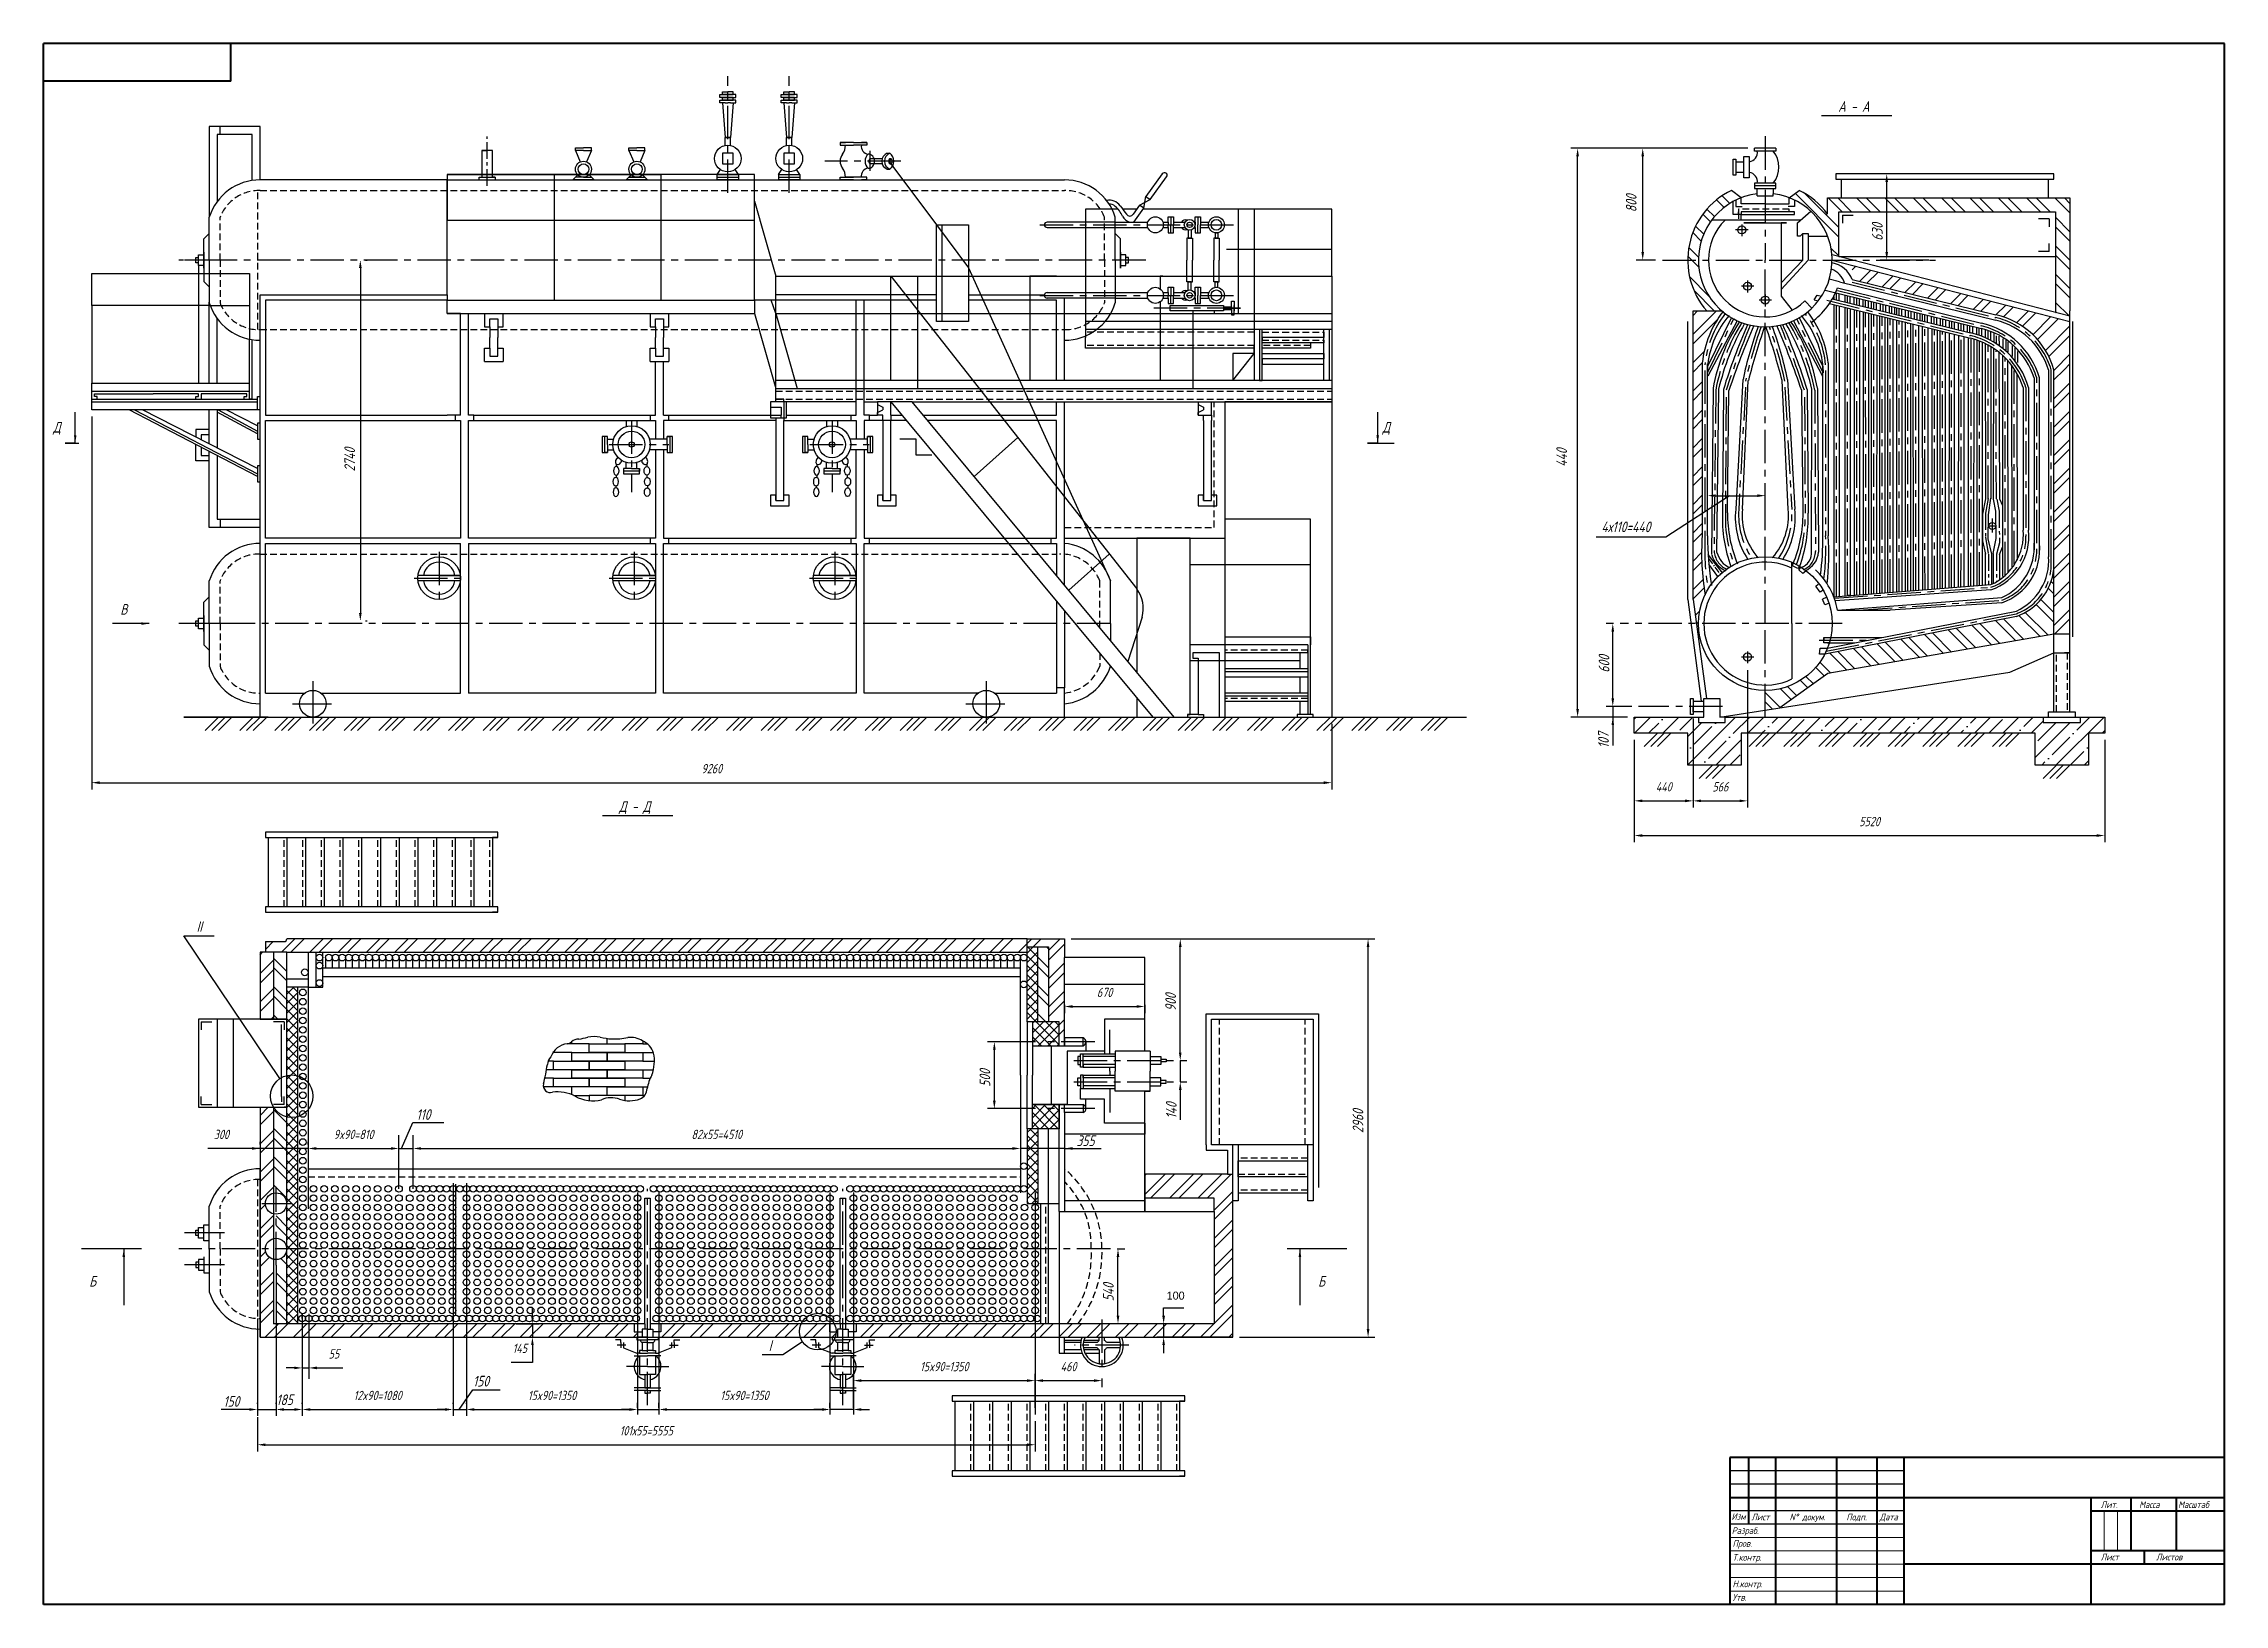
# Model space of a CAD drawing. Extents: x 1772 to 2588, y 79 to 663.
import ezdxf

# ---------------------------------------------------------------- set-up
doc = ezdxf.new("R2010")
doc.units = 0
doc.header["$LTSCALE"] = 10
doc.header["$MEASUREMENT"] = 0
doc.linetypes.add('невидимая', pattern=[0.375, 0.25, -0.125])
doc.linetypes.add('осевая', pattern=[2, 1.25, -0.25, 0.25, -0.25])
doc.layers.get('0').update_dxf_attribs({"linetype": 'CONTINUOUS'})
doc.layers.get('DEFPOINTS').update_dxf_attribs({"linetype": 'CONTINUOUS'})
for name, color, linetype, lineweight in [('Основная', 7, 'CONTINUOUS', 40), ('текст', 7, 'CONTINUOUS', 30), ('тонкая', 7, 'CONTINUOUS', 20)]:
    doc.layers.add(name, color=color, linetype=linetype, lineweight=lineweight)
doc.styles.add('стиль1', font='romans.shx', dxfattribs={"width": 0.75, "oblique": 15, "height": 3.5})
doc.dimstyles.get("Standard").update_dxf_attribs({"dimtxt": 3, "dimasz": 3, "dimexe": 2.5, "dimexo": 2.5, "dimgap": 1.5, "dimtad": 0, "dimtih": 1, "dimtoh": 1, "dimdec": 4, "dimzin": 0, "dimdsep": 46, "dimtxsty": 'Standard', "dimcen": -3, "dimdle": 1.25, "dimadec": 0, "dimazin": 0, "dimtfac": 0.75, "dimtdec": 4, "dimtofl": 0, "dimtmove": 0, "dimatfit": 3, "dimfxl": 0, "dimtvp": 1.5, "dimtolj": 1, "dimtzin": 0, "dimarcsym": 0})

msp = doc.modelspace()

# ---------------------------------------------------------------- texts
at = {"layer": 'текст', "lineweight": -2, "style": 'стиль1', "oblique": 15, "width": 0.75}
for s, p in [('А - А', (2443.02398, 637.04193)), ('Д', (1775.10905, 517.04985)), ('Д', (2272.53158, 517.04985)), ('4х110=440', (2354.43837, 479.75842)), ('В', (1800.22335, 448.86243)), ('Д - Д', (1986.86497, 375.10238)), ('II', (1828.7831, 330.19985)), ('110', (1911.00791, 259.85821)), ('355', (2158.01226, 250.05415)), ('Б', (1788.59634, 197.47707)), ('Б', (2248.42951, 197.47707)), ('I', (2042.85556, 173.41136)), ('150', (1932.21101, 160.09197)), ('150', (1838.79126, 152.4996)), ('185', (1858.60037, 153.11758))]:
    msp.add_text(s, height=4, dxfattribs=at).set_placement(p)
for s, p in [('800', (2367.58496, 599.4675)), ('630', (2459.67327, 588.79245)), ('2740', (1888.07099, 502.49159)), ('440', (2341.55426, 504.21958)), ('600', (2357.42549, 427.18758)), ('107', (2357.20267, 398.9575)), ('900', (2195.24491, 300.54758)), ('500', (2125.73864, 272.21045)), ('140', (2195.49356, 260.31091)), ('2960', (2265.35024, 254.96287)), ('540', (2171.95768, 191.97823))]:
    msp.add_text(s, height=4, rotation=90, dxfattribs=at).set_placement(p)
at = {"layer": 'текст', "style": 'стиль1', "oblique": 15, "width": 0.75}
for s, p in [('Лит.', (2541.25569, 114.635)), ('Масса', (2555.63019, 114.635)), ('Масштаб', (2570.22241, 114.635)), ('Изм', (2403.08285, 110.18193)), ('Разраб.', (2403.19902, 104.931)), ('Лист', (2410.55861, 110.03163)), ('N%%d докум. ', (2424.84228, 110.03163)), ('Подп.', (2446.09478, 110.03163)), ('Дата', (2458.54589, 110.03163)), ('Пров.', (2403.49992, 100.09888)), ('Т.контр.', (2403.49992, 94.90397)), ('Лист', (2541.25569, 95.02113)), ('Листов', (2561.9801, 95.02113)), ('Утв.', (2403.49992, 79.96214)), ('Н.контр.', (2403.49992, 84.98175))]:
    msp.add_text(s, height=2.5, dxfattribs=at).set_placement(p)

# ---------------------------------------------------------------- blocks, each defined once
blk = doc.blocks.new('*D14')
at = {"color": 0, "lineweight": -2}
for p, q in [((1852.54, 249.16), (1832.93, 249.16)), ((1870.54, 249.16), (1851.29, 249.16)), ((1852.54, 250.64), (1852.54, 251.66)), ((1870.54, 250.64), (1870.54, 251.66))]:
    blk.add_line(p, q, dxfattribs=at)
at = {"layer": 'DEFPOINTS', "color": 0}
for p in [(1852.54, 248.14), (1870.54, 249.16), (1870.54, 248.14)]:
    blk.add_point(p, dxfattribs=at)
at = {"color": 0, "insert": (1838.04, 254.41), "char_height": 3.5, "attachment_point": 5, "style": 'стиль1'}
blk.add_mtext('\\A1;300', dxfattribs=at)
blk = doc.blocks.new('_None')
blk = doc.blocks.new('*D15')
at = {"color": 0, "lineweight": -2}
blk.add_line((1873.54, 249.16), (1901.51, 249.16), dxfattribs=at)
at = {"color": 0}
for points in [[(1873.54, 249.66), (1873.54, 248.66), (1870.54, 249.16)], [(1901.51, 249.66), (1901.51, 248.66), (1904.51, 249.16)]]:
    blk.add_solid(points, dxfattribs=at)
at = {"layer": 'DEFPOINTS', "color": 0}
for p in [(1870.54, 249.16), (1904.51, 249.16), (1904.51, 249.16)]:
    blk.add_point(p, dxfattribs=at)
at = {"color": 0, "insert": (1887.52, 254.41), "char_height": 3.5, "attachment_point": 5, "style": 'стиль1'}
blk.add_mtext('\\A1;9x90=810', dxfattribs=at)
blk = doc.blocks.new('*D16')
at = {"color": 0, "lineweight": -2}
blk.add_line((1912.76, 249.16), (2134.04, 249.16), dxfattribs=at)
at = {"color": 0}
for points in [[(1912.76, 249.66), (1912.76, 248.66), (1909.76, 249.16)], [(2134.04, 249.66), (2134.04, 248.66), (2137.04, 249.16)]]:
    blk.add_solid(points, dxfattribs=at)
at = {"layer": 'DEFPOINTS', "color": 0}
for p in [(1909.76, 249.16), (2137.04, 249.16), (2137.04, 249.16)]:
    blk.add_point(p, dxfattribs=at)
at = {"color": 0, "insert": (2023.4, 254.41), "char_height": 3.5, "attachment_point": 5, "style": 'стиль1'}
blk.add_mtext('\\A1;82x55=4510', dxfattribs=at)
blk = doc.blocks.new('*D23')
at = {"color": 0, "lineweight": -2}
for p, q in [((1865.29, 167.05), (1862.29, 167.05)), ((1868.29, 164.62), (1868.29, 164.55)), ((1870.79, 164.62), (1870.79, 164.55)), ((1873.79, 167.05), (1883.55, 167.05))]:
    blk.add_line(p, q, dxfattribs=at)
at = {"color": 0}
for points in [[(1865.29, 167.55), (1865.29, 166.55), (1868.29, 167.05)], [(1873.79, 167.55), (1873.79, 166.55), (1870.79, 167.05)]]:
    blk.add_solid(points, dxfattribs=at)
at = {"layer": 'DEFPOINTS', "color": 0}
for p in [(1868.29, 167.12), (1870.79, 167.12), (1870.79, 167.05)]:
    blk.add_point(p, dxfattribs=at)
at = {"color": 0, "insert": (1880.17, 172.3), "char_height": 3.5, "attachment_point": 5, "style": 'стиль1'}
blk.add_mtext('\\A1;55', dxfattribs=at)
blk = doc.blocks.new('A$C057D16A3')
for p, q in [((5.2, 0), (0, 0)), ((5.2, -2), (0, -2))]:
    blk.add_line(p, q)
blk = doc.blocks.new('*D26')
at = {"color": 0, "lineweight": -2}
for p, q in [((1848.54, 151.49), (1845.54, 151.49)), ((1851.54, 153.63), (1851.54, 153.99)), ((1858.54, 153.63), (1858.54, 153.99)), ((1861.54, 151.49), (1864.54, 151.49))]:
    blk.add_line(p, q, dxfattribs=at)
at = {"color": 0}
for points in [[(1848.54, 151.99), (1848.54, 150.99), (1851.54, 151.49)], [(1861.54, 151.99), (1861.54, 150.99), (1858.54, 151.49)]]:
    blk.add_solid(points, dxfattribs=at)
at = {"layer": 'DEFPOINTS', "color": 0}
for p in [(1851.54, 151.13), (1858.54, 151.49), (1858.54, 151.13)]:
    blk.add_point(p, dxfattribs=at)
blk = doc.blocks.new('*D27')
at = {"color": 0, "lineweight": -2}
for p, q in [((1858.54, 153.63), (1858.54, 153.99)), ((1861.54, 151.49), (1865.29, 151.49)), ((1868.29, 153.63), (1868.29, 153.99))]:
    blk.add_line(p, q, dxfattribs=at)
at = {"color": 0}
for points in [[(1861.54, 151.99), (1861.54, 150.99), (1858.54, 151.49)], [(1865.29, 151.99), (1865.29, 150.99), (1868.29, 151.49)]]:
    blk.add_solid(points, dxfattribs=at)
at = {"layer": 'DEFPOINTS', "color": 0}
for p in [(1858.54, 151.13), (1868.29, 151.49), (1868.29, 151.13)]:
    blk.add_point(p, dxfattribs=at)
blk = doc.blocks.new('*D28')
at = {"color": 0, "lineweight": -2}
for p, q in [((1868.29, 153.63), (1868.29, 153.99)), ((1871.29, 151.49), (1921.76, 151.49)), ((1924.76, 153.63), (1924.76, 153.99))]:
    blk.add_line(p, q, dxfattribs=at)
at = {"color": 0}
for points in [[(1871.29, 151.99), (1871.29, 150.99), (1868.29, 151.49)], [(1921.76, 151.99), (1921.76, 150.99), (1924.76, 151.49)]]:
    blk.add_solid(points, dxfattribs=at)
at = {"layer": 'DEFPOINTS', "color": 0}
for p in [(1868.29, 151.13), (1924.76, 151.49), (1924.76, 151.13)]:
    blk.add_point(p, dxfattribs=at)
at = {"color": 0, "insert": (1896.52, 156.74), "char_height": 3.5, "attachment_point": 5, "style": 'стиль1'}
blk.add_mtext('\\A1;12x90=1080', dxfattribs=at)
blk = doc.blocks.new('*D29')
at = {"color": 0, "lineweight": -2}
for p, q in [((1921.76, 151.49), (1918.76, 151.49)), ((1924.76, 153.63), (1924.76, 153.99)), ((1929.76, 153.63), (1929.76, 153.99)), ((1932.76, 151.49), (1935.76, 151.49))]:
    blk.add_line(p, q, dxfattribs=at)
at = {"color": 0}
for points in [[(1921.76, 151.99), (1921.76, 150.99), (1924.76, 151.49)], [(1932.76, 151.99), (1932.76, 150.99), (1929.76, 151.49)]]:
    blk.add_solid(points, dxfattribs=at)
at = {"layer": 'DEFPOINTS', "color": 0}
for p in [(1924.76, 151.13), (1929.76, 151.49), (1929.76, 151.13)]:
    blk.add_point(p, dxfattribs=at)
blk = doc.blocks.new('*D30')
at = {"color": 0, "lineweight": -2}
for p, q in [((1929.76, 153.63), (1929.76, 153.99)), ((1932.76, 151.49), (1990.76, 151.49)), ((1993.76, 152.13), (1993.76, 153.99))]:
    blk.add_line(p, q, dxfattribs=at)
at = {"color": 0}
for points in [[(1932.76, 151.99), (1932.76, 150.99), (1929.76, 151.49)], [(1990.76, 151.99), (1990.76, 150.99), (1993.76, 151.49)]]:
    blk.add_solid(points, dxfattribs=at)
at = {"layer": 'DEFPOINTS', "color": 0}
for p in [(1929.76, 151.13), (1993.76, 151.49), (1993.76, 149.63)]:
    blk.add_point(p, dxfattribs=at)
at = {"color": 0, "insert": (1961.76, 156.74), "char_height": 3.5, "attachment_point": 5, "style": 'стиль1'}
blk.add_mtext('\\A1;15x90=1350', dxfattribs=at)
blk = doc.blocks.new('*D31')
at = {"color": 0, "lineweight": -2}
for p, q in [((1990.76, 151.49), (1987.76, 151.49)), ((1993.76, 152.13), (1993.76, 153.99)), ((2001.76, 152.13), (2001.76, 153.99)), ((2004.76, 151.49), (2007.76, 151.49))]:
    blk.add_line(p, q, dxfattribs=at)
at = {"color": 0}
for points in [[(1990.76, 151.99), (1990.76, 150.99), (1993.76, 151.49)], [(2004.76, 151.99), (2004.76, 150.99), (2001.76, 151.49)]]:
    blk.add_solid(points, dxfattribs=at)
at = {"layer": 'DEFPOINTS', "color": 0}
for p in [(1993.76, 149.63), (2001.76, 151.49), (2001.76, 149.63)]:
    blk.add_point(p, dxfattribs=at)
blk = doc.blocks.new('*D32')
at = {"color": 0, "lineweight": -2}
for p, q in [((2001.76, 152.13), (2001.76, 153.99)), ((2004.76, 151.49), (2062.76, 151.49)), ((2065.76, 152.13), (2065.76, 153.99))]:
    blk.add_line(p, q, dxfattribs=at)
at = {"color": 0}
for points in [[(2004.76, 151.99), (2004.76, 150.99), (2001.76, 151.49)], [(2062.76, 151.99), (2062.76, 150.99), (2065.76, 151.49)]]:
    blk.add_solid(points, dxfattribs=at)
at = {"layer": 'DEFPOINTS', "color": 0}
for p in [(2001.76, 149.63), (2065.76, 151.49), (2065.76, 149.63)]:
    blk.add_point(p, dxfattribs=at)
at = {"color": 0, "insert": (2033.76, 156.74), "char_height": 3.5, "attachment_point": 5, "style": 'стиль1'}
blk.add_mtext('\\A1;15x90=1350', dxfattribs=at)
blk = doc.blocks.new('*D33')
at = {"color": 0, "lineweight": -2}
for p, q in [((2062.76, 151.49), (2059.76, 151.49)), ((2065.76, 152.13), (2065.76, 153.99)), ((2074.54, 152.13), (2074.54, 153.99)), ((2077.54, 151.49), (2080.54, 151.49))]:
    blk.add_line(p, q, dxfattribs=at)
at = {"color": 0}
for points in [[(2062.76, 151.99), (2062.76, 150.99), (2065.76, 151.49)], [(2077.54, 151.99), (2077.54, 150.99), (2074.54, 151.49)]]:
    blk.add_solid(points, dxfattribs=at)
at = {"layer": 'DEFPOINTS', "color": 0}
for p in [(2065.76, 149.63), (2074.54, 151.49), (2074.54, 149.63)]:
    blk.add_point(p, dxfattribs=at)
blk = doc.blocks.new('*D34')
at = {"color": 0, "lineweight": -2}
for p, q in [((2074.54, 152.13), (2074.54, 164.8)), ((2142.54, 152.13), (2142.54, 164.8)), ((2077.54, 162.3), (2139.54, 162.3))]:
    blk.add_line(p, q, dxfattribs=at)
at = {"color": 0}
for points in [[(2077.54, 162.8), (2077.54, 161.8), (2074.54, 162.3)], [(2139.54, 162.8), (2139.54, 161.8), (2142.54, 162.3)]]:
    blk.add_solid(points, dxfattribs=at)
at = {"layer": 'DEFPOINTS', "color": 0}
for p in [(2142.54, 162.3), (2074.54, 149.63), (2142.54, 149.63)]:
    blk.add_point(p, dxfattribs=at)
at = {"color": 0, "insert": (2108.54, 167.55), "char_height": 3.5, "attachment_point": 5, "style": 'стиль1'}
blk.add_mtext('\\A1;15x90=1350', dxfattribs=at)
blk = doc.blocks.new('*D35')
at = {"color": 0, "lineweight": -2}
for p, q in [((1954.44, 186.57), (1954.44, 189.57)), ((1948.31, 183.57), (1956.94, 183.57)), ((1948.31, 178.57), (1956.94, 178.57)), ((1954.44, 175.57), (1954.44, 169.12)), ((1954.44, 169.12), (1946.5, 169.12))]:
    blk.add_line(p, q, dxfattribs=at)
at = {"color": 0}
for points in [[(1953.94, 186.57), (1954.94, 186.57), (1954.44, 183.57)], [(1953.94, 175.57), (1954.94, 175.57), (1954.44, 178.57)]]:
    blk.add_solid(points, dxfattribs=at)
at = {"layer": 'DEFPOINTS', "color": 0}
for p in [(1945.81, 183.57), (1945.81, 178.57), (1954.44, 178.57)]:
    blk.add_point(p, dxfattribs=at)
at = {"color": 0, "insert": (1949.72, 174.37), "char_height": 3.5, "attachment_point": 5, "style": 'стиль1'}
blk.add_mtext('\\A1;145', dxfattribs=at)
blk = doc.blocks.new('*D36')
at = {"color": 0, "lineweight": -2}
for p, q in [((2142.66, 289.07), (2124.78, 289.07)), ((2127.28, 267.07), (2127.28, 286.07)), ((2142.66, 264.07), (2124.78, 264.07))]:
    blk.add_line(p, q, dxfattribs=at)
at = {"color": 0}
for points in [[(2126.78, 286.07), (2127.78, 286.07), (2127.28, 289.07)], [(2126.78, 267.07), (2127.78, 267.07), (2127.28, 264.07)]]:
    blk.add_solid(points, dxfattribs=at)
at = {"layer": 'DEFPOINTS', "color": 0}
for p in [(2127.28, 289.07), (2145.16, 289.07), (2145.16, 264.07)]:
    blk.add_point(p, dxfattribs=at)
blk = doc.blocks.new('*D37')
at = {"color": 0, "lineweight": -2}
for p, q in [((2153.54, 302.91), (2153.54, 299.78)), ((2156.54, 302.28), (2180.54, 302.28)), ((2183.54, 302.91), (2183.54, 299.78))]:
    blk.add_line(p, q, dxfattribs=at)
at = {"color": 0}
for points in [[(2156.54, 302.78), (2156.54, 301.78), (2153.54, 302.28)], [(2180.54, 302.78), (2180.54, 301.78), (2183.54, 302.28)]]:
    blk.add_solid(points, dxfattribs=at)
at = {"layer": 'DEFPOINTS', "color": 0}
for p in [(2153.54, 305.41), (2183.54, 305.41), (2183.54, 302.28)]:
    blk.add_point(p, dxfattribs=at)
at = {"color": 0, "insert": (2168.54, 307.53), "char_height": 3.5, "attachment_point": 5, "style": 'стиль1'}
blk.add_mtext('\\A1;670', dxfattribs=at)
blk = doc.blocks.new('*D38')
at = {"color": 0, "lineweight": -2}
for p, q in [((2190.63, 186.57), (2190.63, 189.57)), ((2190.63, 189.57), (2198.13, 189.57)), ((2207.04, 183.57), (2188.13, 183.57)), ((2214.04, 178.57), (2188.13, 178.57)), ((2190.63, 175.57), (2190.63, 172.57))]:
    blk.add_line(p, q, dxfattribs=at)
at = {"color": 0}
for points in [[(2190.13, 186.57), (2191.13, 186.57), (2190.63, 183.57)], [(2190.13, 175.57), (2191.13, 175.57), (2190.63, 178.57)]]:
    blk.add_solid(points, dxfattribs=at)
at = {"layer": 'DEFPOINTS', "color": 0}
for p in [(2190.63, 183.57), (2209.54, 183.57), (2216.54, 178.57)]:
    blk.add_point(p, dxfattribs=at)
at = {"color": 0, "insert": (2195.13, 194.07), "char_height": 3, "attachment_point": 5}
blk.add_mtext('\\A1;100', dxfattribs=at)
blk = doc.blocks.new('*D39')
at = {"color": 0, "lineweight": -2}
for p, q in [((2196.85, 327.57), (2269.62, 327.57)), ((2267.12, 181.57), (2267.12, 324.57)), ((2219.04, 178.57), (2269.62, 178.57))]:
    blk.add_line(p, q, dxfattribs=at)
at = {"color": 0}
for points in [[(2266.62, 324.57), (2267.62, 324.57), (2267.12, 327.57)], [(2266.62, 181.57), (2267.62, 181.57), (2267.12, 178.57)]]:
    blk.add_solid(points, dxfattribs=at)
at = {"layer": 'DEFPOINTS', "color": 0}
for p in [(2194.35, 327.57), (2267.12, 327.57), (2216.54, 178.57)]:
    blk.add_point(p, dxfattribs=at)
blk = doc.blocks.new('*D40')
at = {"color": 0, "lineweight": -2}
for p, q in [((2196.85, 285.07), (2196.85, 288.07)), ((2196.85, 282.07), (2199.35, 282.07)), ((2196.85, 274.07), (2199.35, 274.07)), ((2196.85, 271.07), (2196.85, 268.07))]:
    blk.add_line(p, q, dxfattribs=at)
at = {"color": 0}
for points in [[(2196.35, 285.07), (2197.35, 285.07), (2196.85, 282.07)], [(2196.35, 271.07), (2197.35, 271.07), (2196.85, 274.07)]]:
    blk.add_solid(points, dxfattribs=at)
at = {"layer": 'DEFPOINTS', "color": 0}
for p in [(2194.35, 282.07), (2196.85, 282.07), (2194.35, 274.07)]:
    blk.add_point(p, dxfattribs=at)
blk = doc.blocks.new('*D41')
at = {"color": 0, "lineweight": -2}
for p, q in [((2156.04, 327.57), (2199.35, 327.57)), ((2196.85, 285.07), (2196.85, 324.57)), ((2196.85, 282.07), (2199.35, 282.07))]:
    blk.add_line(p, q, dxfattribs=at)
at = {"color": 0}
for points in [[(2196.35, 324.57), (2197.35, 324.57), (2196.85, 327.57)], [(2196.35, 285.07), (2197.35, 285.07), (2196.85, 282.07)]]:
    blk.add_solid(points, dxfattribs=at)
at = {"layer": 'DEFPOINTS', "color": 0}
for p in [(2153.54, 327.57), (2196.85, 327.57), (2194.35, 282.07)]:
    blk.add_point(p, dxfattribs=at)
blk = doc.blocks.new('*D43')
at = {"color": 0, "lineweight": -2}
for p, q in [((1851.54, 148.63), (1851.54, 135.8)), ((2142.54, 147.13), (2142.54, 135.8)), ((1854.54, 138.3), (2139.54, 138.3))]:
    blk.add_line(p, q, dxfattribs=at)
at = {"color": 0}
for points in [[(1854.54, 138.8), (1854.54, 137.8), (1851.54, 138.3)], [(2139.54, 138.8), (2139.54, 137.8), (2142.54, 138.3)]]:
    blk.add_solid(points, dxfattribs=at)
at = {"layer": 'DEFPOINTS', "color": 0}
for p in [(1851.54, 151.13), (2142.54, 149.63), (2142.54, 138.3)]:
    blk.add_point(p, dxfattribs=at)
at = {"color": 0, "insert": (1997.04, 143.55), "char_height": 3.5, "attachment_point": 5, "style": 'стиль1'}
blk.add_mtext('\\A1;101х55=5555', dxfattribs=at)
blk = doc.blocks.new('*D44')
at = {"color": 0, "lineweight": -2}
for p, q in [((2142.54, 152.13), (2142.54, 164.8)), ((2145.54, 162.3), (2164.54, 162.3)), ((2167.54, 163.06), (2167.54, 159.8))]:
    blk.add_line(p, q, dxfattribs=at)
at = {"color": 0}
for points in [[(2145.54, 162.8), (2145.54, 161.8), (2142.54, 162.3)], [(2164.54, 162.8), (2164.54, 161.8), (2167.54, 162.3)]]:
    blk.add_solid(points, dxfattribs=at)
at = {"layer": 'DEFPOINTS', "color": 0}
for p in [(2167.54, 165.56), (2167.54, 162.3), (2142.54, 149.63)]:
    blk.add_point(p, dxfattribs=at)
at = {"color": 0, "insert": (2155.04, 167.55), "char_height": 3.5, "attachment_point": 5, "style": 'стиль1'}
blk.add_mtext('\\A1;460', dxfattribs=at)
blk = doc.blocks.new('*D45')
at = {"color": 0, "lineweight": -2}
for p, q in [((2173.2, 211.57), (2176.05, 211.57)), ((2173.55, 186.57), (2173.55, 208.57)), ((2207.04, 183.57), (2171.05, 183.57))]:
    blk.add_line(p, q, dxfattribs=at)
at = {"color": 0}
for points in [[(2173.05, 208.57), (2174.05, 208.57), (2173.55, 211.57)], [(2173.05, 186.57), (2174.05, 186.57), (2173.55, 183.57)]]:
    blk.add_solid(points, dxfattribs=at)
at = {"layer": 'DEFPOINTS', "color": 0}
for p in [(2170.7, 211.57), (2173.55, 211.57), (2209.54, 183.57)]:
    blk.add_point(p, dxfattribs=at)
blk = doc.blocks.new('*D75')
at = {"color": 0, "lineweight": -2}
for p, q in [((1789.54, 523.07), (1789.54, 383.53)), ((2253.54, 408.07), (2253.54, 383.53)), ((1792.54, 386.03), (2250.54, 386.03))]:
    blk.add_line(p, q, dxfattribs=at)
at = {"color": 0}
for points in [[(1792.54, 386.53), (1792.54, 385.53), (1789.54, 386.03)], [(2250.54, 386.53), (2250.54, 385.53), (2253.54, 386.03)]]:
    blk.add_solid(points, dxfattribs=at)
at = {"layer": 'DEFPOINTS', "color": 0}
for p in [(1789.54, 525.57), (2253.54, 410.57), (2253.54, 386.03)]:
    blk.add_point(p, dxfattribs=at)
at = {"color": 0, "insert": (2021.54, 391.28), "char_height": 3.5, "attachment_point": 5, "style": 'стиль1'}
blk.add_mtext('\\A1;9260', dxfattribs=at)
blk = doc.blocks.new('*D86')
at = {"color": 0, "lineweight": -2}
for p, q in [((1891.99, 581.57), (1892.55, 581.57)), ((1890.05, 578.57), (1890.05, 449.57)), ((1891.99, 446.57), (1892.55, 446.57))]:
    blk.add_line(p, q, dxfattribs=at)
at = {"color": 0}
for points in [[(1889.55, 578.57), (1890.55, 578.57), (1890.05, 581.57)], [(1889.55, 449.57), (1890.55, 449.57), (1890.05, 446.57)]]:
    blk.add_solid(points, dxfattribs=at)
at = {"layer": 'DEFPOINTS', "color": 0}
for p in [(1889.49, 581.57), (1889.49, 446.57), (1890.05, 446.57)]:
    blk.add_point(p, dxfattribs=at)
blk = doc.blocks.new('*D136')
at = {"color": 0, "lineweight": -2}
for p, q in [((2476.89, 613.8), (2458.69, 613.8)), ((2461.19, 584.57), (2461.19, 610.8)), ((2476.89, 581.57), (2458.69, 581.57))]:
    blk.add_line(p, q, dxfattribs=at)
at = {"color": 0}
for points in [[(2460.69, 610.8), (2461.69, 610.8), (2461.19, 613.8)], [(2460.69, 584.57), (2461.69, 584.57), (2461.19, 581.57)]]:
    blk.add_solid(points, dxfattribs=at)
at = {"layer": 'DEFPOINTS', "color": 0}
for p in [(2461.19, 613.8), (2479.39, 613.8), (2479.39, 581.57)]:
    blk.add_point(p, dxfattribs=at)
blk = doc.blocks.new('*D141')
at = {"color": 0, "lineweight": -2}
for p, q in [((2409.25, 623.39), (2367.39, 623.39)), ((2369.89, 584.57), (2369.89, 620.39)), ((2374.73, 581.57), (2367.39, 581.57))]:
    blk.add_line(p, q, dxfattribs=at)
at = {"color": 0}
for points in [[(2369.39, 620.39), (2370.39, 620.39), (2369.89, 623.39)], [(2369.39, 584.57), (2370.39, 584.57), (2369.89, 581.57)]]:
    blk.add_solid(points, dxfattribs=at)
at = {"layer": 'DEFPOINTS', "color": 0}
for p in [(2369.89, 623.39), (2411.75, 623.39), (2377.23, 581.57)]:
    blk.add_point(p, dxfattribs=at)
blk = doc.blocks.new('*D143')
at = {"color": 0, "lineweight": -2}
for p, q in [((2409.25, 623.39), (2343.03, 623.39)), ((2345.53, 413.57), (2345.53, 620.39)), ((2364.25, 410.57), (2343.03, 410.57))]:
    blk.add_line(p, q, dxfattribs=at)
at = {"color": 0}
for points in [[(2345.03, 620.39), (2346.03, 620.39), (2345.53, 623.39)], [(2345.03, 413.57), (2346.03, 413.57), (2345.53, 410.57)]]:
    blk.add_solid(points, dxfattribs=at)
at = {"layer": 'DEFPOINTS', "color": 0}
for p in [(2345.53, 623.39), (2411.75, 623.39), (2366.75, 410.57)]:
    blk.add_point(p, dxfattribs=at)
blk = doc.blocks.new('*D145')
at = {"color": 0, "lineweight": -2}
for p, q in [((2394.16, 480.92), (2394.16, 495.92)), ((2397.16, 493.42), (2412.75, 493.42)), ((2415.75, 480.92), (2415.75, 495.92))]:
    blk.add_line(p, q, dxfattribs=at)
at = {"color": 0}
for points in [[(2397.16, 493.92), (2397.16, 492.92), (2394.16, 493.42)], [(2412.75, 493.92), (2412.75, 492.92), (2415.75, 493.42)]]:
    blk.add_solid(points, dxfattribs=at)
at = {"layer": 'DEFPOINTS', "color": 0}
for p in [(2415.75, 493.42), (2394.16, 478.42), (2415.75, 478.42)]:
    blk.add_point(p, dxfattribs=at)
blk = doc.blocks.new('*D150')
at = {"color": 0, "lineweight": -2}
for p, q in [((2358.95, 445.57), (2356.19, 445.57)), ((2358.69, 417.57), (2358.69, 442.57)), ((2365.76, 414.57), (2356.19, 414.57))]:
    blk.add_line(p, q, dxfattribs=at)
at = {"color": 0}
for points in [[(2358.19, 442.57), (2359.19, 442.57), (2358.69, 445.57)], [(2358.19, 417.57), (2359.19, 417.57), (2358.69, 414.57)]]:
    blk.add_solid(points, dxfattribs=at)
at = {"layer": 'DEFPOINTS', "color": 0}
for p in [(2358.69, 445.57), (2361.45, 445.57), (2368.26, 414.57)]:
    blk.add_point(p, dxfattribs=at)
blk = doc.blocks.new('*D152')
at = {"color": 0, "lineweight": -2}
for p, q in [((2388.75, 410.07), (2388.75, 376.73)), ((2366.75, 402.07), (2366.75, 376.73)), ((2369.75, 379.23), (2385.75, 379.23))]:
    blk.add_line(p, q, dxfattribs=at)
at = {"color": 0}
for points in [[(2369.75, 379.73), (2369.75, 378.73), (2366.75, 379.23)], [(2385.75, 379.73), (2385.75, 378.73), (2388.75, 379.23)]]:
    blk.add_solid(points, dxfattribs=at)
at = {"layer": 'DEFPOINTS', "color": 0}
for p in [(2388.75, 412.57), (2366.75, 404.57), (2388.75, 379.23)]:
    blk.add_point(p, dxfattribs=at)
at = {"color": 0, "insert": (2377.75, 384.48), "char_height": 3.5, "attachment_point": 5, "style": 'стиль1'}
blk.add_mtext('\\A1;440', dxfattribs=at)
blk = doc.blocks.new('*D153')
at = {"color": 0, "lineweight": -2}
for p, q in [((2409.12, 428.19), (2409.12, 376.73)), ((2388.75, 410.07), (2388.75, 376.73)), ((2391.75, 379.23), (2406.12, 379.23))]:
    blk.add_line(p, q, dxfattribs=at)
at = {"color": 0}
for points in [[(2391.75, 379.73), (2391.75, 378.73), (2388.75, 379.23)], [(2406.12, 379.73), (2406.12, 378.73), (2409.12, 379.23)]]:
    blk.add_solid(points, dxfattribs=at)
at = {"layer": 'DEFPOINTS', "color": 0}
for p in [(2409.12, 430.69), (2388.75, 412.57), (2409.12, 379.23)]:
    blk.add_point(p, dxfattribs=at)
at = {"color": 0, "insert": (2398.93, 384.48), "char_height": 3.5, "attachment_point": 5, "style": 'стиль1'}
blk.add_mtext('\\A1;566', dxfattribs=at)
blk = doc.blocks.new('*D160')
at = {"color": 0, "lineweight": -2}
for p, q in [((2366.75, 402.07), (2366.75, 363.74)), ((2542.75, 402.07), (2542.75, 363.74)), ((2369.75, 366.24), (2539.75, 366.24))]:
    blk.add_line(p, q, dxfattribs=at)
at = {"color": 0}
for points in [[(2369.75, 366.74), (2369.75, 365.74), (2366.75, 366.24)], [(2539.75, 366.74), (2539.75, 365.74), (2542.75, 366.24)]]:
    blk.add_solid(points, dxfattribs=at)
at = {"layer": 'DEFPOINTS', "color": 0}
for p in [(2366.75, 404.57), (2542.75, 404.57), (2542.75, 366.24)]:
    blk.add_point(p, dxfattribs=at)
at = {"color": 0, "insert": (2454.75, 371.49), "char_height": 3.5, "attachment_point": 5, "style": 'стиль1'}
blk.add_mtext('\\A1;5520', dxfattribs=at)

# ---------------------------------------------------------------- dimensions: what is measured, and where the dimension line sits
for base, p1, p2, angle, picture, middle in [((2345.53087, 623.38916), (2366.74552, 410.56982), (2411.74552, 623.38916), 270, '*D143', (2345.53087, 516.97949)), ((2461.19193, 613.8035), (2479.38679, 581.56982), (2479.38679, 613.8035), 90, '*D136', (2461.19193, 597.68666)), ((2358.69496, 445.56982), (2368.26486, 414.56982), (2361.45328, 445.56982), 270, '*D150', (2358.69496, 430.06982)), ((2196.84858, 327.56982), (2194.34858, 282.06982), (2153.53772, 327.56982), 270, '*D41', (2196.84858, 298.97047)), ((2196.84858, 282.06982), (2194.34858, 274.06982), (2194.34858, 282.06982), 270, '*D40', (2196.84858, 278.06982)), ((2173.54891, 211.56982), (2209.53772, 183.56982), (2170.70284, 211.56982), 270, '*D45', (2173.54891, 195.53954))]:
    dim = msp.add_linear_dim(base=base, p1=p1, p2=p2, angle=angle, text=' ', dimstyle='Standard')
    dim.commit()
    dim.dimension.update_dxf_attribs({"geometry": picture, "text_midpoint": middle, "dimtype": 160})
for base, p1, p2, angle, text, picture, middle in [((2369.89467, 623.38916), (2377.23492, 581.56982), (2411.74552, 623.38916), 270, ' ', '*D141', (2369.89467, 602.47949)), ((1890.05386, 446.56982), (1889.49417, 581.56982), (1889.49417, 446.56982), 90, ' ', '*D86', (1890.05386, 514.06982)), ((2267.11667, 327.56982), (2216.53772, 178.56982), (2194.34858, 327.56982), 270, ' ', '*D39', (2267.11667, 253.06982)), ((2127.27888, 289.06982), (2145.16225, 264.06982), (2145.16225, 289.06982), 270, ' ', '*D36', (2127.27888, 276.56982)), ((2190.62647, 183.56982), (2216.53772, 178.56982), (2209.53772, 183.56982), 270, '100', '*D38', (2195.12647, 194.06982))]:
    dim = msp.add_linear_dim(base=base, p1=p1, p2=p2, angle=angle, text=text, dimstyle='Standard')
    dim.commit()
    dim.dimension.update_dxf_attribs({"geometry": picture, "text_midpoint": middle})
for base, p1, p2, text, override, picture, middle in [((2253.53772, 386.0316), (1789.53772, 525.56982), (2253.53772, 410.56982), '9260', {"dimtxsty": 'стиль1'}, '*D75', (2021.53772, 391.2816)), ((2409.11744, 379.2332), (2388.74552, 412.56982), (2409.11744, 430.69121), '566', {"dimtxsty": 'стиль1'}, '*D153', (2398.93148, 384.4832)), ((2388.74552, 379.2332), (2366.74552, 404.56982), (2388.74552, 412.56982), '440', {"dimtxsty": 'стиль1'}, '*D152', (2377.74552, 384.4832)), ((2542.74552, 366.24246), (2366.74552, 404.56982), (2542.74552, 404.56982), '5520', {"dimtxsty": 'стиль1'}, '*D160', (2454.74552, 371.49246)), ((2183.53772, 302.27867), (2153.53772, 305.40916), (2183.53772, 305.40916), '670', {"dimtxsty": 'стиль1'}, '*D37', (2168.53772, 307.52867)), ((1904.512, 249.16452), (1870.53772, 249.16452), (1904.512, 249.16452), '9x90=810', {"dimtxsty": 'стиль1'}, '*D15', (1887.52486, 254.41452)), ((2137.03772, 249.16452), (1909.762, 249.16452), (2137.03772, 249.16452), '82x55=4510', {"dimtxsty": 'стиль1'}, '*D16', (2023.39986, 254.41452)), ((1870.78772, 167.04544), (1868.28772, 167.12285), (1870.78772, 167.12285), '55', {"dimgap": 1, "dimtxsty": 'стиль1'}, '*D23', (1880.16732, 172.29544)), ((2167.53772, 162.30472), (2142.53772, 149.62992), (2167.53772, 165.55533), '460', {"dimtxsty": 'стиль1'}, '*D44', (2155.03772, 167.55472)), ((1924.762, 151.49033), (1868.28772, 151.12992), (1924.762, 151.12992), '12x90=1080', {"dimtxsty": 'стиль1'}, '*D28', (1896.52486, 156.74033)), ((1993.762, 151.49033), (1929.762, 151.12992), (1993.762, 149.62992), '15x90=1350', {"dimtxsty": 'стиль1'}, '*D30', (1961.762, 156.74033)), ((2065.762, 151.49033), (2001.762, 149.62992), (2065.762, 149.62992), '15x90=1350', {"dimtxsty": 'стиль1'}, '*D32', (2033.762, 156.74033)), ((1858.53772, 151.49033), (1851.53791, 151.12992), (1858.53772, 151.12992), ' ', {"dimtxsty": 'стиль1'}, '*D26', (1855.03781, 151.49033)), ((2142.53772, 138.29543), (1851.53791, 151.12992), (2142.53772, 149.62992), '101х55=5555', {"dimtxsty": 'стиль1'}, '*D43', (1997.03781, 143.54543)), ((1868.28772, 151.49033), (1858.53772, 151.12992), (1868.28772, 151.12992), ' ', {"dimtxsty": 'стиль1'}, '*D27', (1863.41272, 151.49033)), ((1929.762, 151.49033), (1924.762, 151.12992), (1929.762, 151.12992), ' ', {"dimtxsty": 'стиль1'}, '*D29', (1927.262, 151.49033)), ((2074.53772, 151.49033), (2065.762, 149.62992), (2074.53772, 149.62992), ' ', {"dimtxsty": 'стиль1'}, '*D33', (2070.14986, 151.49033))]:
    dim = msp.add_linear_dim(base=base, p1=p1, p2=p2, text=text, dimstyle='Standard', override=override)
    dim.commit()
    dim.dimension.update_dxf_attribs({"geometry": picture, "text_midpoint": middle})
dim = msp.add_linear_dim(base=(2415.74552, 493.42363), p1=(2394.15895, 478.41577), p2=(2415.74552, 478.41577), text=' ', dimstyle='Standard')
dim.commit()
dim.dimension.update_dxf_attribs({"geometry": '*D145', "text_midpoint": (2404.95223, 493.42363), "dimtype": 160})
for base, p1, p2, text, override, picture, middle in [((1870.53772, 249.16452), (1852.53772, 248.13773), (1870.53772, 248.13773), '300', {"dimasz": 3, "dimtxsty": 'стиль1', "dimblk1": 'None', "dimblk2": 'None', "dimsah": 1}, '*D14', (1838.03761, 249.16452)), ((2142.53772, 162.30472), (2074.53772, 149.62992), (2142.53772, 149.62992), '15x90=1350', {"dimtxsty": 'стиль1'}, '*D34', (2108.53772, 162.30472))]:
    dim = msp.add_linear_dim(base=base, p1=p1, p2=p2, text=text, dimstyle='Standard', override=override)
    dim.commit()
    dim.dimension.update_dxf_attribs({"geometry": picture, "text_midpoint": middle, "dimtype": 160})
dim = msp.add_linear_dim(base=(1954.43884, 178.56982), p1=(1945.80982, 183.56982), p2=(1945.80982, 178.56982), angle=90, text='145', dimstyle='Standard', override={"dimtxsty": 'стиль1'})
dim.commit()
dim.dimension.update_dxf_attribs({"geometry": '*D35', "text_midpoint": (1949.71993, 169.11986), "dimtype": 160})
dim = msp.add_linear_dim(base=(2001.762, 151.49033), p1=(1993.762, 149.62992), p2=(2001.762, 149.62992), text=' ', dimstyle='Standard')
dim.commit()
dim.dimension.update_dxf_attribs({"geometry": '*D31', "text_midpoint": (1997.762, 151.49033)})

# ---------------------------------------------------------------- hatches: boundary and pattern name
h = msp.add_hatch()
h.set_pattern_fill('ANSI32', color=256, scale=20, angle=90, style=0)
h.paths.add_polyline_path([(2406.74552, 604.89362), (2403.07712, 607.65644, 0.287205796), (2386.74552, 581.56982), (2390.74552, 581.56982, -0.310028979)])
h = msp.add_hatch()
h.set_pattern_fill('ANSI32', color=256, scale=20, angle=90, style=0)
h.paths.add_polyline_path([(2529.74552, 604.8035), (2439.06932, 604.8035), (2439.06932, 598.8035, 0.121178121), (2428.41391, 607.65644), (2424.74552, 604.89362, -0.287985873), (2440.66368, 583.59096), (2443.31361, 582.90615), (2443.31361, 599.56982), (2524.31361, 599.56982), (2524.31361, 561.97357), (2529.74552, 560.56982), (2529.74552, 562.56982)])
h = msp.add_hatch()
h.set_pattern_fill('ANSI32', color=256, scale=20, angle=90, style=0)
h.paths.add_polyline_path([(2390.74552, 581.56982), (2386.74552, 581.56982, 0.18052633), (2393.83661, 562.56982), (2399.49744, 562.56982, -0.219243148)])
h = msp.add_hatch()
h.set_pattern_fill('ANSI32', color=256, scale=20, style=0)
h.paths.add_polyline_path([(2529.74552, 558.56982), (2448.24333, 579.63218), (2448.24333, 574.27036), (2502.01697, 561.05246, -0.275495782), (2523.74552, 540.56982), (2529.74552, 540.56982)])
h = msp.add_hatch()
h.set_pattern_fill('ANSI32', color=256, scale=20, style=0)
h.paths.add_polyline_path([(2392.15895, 543.10327, -0.13562476), (2399.865, 562.26155, -0.004797259), (2399.49744, 562.56982), (2393.83661, 562.56982), (2388.74552, 562.56982), (2388.74552, 484.60257), (2392.15895, 486.81362)])
h = msp.add_hatch()
h.set_pattern_fill('ANSI32', color=256, scale=20, style=0)
h.paths.add_polyline_path([(2529.74552, 540.56982), (2523.74552, 540.56982), (2523.74552, 441.56982), (2529.74552, 441.56982)])
h = msp.add_hatch()
h.set_pattern_fill('ANSI32', color=256, scale=20, style=0)
h.paths.add_polyline_path([(2392.15895, 478.41577), (2392.15895, 486.81362), (2388.74552, 484.60257), (2388.74552, 454.56982), (2389.96173, 445.56982), (2390.74552, 445.56982, -0.113087684), (2393.23909, 456.45379, -0.060544761)])
h = msp.add_hatch()
h.set_pattern_fill('ANSI32', color=256, scale=20, angle=90, style=0)
h.paths.add_polyline_path([(2523.74552, 441.56982), (2523.74552, 465.89684, -0.28849724), (2509.68964, 448.23685), (2437.97995, 434.14047, -0.281064304), (2415.74552, 420.56982), (2415.74552, 413.20031), (2421.16716, 414.03922), (2439.17653, 426.8573)])
h = msp.add_hatch()
h.set_pattern_fill('ANSI35', color=256, scale=30, style=0)
h.paths.add_polyline_path([(2519.74552, 410.56982), (2516.74552, 410.56982), (2400.74552, 410.56982), (2400.74552, 408.56982), (2392.74552, 408.56982), (2390.74552, 408.56982), (2390.74552, 410.56982), (2366.74552, 410.56982), (2366.74552, 404.56982), (2386.74552, 404.56982), (2386.74552, 392.56982), (2406.74552, 392.56982), (2406.74552, 404.56982), (2516.74552, 404.56982), (2516.74552, 392.56982), (2536.74552, 392.56982), (2536.74552, 404.56982), (2542.74552, 404.56982), (2542.74552, 410.56982), (2533.74552, 410.56982), (2533.74552, 408.56982), (2532.74552, 408.56982), (2531.74552, 408.56982), (2519.74552, 408.56982)])
h = msp.add_hatch()
h.set_pattern_fill('ANSI32', color=256, scale=20, style=0)
h.paths.add_polyline_path([(2139.53772, 327.56982), (1862.53772, 327.56982, -0.414213562), (1861.52419, 326.56982), (1854.53772, 326.56982), (1854.53772, 322.56982), (1862.53772, 322.56982), (1870.53772, 322.56982), (2139.53772, 322.56982)])
h = msp.add_hatch()
h.set_pattern_fill('ANSI32', color=256, scale=20, style=0)
h.paths.add_polyline_path([(2153.53772, 327.56982), (2139.53772, 327.56982), (2139.53772, 324.56982), (2147.53772, 324.56982), (2147.53772, 296.56982), (2151.53772, 296.56982), (2151.53772, 289.06982), (2153.53772, 289.06982), (2153.53772, 320.56982)])
h = msp.add_hatch()
h.set_pattern_fill('ANSI32', color=256, scale=20, style=0)
h.paths.add_polyline_path([(1857.53772, 322.56982), (1854.53772, 322.56982), (1852.53772, 322.56982), (1852.53772, 297.56982), (1857.53772, 297.56982)])
h = msp.add_hatch()
h.set_pattern_fill('ANSI32', color=256, scale=20, angle=90, style=0)
h.paths.add_polyline_path([(1862.53772, 260.99178, -0.19919569), (1857.61389, 264.56982), (1857.53772, 264.56982), (1857.53772, 232.4428, -0.490314395), (1862.53772, 228.56982)])
h.paths.add_polyline_path([(1862.53772, 228.56982, -0.414213562), (1858.53772, 224.56982), (1858.53772, 215.56982, -0.414213562), (1862.53772, 211.56982)])
h.paths.add_polyline_path([(1862.53772, 211.56982, -0.414213562), (1858.53772, 207.56982), (1858.53772, 205.49608), (1858.53772, 183.56982), (1862.53772, 183.56982)])
h.paths.add_polyline_path([(1862.53772, 322.56982), (1857.53772, 322.56982), (1857.53772, 297.56982), (1862.53772, 297.56982)])
h = msp.add_hatch()
h.set_pattern_fill('NET', color=256, scale=20, angle=45, style=0)
h.paths.add_polyline_path([(2143.53772, 324.56982), (2139.53772, 324.56982), (2139.53772, 296.56982), (2141.53772, 296.56982), (2143.53772, 296.56982)])
h = msp.add_hatch()
h.set_pattern_fill('ANSI32', color=256, scale=20, angle=90, style=0)
h.paths.add_polyline_path([(2147.53772, 324.56982), (2143.53772, 324.56982), (2143.53772, 296.56982), (2147.53772, 296.56982)])
h = msp.add_hatch()
h.set_pattern_fill('NET', color=256, scale=20, angle=45, style=0)
h.paths.add_polyline_path([(1866.53772, 309.56982), (1862.53772, 309.56982), (1862.53772, 297.56982), (1862.53772, 294.97088), (1862.53772, 276.43869, -0.127999254), (1866.53772, 276.36087)])
h = msp.add_hatch()
h.set_pattern_fill('NET', color=256, scale=20, angle=45, style=0)
h.paths.add_polyline_path([(2151.53772, 296.56982), (2141.53772, 296.56982), (2141.53772, 287.56982), (2151.53772, 287.56982)])
h = msp.add_hatch()
h.set_pattern_fill('NET', color=256, scale=20, angle=45, style=0)
h.paths.add_polyline_path([(1866.53772, 276.36087, 0.127999254), (1862.53772, 276.43869), (1862.53772, 260.99178, 0.127999254), (1866.53772, 261.06959)])
h.paths.add_polyline_path([(1866.53772, 261.06959, -0.127999254), (1862.53772, 260.99178), (1862.53772, 211.56982), (1866.53772, 211.56982)])
h = msp.add_hatch()
h.set_pattern_fill('ANSI32', color=256, scale=20, style=0)
h.paths.add_polyline_path([(1857.53772, 264.56982), (1852.53772, 264.56982), (1852.53772, 211.56982), (1854.53772, 211.56982, -0.341998713), (1857.53772, 215.4428), (1857.53772, 224.69683, -0.341998713), (1854.53772, 228.56982, -0.341998713), (1857.53772, 232.4428)])
h = msp.add_hatch()
h.set_pattern_fill('NET', color=256, scale=20, angle=45, style=0)
h.paths.add_polyline_path([(2151.53772, 265.56982), (2141.53772, 265.56982), (2141.53772, 256.56982), (2151.53772, 256.56982)])
h = msp.add_hatch()
h.set_pattern_fill('NET', color=256, scale=20, angle=45, style=0)
h.paths.add_polyline_path([(2143.53772, 256.56982), (2141.53772, 256.56982), (2139.53772, 256.56982), (2139.53772, 249.16452), (2143.53772, 249.16452)])
h = msp.add_hatch()
h.set_pattern_fill('NET', color=256, scale=20, angle=45, style=0)
h.paths.add_polyline_path([(2143.53772, 249.16452), (2139.53772, 249.16452), (2139.53772, 228.56982), (2143.53772, 228.56982)])
h = msp.add_hatch()
h.set_pattern_fill('ANSI32', color=256, scale=20, style=0)
h.paths.add_polyline_path([(2216.53772, 239.56982), (2214.53772, 239.56982), (2183.53772, 239.56982), (2183.53772, 230.56982), (2209.53772, 230.56982), (2209.53772, 225.56982), (2209.53772, 183.56982), (2190.62647, 183.56982), (2190.62647, 178.56982), (2216.53772, 178.56982)])
h = msp.add_hatch()
h.set_pattern_fill('ANSI32', color=256, scale=20, style=0)
h.paths.add_polyline_path([(1857.53772, 207.69683, -0.341998713), (1854.53772, 211.56982), (1852.53772, 211.56982), (1852.53772, 178.56982), (1858.53772, 178.56982), (1858.53772, 183.56982), (1857.53772, 183.56982)])
h = msp.add_hatch()
h.set_pattern_fill('NET', color=256, scale=20, angle=45, style=0)
h.paths.add_polyline_path([(1866.53772, 211.56982), (1862.53772, 211.56982), (1862.53772, 183.56982), (1866.53772, 183.56982)])
h = msp.add_hatch()
h.set_pattern_fill('ANSI32', color=256, scale=20, style=0)
h.paths.add_polyline_path([(1870.78772, 183.56982), (1868.28772, 183.56982), (1868.28772, 178.56982), (1870.78772, 178.56982)])
h.paths.add_polyline_path([(1868.28772, 183.56982), (1858.53772, 183.56982), (1858.53772, 178.56982), (1868.28772, 178.56982)])
h = msp.add_hatch()
h.set_pattern_fill('ANSI32', color=256, scale=20, style=0)
h.paths.add_polyline_path([(1924.762, 183.56982), (1870.78772, 183.56982), (1870.78772, 178.56982), (1924.762, 178.56982)])
h = msp.add_hatch()
h.set_pattern_fill('ANSI32', color=256, scale=20, style=0)
h.paths.add_polyline_path([(1993.762, 180.56982), (1992.53772, 180.56982), (1992.53772, 183.56982), (1954.43884, 183.56982), (1954.43884, 178.56982), (1993.762, 178.56982)])
h.paths.add_polyline_path([(1954.43884, 183.56982), (1929.762, 183.56982), (1929.762, 178.56982), (1954.43884, 178.56982)])
h.paths.add_polyline_path([(1929.762, 183.56982), (1924.762, 183.56982), (1924.762, 178.56982), (1929.762, 178.56982)])
h = msp.add_hatch()
h.set_pattern_fill('ANSI32', color=256, scale=20, style=0)
h.paths.add_polyline_path([(2055.02799, 183.56982), (2002.53772, 183.56982), (2002.53772, 180.56982), (2001.762, 180.56982), (2001.762, 178.56982), (2054.6916, 178.56982, -0.077143091), (2054.36987, 180.6427, -0.111031625)])
h.paths.add_polyline_path([(2065.53772, 183.56982), (2055.02799, 183.56982, 0.111031625), (2054.36987, 180.6427, 0.077143091), (2054.6916, 178.56982), (2065.762, 178.56982), (2065.762, 180.56982), (2065.53772, 180.56982)])
h.paths.add_polyline_path([(2068.04656, 180.56982), (2065.762, 180.56982), (2065.762, 178.56982), (2067.72522, 178.56982, 0.074463361)])
h.paths.add_polyline_path([(2068.53772, 180.56982), (2068.04656, 180.56982, -0.074463361), (2067.72522, 178.56982), (2068.53772, 178.56982)])
h = msp.add_hatch()
h.set_pattern_fill('ANSI32', color=256, scale=20, style=0)
h.paths.add_polyline_path([(2142.53772, 183.56982), (2075.53772, 183.56982), (2075.53772, 180.56982), (2074.53772, 180.56982), (2074.53772, 178.56982), (2142.53772, 178.56982)])
h = msp.add_hatch()
h.set_pattern_fill('ANSI32', color=256, scale=20, style=0)
h.paths.add_polyline_path([(2151.53772, 183.56982), (2142.53772, 183.56982), (2142.53772, 178.56982), (2151.53772, 178.56982)])
h.paths.add_polyline_path([(2167.53772, 183.56982), (2151.53772, 183.56982), (2151.53772, 178.56982), (2167.53772, 178.56982)])
h.paths.add_polyline_path([(2190.62647, 183.56982), (2167.53772, 183.56982), (2167.53772, 178.56982), (2190.62647, 178.56982)])

# ---------------------------------------------------------------- linework, layer by layer
at = {"linetype": 'осевая'}
for p, q in [((2027.53772, 606.76428), (2027.53772, 650.42473)), ((2050.53772, 606.76428), (2050.53772, 650.42473)), ((2415.74552, 627.88688), (2415.74552, 581.56982)), ((2092.2832, 618.56982), (2063.88966, 618.56982)), ((2144.28829, 594.7575), (2218.48451, 594.7575)), ((2183.91685, 581.56982), (1822.10531, 581.56982)), ((2377.23492, 581.56982), (2479.38679, 581.56982)), ((2415.74552, 445.56982), (2415.74552, 581.56982)), ((2448.24333, 573.27036), (2502.01697, 560.05246)), ((2144.28829, 568.38213), (2218.48451, 568.38213)), ((2219.41404, 563.6416), (2185.62269, 563.6416)), ((2213.06624, 563.1416), (2216.06624, 563.1416)), ((2434.0896, 566.6893), (2435.20211, 568.41584)), ((2434.0896, 566.6893), (2435.56147, 566.32751)), ((2435.20211, 568.41584), (2436.76295, 568.03218)), ((2438.75998, 566.54129), (2492.53362, 553.3234)), ((2442.37579, 455.73695), (2442.37579, 564.65251)), ((2442.82267, 570.18581), (2496.59632, 556.96791)), ((2446.56038, 456.06111), (2446.56038, 563.62391)), ((2394.12102, 539.43392), (2403.95262, 559.59243)), ((2437.37001, 539.43392), (2427.53842, 559.59243)), ((2449.97921, 456.32595), (2449.9834, 562.79197)), ((2453.34996, 456.48088), (2453.28912, 561.99059)), ((2456.40449, 456.742), (2456.40167, 561.25178)), ((2459.45901, 456.97862), (2459.46234, 560.56482)), ((2462.45901, 457.21524), (2462.49708, 559.68343)), ((2465.8303, 457.44763), (2465.85604, 558.89277)), ((2469.06283, 457.70879), (2469.06633, 558.11058)), ((2472.06283, 457.9592), (2472.08758, 557.39344)), ((2475.5164, 458.19159), (2475.48649, 556.48758)), ((2479.08118, 458.45913), (2479.12993, 555.69646)), ((2482.08118, 458.73527), (2482.11399, 554.88873)), ((2485.44641, 458.96767), (2485.39003, 553.98053)), ((2488.98352, 459.22836), (2489.07984, 553.25748)), ((2492.71148, 459.50236), (2492.8064, 552.23508)), ((2495.87749, 459.79115), (2495.91187, 551.39526)), ((2499.14574, 492.21213), (2499.20001, 549.78863)), ((2502.232, 492.18193), (2502.08627, 547.67081)), ((2393.15895, 540.23685), (2393.15895, 478.41577)), ((2438.33208, 540.23685), (2438.33208, 478.41577)), ((2505.51052, 463.61458), (2505.50797, 544.92661)), ((2508.91721, 467.73569), (2508.90463, 540.76533)), ((2522.74552, 468.39442), (2522.74552, 540.56982)), ((2397.21128, 532.91852), (2396.5834, 472.26334)), ((2408.3712, 534.03637), (2405.79332, 488.20157)), ((2423.11984, 534.03637), (2425.69771, 488.20157)), ((2434.27975, 532.91852), (2434.51262, 472.54095)), ((2513.26217, 533.84075), (2513.26217, 478.29691)), ((2517.32486, 475.66419), (2517.32486, 537.48526)), ((2401.06074, 530.24149), (2400.82783, 486.89009)), ((2430.43029, 530.24149), (2430.6632, 486.89009)), ((1991.53772, 521.57228), (1991.53772, 494.79323)), ((2066.53772, 521.57228), (2066.53772, 494.79323)), ((1983.18504, 512.56982), (2005.49514, 512.56982)), ((2058.18504, 512.56982), (2080.49514, 512.56982)), ((1919.53772, 472.38956), (1919.53772, 452.908)), ((1992.53772, 472.38956), (1992.53772, 452.908)), ((2067.53772, 472.38956), (2067.53772, 452.908)), ((1910.15387, 462.56982), (1929.2461, 462.56982)), ((1983.15387, 462.56982), (2002.2461, 462.56982)), ((2058.15387, 462.56982), (2077.2461, 462.56982)), ((2441.58771, 455.0216), (2500.20629, 459.13934)), ((2438.53971, 455.27278), (2437.10781, 454.65371)), ((2438.03291, 452.52316), (2437.10781, 454.65371)), ((2439.44873, 453.06986), (2438.03291, 452.52316)), ((2438.51409, 435.24547), (2509.68964, 449.23685)), ((2450.72301, 450.56982), (2504.26898, 454.33122)), ((2170.70284, 445.56982), (1822.10531, 445.56982)), ((2444.58067, 445.56982), (2361.45328, 445.56982)), ((2415.74552, 410.56982), (2415.74552, 445.56982)), ((2435.96098, 439.33667), (2454.23932, 439.33667)), ((2399.7207, 414.56982), (2368.26486, 414.56982)), ((2164.83278, 289.06982), (2145.16225, 289.06982)), ((2156.98153, 282.06982), (2194.34858, 282.06982)), ((2156.98153, 274.06982), (2194.34858, 274.06982)), ((2164.83278, 264.06982), (2145.16225, 264.06982)), ((1858.53772, 205.49608), (1858.53772, 234.78044)), ((1997.53772, 153.12992), (1997.53772, 234.03227)), ((2070.53772, 153.12992), (2070.53772, 234.03227)), ((2170.70284, 211.56982), (1822.10531, 211.56982)), ((2167.53772, 185.1316), (2167.53772, 165.55533)), ((2177.57606, 175.56982), (2157.2162, 175.56982))]:
    msp.add_line(p, q, dxfattribs=at)
for p, q in [((2024.53772, 642.4688), (2024.53772, 643.4688)), ((2024.53772, 643.4688), (2027.53772, 643.4688)), ((2027.53772, 642.4688), (2024.53772, 642.4688)), ((2024.53772, 640.4688), (2024.53772, 641.4688)), ((2024.53772, 641.4688), (2027.53772, 641.4688)), ((2025.53772, 640.4688), (2024.53772, 640.4688)), ((2025.53772, 643.4688), (2025.53772, 644.4688)), ((2025.53772, 644.4688), (2027.53772, 644.4688)), ((2027.53772, 643.4688), (2025.53772, 643.4688)), ((2025.53772, 641.4688), (2025.53772, 642.4688)), ((2025.53772, 642.4688), (2027.53772, 642.4688)), ((2027.53772, 641.4688), (2025.53772, 641.4688)), ((2026.53772, 640.4688), (2025.53772, 640.4688)), ((2025.53772, 640.4688), (2026.53772, 627.4688)), ((2026.53772, 640.4688), (2027.53772, 640.4688)), ((2029.53772, 644.4688), (2027.53772, 644.4688)), ((2030.53772, 643.4688), (2027.53772, 643.4688)), ((2027.53772, 643.4688), (2029.53772, 643.4688)), ((2029.53772, 642.4688), (2027.53772, 642.4688)), ((2027.53772, 642.4688), (2030.53772, 642.4688)), ((2030.53772, 641.4688), (2027.53772, 641.4688)), ((2027.53772, 641.4688), (2029.53772, 641.4688)), ((2028.53772, 640.4688), (2027.53772, 640.4688)), ((2028.53772, 640.4688), (2029.53772, 640.4688)), ((2029.53772, 640.4688), (2028.53772, 627.4688)), ((2029.53772, 643.4688), (2029.53772, 644.4688)), ((2029.53772, 641.4688), (2029.53772, 642.4688)), ((2029.53772, 640.4688), (2030.53772, 640.4688)), ((2030.53772, 642.4688), (2030.53772, 643.4688)), ((2030.53772, 640.4688), (2030.53772, 641.4688)), ((2047.53772, 642.4688), (2047.53772, 643.4688)), ((2047.53772, 643.4688), (2050.53772, 643.4688)), ((2050.53772, 642.4688), (2047.53772, 642.4688)), ((2047.53772, 640.4688), (2047.53772, 641.4688)), ((2047.53772, 641.4688), (2050.53772, 641.4688)), ((2048.53772, 640.4688), (2047.53772, 640.4688)), ((2048.53772, 643.4688), (2048.53772, 644.4688)), ((2048.53772, 644.4688), (2050.53772, 644.4688)), ((2050.53772, 643.4688), (2048.53772, 643.4688)), ((2048.53772, 641.4688), (2048.53772, 642.4688)), ((2048.53772, 642.4688), (2050.53772, 642.4688)), ((2050.53772, 641.4688), (2048.53772, 641.4688)), ((2049.53772, 640.4688), (2048.53772, 640.4688)), ((2048.53772, 640.4688), (2049.53772, 627.4688)), ((2049.53772, 640.4688), (2050.53772, 640.4688)), ((2052.53772, 644.4688), (2050.53772, 644.4688)), ((2053.53772, 643.4688), (2050.53772, 643.4688)), ((2050.53772, 643.4688), (2052.53772, 643.4688)), ((2052.53772, 642.4688), (2050.53772, 642.4688)), ((2050.53772, 642.4688), (2053.53772, 642.4688)), ((2053.53772, 641.4688), (2050.53772, 641.4688)), ((2050.53772, 641.4688), (2052.53772, 641.4688)), ((2051.53772, 640.4688), (2050.53772, 640.4688)), ((2051.53772, 640.4688), (2052.53772, 640.4688)), ((2052.53772, 640.4688), (2051.53772, 627.4688)), ((2052.53772, 643.4688), (2052.53772, 644.4688)), ((2052.53772, 641.4688), (2052.53772, 642.4688)), ((2052.53772, 640.4688), (2053.53772, 640.4688)), ((2053.53772, 642.4688), (2053.53772, 643.4688)), ((2053.53772, 640.4688), (2053.53772, 641.4688)), ((1852.53772, 631.56982), (1833.53772, 631.56982)), ((1833.53772, 631.56982), (1833.53772, 597.56982)), ((1849.53772, 628.56982), (1836.53772, 628.56982)), ((1836.53772, 628.56982), (1836.53772, 603.50774)), ((1837.53772, 628.56982), (1837.53772, 631.56982)), ((1849.53772, 611.34558), (1849.53772, 628.56982)), ((1852.53772, 611.56982), (1852.53772, 631.56982)), ((2436.78654, 635.6799), (2463.15852, 635.6799)), ((1939.53772, 622.56982), (1935.53772, 622.56982)), ((1935.53772, 622.56982), (1935.53772, 612.56982)), ((1935.53772, 622.56982), (1937.53772, 622.56982)), ((1939.53772, 612.56982), (1939.53772, 622.56982)), ((1970.53772, 622.56982), (1970.53772, 623.56982)), ((1970.53772, 623.56982), (1973.53772, 623.56982)), ((1973.53772, 622.56982), (1970.53772, 622.56982)), ((1970.53772, 622.56982), (1972.35596, 618.32725)), ((1976.53772, 623.56982), (1973.53772, 623.56982)), ((1973.53772, 622.56982), (1976.53772, 622.56982)), ((1976.53772, 622.56982), (1974.71948, 618.32725)), ((1976.53772, 622.56982), (1976.53772, 623.56982)), ((1990.53772, 622.56982), (1990.53772, 623.56982)), ((1990.53772, 623.56982), (1993.53772, 623.56982)), ((1993.53772, 622.56982), (1990.53772, 622.56982)), ((1990.53772, 622.56982), (1992.35596, 618.32725)), ((1996.53772, 623.56982), (1993.53772, 623.56982)), ((1993.53772, 622.56982), (1996.53772, 622.56982)), ((1996.53772, 622.56982), (1994.71948, 618.32725)), ((1996.53772, 622.56982), (1996.53772, 623.56982)), ((2027.53772, 621.56982), (2025.53772, 621.56982)), ((2025.53772, 621.56982), (2025.53772, 617.56982)), ((2026.53772, 624.4688), (2026.53772, 627.4688)), ((2026.53772, 627.4688), (2027.53772, 627.4688)), ((2027.53772, 627.4688), (2026.53772, 627.4688)), ((2028.53772, 627.4688), (2027.53772, 627.4688)), ((2027.53772, 627.4688), (2028.53772, 627.4688)), ((2029.53772, 621.56982), (2027.53772, 621.56982)), ((2028.53772, 624.4688), (2028.53772, 627.4688)), ((2029.53772, 617.56982), (2029.53772, 621.56982)), ((2050.53772, 621.56982), (2048.53772, 621.56982)), ((2048.53772, 621.56982), (2048.53772, 617.56982)), ((2049.53772, 624.4688), (2049.53772, 627.4688)), ((2049.53772, 627.4688), (2050.53772, 627.4688)), ((2050.53772, 627.4688), (2049.53772, 627.4688)), ((2051.53772, 627.4688), (2050.53772, 627.4688)), ((2050.53772, 627.4688), (2051.53772, 627.4688)), ((2052.53772, 621.56982), (2050.53772, 621.56982)), ((2051.53772, 624.4688), (2051.53772, 627.4688)), ((2052.53772, 617.56982), (2052.53772, 621.56982)), ((2071.53772, 625.56982), (2069.53772, 625.56982)), ((2069.53772, 625.56982), (2071.53772, 625.56982)), ((2074.53772, 625.56982), (2069.53772, 625.56982)), ((2069.53772, 625.56982), (2069.53772, 624.56982)), ((2069.53772, 624.56982), (2074.53772, 624.56982)), ((2074.53772, 625.56982), (2079.53772, 625.56982)), ((2079.53772, 624.56982), (2074.53772, 624.56982)), ((2077.53772, 625.56982), (2079.53772, 625.56982)), ((2079.53772, 625.56982), (2077.53772, 625.56982)), ((2079.53772, 625.56982), (2079.53772, 624.56982)), ((2080.74962, 622.46451), (2080.74962, 615.00297)), ((2087.20327, 621.56982), (2088.20327, 621.56982)), ((2407.74552, 612.38916), (2407.74552, 620.38916)), ((2407.74552, 620.38916), (2409.74552, 620.38916)), ((2409.74552, 620.38916), (2409.74552, 612.38916)), ((2419.74552, 623.38916), (2411.74552, 623.38916)), ((2411.74552, 622.38916), (2411.74552, 623.38916)), ((2419.74552, 622.38916), (2411.74552, 622.38916)), ((2419.74552, 623.38916), (2419.74552, 622.38916)), ((2037.53772, 613.56982), (1922.53772, 613.56982)), ((1922.53772, 613.56982), (1922.53772, 611.56982)), ((1922.53772, 613.56982), (1922.53772, 596.56982)), ((1922.53772, 613.56982), (1962.53772, 613.56982)), ((1934.53772, 611.56982), (1934.53772, 612.56982)), ((1934.53772, 612.56982), (1940.53772, 612.56982)), ((1940.53772, 612.56982), (1939.53772, 612.56982)), ((1940.53772, 612.56982), (1940.53772, 611.56982)), ((1962.53772, 613.56982), (1962.53772, 566.56982)), ((1962.53772, 613.56982), (2002.53772, 613.56982)), ((1971.4164, 613.4485), (1969.53772, 611.56982)), ((1973.53772, 612.56982), (1970.53772, 612.56982)), ((1973.53772, 612.56982), (1976.53772, 612.56982)), ((1975.65904, 613.4485), (1977.53772, 611.56982)), ((1991.4164, 613.4485), (1989.53772, 611.56982)), ((1993.53772, 613.56982), (1990.53772, 613.56982)), ((1993.53772, 612.56982), (1990.53772, 612.56982)), ((1990.53772, 612.56982), (1996.53772, 612.56982)), ((1993.53772, 613.56982), (1996.53772, 613.56982)), ((1995.65904, 613.4485), (1997.53772, 611.56982)), ((2002.53772, 613.56982), (2002.53772, 566.56982)), ((2023.53772, 613.56982), (2024.76422, 615.40956)), ((2023.53772, 612.56982), (2023.53772, 613.56982)), ((2023.53772, 613.56982), (2031.53772, 613.56982)), ((2023.53772, 613.56982), (2027.53772, 613.56982)), ((2023.53772, 611.56982), (2023.53772, 612.56982)), ((2023.53772, 612.56982), (2030.53772, 612.56982)), ((2025.53772, 617.56982), (2029.53772, 617.56982)), ((2031.53772, 613.56982), (2030.31122, 615.40956)), ((2030.53772, 612.56982), (2031.53772, 612.56982)), ((2031.53772, 613.56982), (2031.53772, 612.56982)), ((2031.53772, 612.56982), (2031.53772, 611.56982)), ((2037.53772, 611.56982), (2037.53772, 613.56982)), ((2046.53772, 613.56982), (2047.76422, 615.40956)), ((2046.53772, 613.56982), (2054.53772, 613.56982)), ((2046.53772, 613.56982), (2050.53772, 613.56982)), ((2046.53772, 613.56982), (2046.53772, 611.56982)), ((2046.53772, 612.56982), (2053.53772, 612.56982)), ((2048.53772, 617.56982), (2052.53772, 617.56982)), ((2054.53772, 613.56982), (2053.31122, 615.40956)), ((2053.53772, 612.56982), (2054.53772, 612.56982)), ((2054.53772, 613.56982), (2054.53772, 612.56982)), ((2054.53772, 612.56982), (2054.53772, 611.56982)), ((2069.53772, 611.56982), (2069.53772, 612.56982)), ((2069.53772, 612.56982), (2074.53772, 612.56982)), ((2074.53772, 612.56982), (2071.53772, 612.56982)), ((2079.53772, 612.56982), (2074.53772, 612.56982)), ((2079.53772, 611.56982), (2079.53772, 612.56982)), ((2080.74962, 619.56982), (2085.32783, 619.56982)), ((2085.32783, 617.56982), (2080.74962, 617.56982)), ((2087.20327, 615.56982), (2088.20327, 615.56982)), ((2088.17474, 619.56982), (2088.57474, 619.56982)), ((2088.17474, 617.56982), (2088.57474, 617.56982)), ((2088.57474, 617.56982), (2105.61248, 594.7575)), ((2190.12359, 613.87211), (2183.95565, 605.35259)), ((2185.57566, 604.17974), (2191.74359, 612.69926)), ((2403.74552, 613.38916), (2403.74552, 619.38916)), ((2403.74552, 619.38916), (2404.74552, 619.38916)), ((2404.74552, 613.38916), (2403.74552, 613.38916)), ((2404.74552, 619.38916), (2404.74552, 618.38916)), ((2404.74552, 618.38916), (2404.74552, 614.38916)), ((2404.74552, 618.38916), (2407.74552, 618.38916)), ((2407.74552, 614.38916), (2404.74552, 614.38916)), ((2404.74552, 614.38916), (2404.74552, 613.38916)), ((2409.74552, 612.38916), (2407.74552, 612.38916)), ((2523.74552, 613.8035), (2442.09473, 613.8035)), ((2442.09473, 613.8035), (2442.09473, 611.8035)), ((2523.74552, 611.8035), (2523.74552, 613.8035)), ((1922.53772, 611.56982), (1852.53772, 611.56982)), ((1922.53772, 568.56982), (1922.53772, 611.56982)), ((1922.53772, 611.56982), (2153.53772, 611.56982)), ((1969.53772, 611.56982), (1977.53772, 611.56982)), ((1977.53772, 611.56982), (1969.53772, 611.56982)), ((1969.53772, 611.56982), (1973.53772, 611.56982)), ((1977.53772, 611.56982), (1973.53772, 611.56982)), ((1989.53772, 611.56982), (1997.53772, 611.56982)), ((1997.53772, 611.56982), (1989.53772, 611.56982)), ((1989.53772, 611.56982), (1993.53772, 611.56982)), ((1997.53772, 611.56982), (1993.53772, 611.56982)), ((2024.53772, 611.56982), (2023.53772, 611.56982)), ((2030.53772, 611.56982), (2024.53772, 611.56982)), ((2031.53772, 611.56982), (2030.53772, 611.56982)), ((2037.53772, 603.56982), (2037.53772, 611.56982)), ((2047.53772, 611.56982), (2046.53772, 611.56982)), ((2053.53772, 611.56982), (2047.53772, 611.56982)), ((2054.53772, 611.56982), (2053.53772, 611.56982)), ((2071.53772, 611.56982), (2069.53772, 611.56982)), ((2069.53772, 611.56982), (2071.53772, 611.56982)), ((2074.53772, 611.56982), (2069.53772, 611.56982)), ((2071.53772, 611.56982), (2074.53772, 611.56982)), ((2074.53772, 611.56982), (2079.53772, 611.56982)), ((2077.53772, 611.56982), (2079.53772, 611.56982)), ((2079.53772, 611.56982), (2077.53772, 611.56982)), ((2181.60995, 602.11257), (2185.57566, 604.17974)), ((2183.22996, 600.93973), (2183.95565, 605.35259)), ((2183.95565, 605.35259), (2185.57566, 604.17974)), ((2406.74552, 604.89362), (2403.07712, 607.65644)), ((2404.74552, 604.01976), (2404.74552, 601.6492)), ((2406.74552, 602.56982), (2406.74552, 604.89362)), ((2419.74552, 610.38916), (2411.74552, 610.38916)), ((2411.74552, 610.38916), (2411.74552, 609.38916)), ((2419.74552, 609.38916), (2411.74552, 609.38916)), ((2411.74552, 609.38916), (2411.74552, 608.38916)), ((2411.74552, 608.38916), (2412.74552, 608.38916)), ((2412.74552, 606.38916), (2412.74552, 608.38916)), ((2412.74552, 608.38916), (2418.74552, 608.38916)), ((2412.74552, 605.56982), (2412.74552, 606.38916)), ((2412.74552, 605.56982), (2418.74552, 605.56982)), ((2415.74552, 606.56982), (2415.74552, 605.56982)), ((2418.74552, 608.38916), (2418.74552, 606.38916)), ((2418.74552, 608.38916), (2419.74552, 608.38916)), ((2418.74552, 605.56982), (2418.74552, 606.38916)), ((2419.74552, 609.38916), (2419.74552, 610.38916)), ((2419.74552, 608.38916), (2419.74552, 609.38916)), ((2424.74552, 604.89362), (2428.41391, 607.65644)), ((2424.74552, 602.56982), (2424.74552, 604.89362)), ((2426.74552, 604.01976), (2426.74552, 601.6492)), ((2439.06932, 598.8035), (2439.06932, 604.8035)), ((2439.06932, 604.8035), (2529.74552, 604.8035)), ((2442.09473, 611.8035), (2444.09473, 611.8035)), ((2444.09473, 611.8035), (2444.09473, 604.8035)), ((2444.09473, 611.8035), (2521.74552, 611.8035)), ((2521.74552, 604.8035), (2521.74552, 611.8035)), ((2521.74552, 611.8035), (2523.74552, 611.8035)), ((2529.74552, 604.8035), (2529.74552, 562.56982)), ((1833.53772, 581.56982), (1833.53772, 597.56982)), ((1922.53772, 596.56982), (2037.53772, 596.56982)), ((2037.53772, 603.56982), (2045.53772, 575.56982)), ((2037.53772, 566.56982), (2037.53772, 603.56982)), ((2172.53772, 595.7575), (2147.01787, 595.7575)), ((2171.33604, 600.56982), (2161.33604, 600.56982)), ((2161.33604, 600.56982), (2161.33604, 552.56982)), ((2173.59814, 600.56982), (2171.33604, 600.56982)), ((2172.53772, 581.56982), (2172.53772, 597.56982)), ((2172.53772, 595.7575), (2184.70929, 595.7575)), ((2180.49303, 600.56982), (2175.33723, 600.56982)), ((2181.60995, 602.11257), (2179.18731, 598.76628)), ((2179.47815, 595.7575), (2183.22996, 600.93973)), ((2183.22996, 600.93973), (2181.60995, 602.11257)), ((2253.53772, 600.56982), (2182.96215, 600.56982)), ((2190.36615, 595.7575), (2192.36615, 595.7575)), ((2192.36615, 595.7575), (2192.36615, 597.7575)), ((2192.36615, 597.7575), (2193.36615, 597.7575)), ((2192.36615, 595.7575), (2192.36615, 594.7575)), ((2193.36615, 597.7575), (2193.36615, 594.7575)), ((2193.36615, 597.7575), (2194.36615, 597.7575)), ((2194.36615, 597.7575), (2194.36615, 594.7575)), ((2194.36615, 595.7575), (2198.6341, 595.7575)), ((2202.0982, 595.7575), (2202.36615, 595.7575)), ((2202.36615, 595.7575), (2202.36615, 597.7575)), ((2202.36615, 597.7575), (2203.36615, 597.7575)), ((2202.36615, 595.7575), (2202.36615, 594.7575)), ((2203.36615, 597.7575), (2203.36615, 594.7575)), ((2203.36615, 597.7575), (2204.36615, 597.7575)), ((2204.36615, 597.7575), (2204.36615, 594.7575)), ((2204.36615, 595.7575), (2207.53772, 595.7575)), ((2218.53772, 600.56982), (2218.53772, 561.56982)), ((2224.53772, 600.56982), (2224.53772, 575.56982)), ((2253.53772, 595.56982), (2253.53772, 600.56982)), ((2428.89976, 596.56982), (2395.74552, 596.56982)), ((2403.74552, 598.56982), (2403.74552, 603.50153)), ((2406.74552, 598.56982), (2403.74552, 598.56982)), ((2404.74552, 601.6492), (2407.12207, 601.6492)), ((2405.74552, 598.56982), (2405.74552, 599.56982)), ((2415.74552, 602.56982), (2406.74552, 602.56982)), ((2426.74552, 599.56982), (2406.74552, 599.56982)), ((2406.74552, 599.56982), (2406.74552, 598.56982)), ((2406.74552, 596.56982), (2406.74552, 598.56982)), ((2406.74552, 598.56982), (2426.74552, 598.56982)), ((2407.74552, 596.56982), (2406.74552, 596.56982)), ((2415.74552, 602.56982), (2424.74552, 602.56982)), ((2426.74552, 601.6492), (2424.36897, 601.6492)), ((2424.74552, 599.56982), (2424.74552, 600.56982)), ((2426.74552, 598.56982), (2426.74552, 599.56982)), ((2427.74552, 595.56982), (2432.74466, 599.90092)), ((2443.31361, 582.90615), (2443.31361, 599.56982)), ((2443.31361, 599.56982), (2524.31361, 599.56982)), ((2444.60342, 598.35109), (2444.60342, 595.35109)), ((2444.60342, 598.35109), (2448.60342, 598.35109)), ((2521.98609, 596.95251), (2517.98609, 596.95251)), ((2521.98609, 596.95251), (2521.98609, 593.95251)), ((2524.31361, 599.56982), (2524.31361, 561.97357)), ((1833.53772, 591.56982), (1831.53772, 589.56982)), ((1831.53772, 584.56982), (1831.53772, 589.56982)), ((2105.61248, 566.56982), (2105.61248, 594.7575)), ((2105.61248, 594.7575), (2117.61248, 594.7575)), ((2105.61248, 594.7575), (2117.61248, 578.69035)), ((2107.61248, 594.7575), (2107.61248, 558.56982)), ((2117.61248, 594.7575), (2117.61248, 566.56982)), ((2147.01787, 593.7575), (2172.53772, 593.7575)), ((2172.53772, 593.7575), (2184.70929, 593.7575)), ((2172.53772, 591.56982), (2174.53772, 589.56982)), ((2174.53772, 584.56982), (2174.53772, 589.56982)), ((2190.36615, 593.7575), (2192.36615, 593.7575)), ((2192.36615, 593.7575), (2192.36615, 594.7575)), ((2192.36615, 593.7575), (2192.36615, 591.7575)), ((2192.36615, 591.7575), (2193.36615, 591.7575)), ((2193.36615, 591.7575), (2193.36615, 594.7575)), ((2193.36615, 591.7575), (2194.36615, 591.7575)), ((2194.36615, 591.7575), (2194.36615, 594.7575)), ((2194.36615, 593.7575), (2198.6341, 593.7575)), ((2200.36615, 589.7575), (2199.36615, 589.7575)), ((2199.36615, 589.7575), (2199.36615, 581.56982)), ((2199.86615, 592.82101), (2199.86615, 589.7575)), ((2199.86615, 589.7575), (2200.36615, 589.7575)), ((2200.86615, 589.7575), (2200.36615, 589.7575)), ((2200.36615, 589.7575), (2201.36615, 589.7575)), ((2200.86615, 592.82101), (2200.86615, 589.7575)), ((2201.36615, 589.7575), (2201.36615, 581.56982)), ((2202.0982, 593.7575), (2202.36615, 593.7575)), ((2202.36615, 593.7575), (2202.36615, 594.7575)), ((2202.36615, 593.7575), (2202.36615, 591.7575)), ((2202.36615, 591.7575), (2203.36615, 591.7575)), ((2203.36615, 591.7575), (2203.36615, 594.7575)), ((2203.36615, 591.7575), (2204.36615, 591.7575)), ((2204.36615, 591.7575), (2204.36615, 594.7575)), ((2204.36615, 593.7575), (2207.53772, 593.7575)), ((2210.36615, 589.7575), (2209.36615, 589.7575)), ((2209.36615, 589.7575), (2209.36615, 581.56982)), ((2209.86615, 591.7575), (2209.86615, 589.7575)), ((2209.86615, 589.7575), (2210.36615, 589.7575)), ((2210.36615, 591.7575), (2210.86615, 591.7575)), ((2210.86615, 589.7575), (2210.36615, 589.7575)), ((2210.36615, 589.7575), (2211.36615, 589.7575)), ((2210.86615, 591.7575), (2210.86615, 589.7575)), ((2211.36615, 589.7575), (2211.36615, 581.56982)), ((2253.53772, 575.56982), (2253.53772, 595.56982)), ((2409.28514, 592.8614), (2404.66275, 592.8614)), ((2406.96976, 594.93511), (2406.96976, 590.49771)), ((2415.74552, 595.56982), (2407.74552, 595.56982)), ((2407.74552, 595.56982), (2423.74552, 595.56982)), ((2423.74552, 595.56982), (2421.74552, 595.56982)), ((2421.74552, 595.56982), (2421.74552, 568.02688)), ((2427.74552, 590.56982), (2427.74552, 595.56982)), ((2428.74552, 590.56982), (2427.74552, 590.56982)), ((2428.74552, 590.56982), (2429.74552, 591.56982)), ((2429.74552, 581.56982), (2429.74552, 591.56982)), ((2429.74552, 591.56982), (2431.74552, 591.56982)), ((2431.74552, 591.56982), (2431.74552, 581.56982)), ((2431.74552, 590.56982), (2439.06932, 590.56982)), ((2521.98609, 584.77559), (2521.98609, 587.77559)), ((1839.26473, 581.56982), (1824.25783, 581.56982)), ((1828.53772, 580.56982), (1828.53772, 582.56982)), ((1828.53772, 582.56982), (1829.53772, 582.56982)), ((1829.53772, 580.56982), (1828.53772, 580.56982)), ((1829.53772, 579.56982), (1829.53772, 583.56982)), ((1829.53772, 583.56982), (1831.53772, 583.56982)), ((1831.53772, 579.56982), (1829.53772, 579.56982)), ((1829.53772, 579.56982), (1829.53772, 535.56982)), ((1831.53772, 578.56982), (1831.53772, 584.56982)), ((1831.53772, 584.56982), (1831.53772, 578.56982)), ((1833.53772, 581.56982), (1833.53772, 565.56982)), ((2172.53772, 581.56982), (2172.53772, 565.56982)), ((2174.53772, 578.56982), (2174.53772, 584.56982)), ((2174.53772, 584.56982), (2174.53772, 578.56982)), ((2176.53772, 583.56982), (2174.53772, 583.56982)), ((2174.53772, 579.56982), (2176.53772, 579.56982)), ((2176.53772, 579.56982), (2176.53772, 583.56982)), ((2177.53772, 582.56982), (2176.53772, 582.56982)), ((2176.53772, 580.56982), (2177.53772, 580.56982)), ((2177.53772, 580.56982), (2177.53772, 582.56982)), ((2199.36615, 573.38213), (2199.36615, 581.56982)), ((2201.36615, 573.38213), (2201.36615, 581.56982)), ((2209.36615, 573.38213), (2209.36615, 581.56982)), ((2211.36615, 573.38213), (2211.36615, 581.56982)), ((2253.53772, 585.56982), (2214.20114, 585.56982)), ((2431.74552, 581.56982), (2421.74552, 570.54995)), ((2429.74552, 581.56982), (2421.74552, 573.07301)), ((2529.74552, 560.56982), (2440.74552, 583.56982)), ((2440.74552, 581.56982), (2529.74552, 558.56982)), ((2443.31361, 582.90615), (2524.31361, 582.90615)), ((2521.98609, 584.77559), (2517.98609, 584.77559)), ((1789.53772, 564.56982), (1789.53772, 576.56982)), ((1789.53772, 576.56982), (1848.53772, 576.56982)), ((1831.53772, 578.56982), (1831.53772, 573.56982)), ((1833.53772, 571.56982), (1831.53772, 573.56982)), ((1833.53772, 573.56982), (1833.53772, 571.56982)), ((1848.53772, 576.56982), (1848.53772, 551.97188)), ((2045.53772, 528.56982), (2045.53772, 575.56982)), ((2045.53772, 575.56982), (2253.53772, 575.56982)), ((2088.53772, 536.56982), (2088.53772, 575.56982)), ((2088.53772, 575.56982), (2098.53772, 575.56982)), ((2088.53772, 575.56982), (2180.53772, 458.53395)), ((2098.53772, 575.56982), (2098.53772, 533.56982)), ((2117.61248, 578.69035), (2170.70284, 461.56982)), ((2150.53772, 575.56982), (2140.5865, 575.56982)), ((2140.5865, 575.56982), (2140.5865, 536.56982)), ((2190.36615, 575.56982), (2189.36615, 575.56982)), ((2189.36615, 575.56982), (2189.36615, 570.76055)), ((2192.36615, 569.38213), (2192.36615, 571.38213)), ((2192.36615, 571.38213), (2193.36615, 571.38213)), ((2193.36615, 571.38213), (2193.36615, 568.38213)), ((2193.36615, 571.38213), (2194.36615, 571.38213)), ((2194.36615, 571.38213), (2194.36615, 568.38213)), ((2200.36615, 573.38213), (2199.36615, 573.38213)), ((2199.86615, 570.31862), (2199.86615, 573.38213)), ((2199.86615, 573.38213), (2200.36615, 573.38213)), ((2200.86615, 573.38213), (2200.36615, 573.38213)), ((2200.36615, 573.38213), (2201.36615, 573.38213)), ((2200.86615, 570.31862), (2200.86615, 573.38213)), ((2202.36615, 569.38213), (2202.36615, 571.38213)), ((2202.36615, 571.38213), (2203.36615, 571.38213)), ((2203.36615, 571.38213), (2203.36615, 568.38213)), ((2203.36615, 571.38213), (2204.36615, 571.38213)), ((2204.36615, 571.38213), (2204.36615, 568.38213)), ((2210.36615, 573.38213), (2209.36615, 573.38213)), ((2209.86615, 571.38213), (2209.86615, 573.38213)), ((2209.86615, 573.38213), (2210.36615, 573.38213)), ((2210.86615, 573.38213), (2210.36615, 573.38213)), ((2210.36615, 573.38213), (2211.36615, 573.38213)), ((2210.36615, 571.38213), (2210.86615, 571.38213)), ((2210.86615, 571.38213), (2210.86615, 573.38213)), ((2224.53772, 575.56982), (2224.53772, 555.56982)), ((2253.53772, 575.56982), (2253.53772, 561.56982)), ((2411.43282, 571.81273), (2406.81044, 571.81273)), ((2409.11744, 573.88644), (2409.11744, 569.44904)), ((2443.57295, 573.41837), (2439.68737, 574.37347)), ((2443.57295, 573.41837), (2502.01697, 559.05246)), ((2448.24333, 574.27036), (2502.01697, 561.05246)), ((1833.53772, 564.56982), (1789.53772, 564.56982)), ((1789.53772, 564.56982), (1789.53772, 535.56982)), ((1833.53772, 535.56982), (1833.53772, 565.77957)), ((1833.53772, 564.56982), (1848.53772, 564.56982)), ((1852.53772, 410.56982), (1852.53772, 568.56982)), ((1852.53772, 568.56982), (1922.53772, 568.56982)), ((1922.53772, 566.56982), (1854.53772, 566.56982)), ((1854.53772, 566.56982), (1854.53772, 523.56982)), ((1922.53772, 568.56982), (1922.53772, 566.56982)), ((1922.53772, 561.56982), (1922.53772, 566.56982)), ((1922.53772, 566.56982), (2037.53772, 566.56982)), ((2037.53772, 566.56982), (2037.53772, 561.56982)), ((2075.53772, 566.56982), (2037.53772, 566.56982)), ((2045.53772, 561.56982), (2043.81919, 566.56982)), ((2105.61248, 568.56982), (2045.53772, 568.56982)), ((2075.53772, 561.56982), (2075.53772, 566.56982)), ((2105.61248, 566.56982), (2075.53772, 566.56982)), ((2078.53772, 533.56982), (2078.53772, 566.56982)), ((2105.61248, 558.56982), (2105.61248, 566.56982)), ((2117.61248, 568.56982), (2146.03564, 568.56982)), ((2150.53772, 566.56982), (2117.61248, 566.56982)), ((2117.61248, 566.56982), (2117.61248, 558.56982)), ((2147.01787, 569.38213), (2172.53772, 569.38213)), ((2172.53772, 567.38213), (2147.01787, 567.38213)), ((2150.53772, 536.56982), (2150.53772, 566.56982)), ((2153.53772, 551.56982), (2153.53772, 567.38213)), ((2172.53772, 569.38213), (2184.70929, 569.38213)), ((2172.53772, 567.38213), (2184.70929, 567.38213)), ((2189.36615, 566.00372), (2189.36615, 536.56982)), ((2190.36615, 569.38213), (2192.36615, 569.38213)), ((2190.36615, 567.38213), (2192.36615, 567.38213)), ((2192.36615, 569.38213), (2192.36615, 568.38213)), ((2192.36615, 567.38213), (2192.36615, 568.38213)), ((2192.36615, 567.38213), (2192.36615, 565.38213)), ((2192.36615, 565.38213), (2193.36615, 565.38213)), ((2193.06624, 564.6416), (2213.06624, 564.6416)), ((2193.06624, 562.6416), (2193.06624, 564.6416)), ((2193.36615, 565.38213), (2193.36615, 568.38213)), ((2193.36615, 565.38213), (2194.36615, 565.38213)), ((2194.36615, 569.38213), (2198.6341, 569.38213)), ((2194.36615, 565.38213), (2194.36615, 568.38213)), ((2194.36615, 567.38213), (2198.6341, 567.38213)), ((2202.0982, 569.38213), (2202.36615, 569.38213)), ((2202.0982, 567.38213), (2202.36615, 567.38213)), ((2202.36615, 569.38213), (2202.36615, 568.38213)), ((2202.36615, 567.38213), (2202.36615, 568.38213)), ((2202.36615, 567.38213), (2202.36615, 565.38213)), ((2202.36615, 565.38213), (2203.36615, 565.38213)), ((2203.36615, 565.38213), (2203.36615, 568.38213)), ((2203.36615, 565.38213), (2204.36615, 565.38213)), ((2204.36615, 569.38213), (2207.53772, 569.38213)), ((2204.36615, 565.38213), (2204.36615, 568.38213)), ((2204.36615, 567.38213), (2207.53772, 567.38213)), ((2213.06624, 564.6416), (2213.06624, 562.6416)), ((2213.06624, 564.6416), (2213.06624, 563.6416)), ((2213.06624, 564.1416), (2216.06624, 564.1416)), ((2213.06624, 563.6416), (2219.41404, 563.6416)), ((2216.06624, 564.1416), (2216.06624, 566.1416)), ((2216.06624, 566.1416), (2217.06624, 566.1416)), ((2216.06624, 564.1416), (2216.06624, 563.1416)), ((2216.06624, 563.1416), (2216.06624, 561.1416)), ((2217.06624, 566.1416), (2217.06624, 562.6416)), ((2217.06624, 561.1416), (2217.06624, 564.6416)), ((2418.06089, 566.60769), (2413.43851, 566.60769)), ((2415.74552, 568.6814), (2415.74552, 564.244)), ((2421.74552, 568.02688), (2425.79041, 562.83658)), ((2430.5145, 566.2822), (2433.11557, 563.58979)), ((2438.15229, 570.33381), (2496.59632, 555.96791)), ((2439.75019, 565.29789), (2492.53362, 552.3234)), ((2440.83758, 567.03061), (2492.53362, 554.3234)), ((2441.37579, 568.00187), (2441.37579, 566.89831)), ((2441.37579, 564.89831), (2441.37579, 455.58202)), ((2442.37579, 566.6525), (2442.37579, 569.29565)), ((2442.82267, 571.18581), (2496.59632, 557.96791)), ((2443.37677, 564.40646), (2443.37579, 455.73695)), ((2443.37677, 566.40646), (2443.37677, 569.04961)), ((2445.56038, 568.51286), (2445.56038, 565.86971)), ((2445.56038, 563.86971), (2445.56038, 455.90618)), ((2446.56038, 565.62391), (2446.56038, 568.26705)), ((2447.56136, 563.37368), (2447.56038, 456.06111)), ((2447.56136, 565.37786), (2447.56136, 568.02101)), ((2448.98204, 565.02865), (2448.98204, 567.67179)), ((2449.9834, 564.78251), (2449.9834, 567.42565)), ((2450.99102, 564.53483), (2450.99102, 567.17797)), ((2452.34225, 564.20269), (2452.34225, 566.84583)), ((2453.28914, 563.96994), (2453.28914, 566.61308)), ((2454.36555, 563.70535), (2454.36555, 566.34849)), ((2455.41603, 566.09028), (2455.41603, 563.44713)), ((2456.41603, 563.20133), (2456.41603, 565.84447)), ((2457.41701, 562.95528), (2457.41701, 565.59843)), ((2458.83769, 562.60607), (2458.83769, 565.24921)), ((2459.83905, 562.35993), (2459.83905, 565.00307)), ((2460.84667, 562.11225), (2460.84667, 564.75539)), ((2462.1979, 561.78011), (2462.1979, 564.42325)), ((2463.14479, 561.54736), (2463.14479, 564.1905)), ((2464.2212, 561.28277), (2464.2212, 563.92591)), ((2464.85794, 563.7694), (2464.85794, 561.12625)), ((2465.85794, 560.88045), (2465.85794, 563.52359)), ((2466.85891, 560.6344), (2466.85891, 563.27755)), ((1836.53772, 535.56982), (1836.53772, 559.63189)), ((1927.53772, 561.56982), (1922.53772, 561.56982)), ((1922.53772, 561.56982), (2037.53772, 561.56982)), ((1927.53772, 523.56982), (1927.53772, 561.56982)), ((1930.53772, 523.56982), (1930.53772, 561.56982)), ((1936.53772, 561.56982), (1936.53772, 557.56982)), ((1936.53772, 557.56982), (1936.53772, 556.56982)), ((1936.53772, 556.56982), (1938.53772, 556.56982)), ((1938.53772, 556.56982), (1938.53772, 559.56982)), ((1938.53772, 559.56982), (1940.53772, 559.56982)), ((1938.53772, 556.56982), (1938.53772, 552.56982)), ((1940.53772, 559.56982), (1941.53772, 559.56982)), ((1941.53772, 559.56982), (1941.53772, 556.56982)), ((1941.53772, 556.56982), (1943.53772, 556.56982)), ((1941.53772, 556.56982), (1941.53772, 552.56982)), ((1943.53772, 556.56982), (1943.53772, 561.56982)), ((1998.53772, 561.56982), (1998.53772, 557.56982)), ((1998.53772, 557.56982), (1998.53772, 556.56982)), ((1998.53772, 556.56982), (2000.53772, 556.56982)), ((2000.53772, 556.56982), (2000.53772, 559.56982)), ((2000.53772, 559.56982), (2003.53772, 559.56982)), ((2000.53772, 556.56982), (2000.53772, 552.56982)), ((2003.53772, 559.56982), (2003.53772, 556.56982)), ((2003.53772, 556.56982), (2005.53772, 556.56982)), ((2003.53772, 556.56982), (2003.53772, 552.56982)), ((2005.53772, 556.56982), (2005.53772, 561.56982)), ((2037.53772, 561.56982), (2045.53772, 533.56982)), ((2045.53772, 561.56982), (2253.53772, 561.56982)), ((2045.53772, 561.56982), (2053.53772, 533.56982)), ((2075.53772, 528.56982), (2075.53772, 561.56982)), ((2117.61248, 558.56982), (2105.61248, 558.56982)), ((2253.53772, 558.56982), (2161.33604, 558.56982)), ((2253.53772, 555.56982), (2161.33604, 555.56982)), ((2213.06624, 562.6416), (2193.06624, 562.6416)), ((2201.57625, 562.6416), (2201.57625, 533.56982)), ((2209.71507, 561.56982), (2209.71507, 562.6416)), ((2216.06624, 561.1416), (2217.06624, 561.1416)), ((2224.53772, 555.56982), (2224.53772, 536.56982)), ((2224.53772, 555.56982), (2224.53772, 554.56982)), ((2226.53772, 555.56982), (2226.53772, 536.56982)), ((2227.53772, 536.56982), (2227.53772, 555.56982)), ((2250.53772, 536.56982), (2250.53772, 555.56982)), ((2252.53772, 555.56982), (2252.53772, 536.56982)), ((2253.53772, 561.56982), (2253.53772, 533.56982)), ((2386.74552, 454.56982), (2386.74552, 558.56982)), ((2388.74552, 454.56982), (2388.74552, 562.56982)), ((2388.74552, 562.56982), (2393.83661, 562.56982)), ((2393.83661, 562.56982), (2399.49744, 562.56982)), ((2403.09109, 560.09892), (2394.1717, 541.71315)), ((2405.1689, 558.78204), (2394.27306, 538.16768)), ((2399.49744, 562.56982), (2399.96377, 562.39037)), ((2403.95262, 559.59243), (2405.1689, 558.78204)), ((2426.32214, 558.78204), (2437.21797, 538.16768)), ((2428.39995, 560.09892), (2437.31933, 541.71315)), ((2448.98204, 563.01714), (2448.97921, 456.17102)), ((2450.99102, 562.53551), (2450.97921, 456.32595)), ((2452.34239, 562.2239), (2452.34996, 456.32595)), ((2454.36555, 561.74432), (2454.34996, 456.48088)), ((2455.41603, 561.47213), (2455.40449, 456.58707)), ((2457.46513, 560.95367), (2457.40449, 456.742)), ((2458.48967, 560.7074), (2458.45901, 456.82369)), ((2460.46095, 560.21485), (2460.45901, 456.97862)), ((2461.45956, 559.91674), (2461.45901, 457.06031)), ((2463.44381, 559.39827), (2463.45901, 457.21524)), ((2464.85743, 559.21681), (2464.8303, 457.2927)), ((2466.84168, 558.6465), (2466.8303, 457.44763)), ((2468.08443, 558.41254), (2468.06283, 457.55386)), ((2468.2796, 560.28519), (2468.2796, 562.92833)), ((2469.28096, 560.03905), (2469.28096, 562.68219)), ((2470.12377, 557.77089), (2470.06283, 457.70879)), ((2470.28858, 559.79137), (2470.28858, 562.43451)), ((2470.95461, 557.58216), (2471.06283, 457.80427)), ((2471.6398, 559.45923), (2471.6398, 562.10237)), ((2472.58669, 559.22648), (2472.58669, 561.86962)), ((2473.03172, 557.28021), (2473.06283, 457.9592)), ((2473.6631, 558.96189), (2473.6631, 561.60504)), ((2474.50458, 561.39819), (2474.50458, 558.75505)), ((2474.50458, 556.86503), (2474.5164, 458.03666)), ((2475.50458, 558.50924), (2475.50458, 561.15239)), ((2476.50556, 558.26319), (2476.50556, 560.90634)), ((2476.56814, 556.25107), (2476.5164, 458.19159)), ((2477.92624, 557.91398), (2477.92624, 560.55713)), ((2478.07307, 555.91392), (2478.08118, 458.3042)), ((2478.92761, 557.66784), (2478.92761, 560.31099)), ((2479.93522, 557.42016), (2479.93522, 560.06331)), ((2480.12462, 555.41686), (2480.08118, 458.45913)), ((2481.1193, 555.26153), (2481.08118, 458.58034)), ((2481.28645, 557.08802), (2481.28645, 559.73117)), ((2482.23334, 556.85527), (2482.23334, 559.49842)), ((2483.30975, 556.59068), (2483.30975, 559.23383)), ((2484.58753, 558.91974), (2484.58753, 556.27659)), ((2485.58753, 556.03079), (2485.58753, 558.67394)), ((2486.58851, 555.78474), (2486.58851, 558.42789)), ((2488.0092, 555.43553), (2488.0092, 558.07868)), ((2489.01056, 555.18939), (2489.01056, 557.83254)), ((2490.01818, 554.94171), (2490.01818, 557.58486)), ((2491.3694, 554.60957), (2491.3694, 557.25272)), ((2492.31629, 554.37682), (2492.31629, 557.01997)), ((2493.3927, 554.11223), (2493.3927, 556.75538)), ((2494.84101, 556.47794), (2494.84101, 553.8348)), ((2495.84101, 553.58899), (2495.84101, 556.23214)), ((2496.84199, 553.34294), (2496.84199, 555.98609)), ((2498.08813, 555.29784), (2498.08813, 552.6547)), ((2499.08813, 551.99426), (2499.08813, 555.05204)), ((2529.74552, 412.56982), (2529.74552, 562.56982)), ((2529.74552, 558.56982), (2529.74552, 560.56982)), ((2530.74552, 558.56982), (2530.74552, 440.56982)), ((1848.53772, 529.56982), (1848.53772, 551.97188)), ((1849.53772, 529.56982), (1849.53772, 551.79405)), ((1936.53772, 547.56982), (1936.53772, 548.56982)), ((1936.53772, 548.56982), (1938.53772, 548.56982)), ((1936.53772, 543.56982), (1936.53772, 547.56982)), ((1938.53772, 548.56982), (1938.53772, 552.56982)), ((1938.53772, 548.56982), (1938.53772, 545.56982)), ((1941.53772, 548.56982), (1941.53772, 552.56982)), ((1941.53772, 545.56982), (1941.53772, 548.56982)), ((1941.53772, 548.56982), (1943.53772, 548.56982)), ((1943.53772, 548.56982), (1943.53772, 543.56982)), ((1998.53772, 547.56982), (1998.53772, 548.56982)), ((1998.53772, 548.56982), (2000.53772, 548.56982)), ((1998.53772, 543.56982), (1998.53772, 547.56982)), ((2000.53772, 548.56982), (2000.53772, 552.56982)), ((2000.53772, 548.56982), (2000.53772, 545.56982)), ((2003.53772, 548.56982), (2003.53772, 552.56982)), ((2003.53772, 545.56982), (2003.53772, 548.56982)), ((2003.53772, 548.56982), (2005.53772, 548.56982)), ((2005.53772, 548.56982), (2005.53772, 543.56982)), ((2153.53772, 536.56982), (2153.53772, 551.56982)), ((2161.33604, 548.56982), (2161.33604, 552.56982)), ((2224.53772, 548.56982), (2161.33604, 548.56982)), ((2224.53772, 548.56982), (2224.53772, 549.56982)), ((2224.53772, 546.56982), (2224.53772, 548.56982)), ((2250.53772, 552.56982), (2227.53772, 552.56982)), ((2227.53772, 552.56982), (2227.53772, 551.56982)), ((2250.53772, 550.56982), (2227.53772, 550.56982)), ((2245.53772, 548.56982), (2227.53772, 548.56982)), ((2245.53772, 550.56982), (2245.53772, 548.56982)), ((2250.53772, 554.56982), (2250.53772, 552.56982)), ((2250.53772, 551.56982), (2250.53772, 550.56982)), ((2483.10868, 554.67127), (2483.08118, 458.73527)), ((2484.58462, 554.26227), (2484.44641, 458.81274)), ((2486.47733, 553.90004), (2486.44641, 458.96767)), ((2488.00762, 553.45731), (2487.98352, 459.07343)), ((2489.99322, 552.96536), (2489.98352, 459.22836)), ((2491.63729, 552.60022), (2491.71148, 459.34743)), ((2493.75631, 551.90645), (2493.71148, 459.50236)), ((2494.85236, 551.65085), (2494.87749, 459.63622)), ((2496.86178, 550.92057), (2496.87749, 459.79115)), ((2498.06743, 550.29983), (2498.14574, 492.21213)), ((2500.08911, 551.61494), (2500.08911, 554.80599)), ((2500.11338, 549.16789), (2500.13406, 492.21213)), ((2501.17289, 548.43761), (2501.05176, 492.21213)), ((2501.31943, 554.2298), (2501.31943, 550.89355)), ((2502.31943, 550.33998), (2502.31943, 553.29089)), ((2503.18232, 547.1231), (2503.44573, 492.12011)), ((2503.34479, 549.52535), (2503.3204, 553.04484)), ((2504.69664, 552.06144), (2504.69664, 548.72519)), ((2505.72269, 551.58407), (2505.72269, 547.88618)), ((2506.5, 550.96257), (2506.5, 547.10931)), ((2508.17899, 549.62636), (2508.17899, 545.46235)), ((2509.17394, 548.69412), (2509.17394, 544.00184)), ((2510.13781, 547.42005), (2510.13781, 543.1939)), ((1936.53772, 543.56982), (1943.53772, 543.56982)), ((1938.53772, 545.56982), (1940.53772, 545.56982)), ((1940.53772, 545.56982), (1941.53772, 545.56982)), ((1998.53772, 543.56982), (2005.53772, 543.56982)), ((2000.53772, 545.56982), (2002.53772, 545.56982)), ((2000.53772, 523.56982), (2000.53772, 543.56982)), ((2002.53772, 545.56982), (2003.53772, 545.56982)), ((2003.53772, 523.56982), (2003.53772, 543.56982)), ((2224.53772, 546.56982), (2216.53772, 546.56982)), ((2216.53772, 546.56982), (2216.53772, 536.56982)), ((2216.53772, 536.56982), (2224.53772, 546.56982)), ((2227.53772, 546.56982), (2250.53772, 546.56982)), ((2250.53772, 544.56982), (2227.53772, 544.56982)), ((2227.53772, 544.56982), (2227.53772, 542.56982)), ((2227.53772, 542.56982), (2250.53772, 542.56982)), ((2250.53772, 546.56982), (2250.53772, 544.56982)), ((2392.15895, 543.09768), (2392.15895, 478.41577)), ((2394.1717, 541.71315), (2394.12102, 539.43392)), ((2394.15895, 478.41577), (2394.15895, 542.74007)), ((2437.31933, 541.71315), (2437.37001, 539.43392)), ((2437.33208, 478.41577), (2437.33208, 542.74007)), ((2439.33208, 543.09768), (2439.33208, 478.41577)), ((2504.53894, 545.87496), (2504.50478, 463.15172)), ((2506.42669, 543.91133), (2506.47702, 464.65207)), ((2507.92385, 542.04129), (2507.94663, 466.46243)), ((2509.90981, 538.77632), (2509.94461, 469.27168)), ((2521.74552, 540.56982), (2521.74552, 470.56982)), ((2523.74552, 412.56982), (2523.74552, 540.56982)), ((1789.53772, 532.56982), (1789.53772, 535.56982)), ((1789.53772, 535.56982), (1848.53772, 535.56982)), ((1789.53772, 529.56982), (1789.53772, 532.56982)), ((1789.53772, 532.56982), (1848.53772, 532.56982)), ((1790.53772, 530.56982), (1790.53772, 531.56982)), ((1790.53772, 531.56982), (1812.53772, 531.56982)), ((1791.53772, 530.56982), (1790.53772, 530.56982)), ((1791.53772, 529.56982), (1791.53772, 530.56982)), ((1829.53772, 531.56982), (1812.53772, 531.56982)), ((1828.53772, 529.56982), (1828.53772, 530.56982)), ((1828.53772, 530.56982), (1829.53772, 530.56982)), ((1829.53772, 530.56982), (1829.53772, 531.56982)), ((1847.53772, 531.56982), (1830.53772, 531.56982)), ((1830.53772, 531.56982), (1830.53772, 529.92124)), ((1846.53772, 529.56982), (1846.53772, 530.56982)), ((1846.53772, 530.56982), (1847.53772, 530.56982)), ((1847.53772, 530.56982), (1847.53772, 531.56982)), ((1851.53772, 529.56982), (1851.53772, 530.56982)), ((1851.53772, 530.56982), (1852.53772, 530.56982)), ((2253.53772, 536.56982), (2045.53772, 536.56982)), ((2045.53772, 533.56982), (2253.53772, 533.56982)), ((2078.53772, 523.56982), (2078.53772, 533.56982)), ((2085.53772, 533.56982), (2087.99953, 533.56982)), ((2087.99953, 533.56982), (2088.53772, 533.56982)), ((2226.53772, 536.56982), (2227.53772, 536.56982)), ((2252.53772, 536.56982), (2250.53772, 536.56982)), ((2253.53772, 533.56982), (2253.53772, 410.56982)), ((2396.2021, 533.50152), (2395.61658, 471.35475)), ((2397.66285, 472.15757), (2398.36959, 533.26434)), ((2400.06074, 533.10232), (2399.72431, 486.81893)), ((2401.61098, 486.96124), (2402.06074, 532.74472)), ((2407.3712, 536.8972), (2404.67241, 488.39472)), ((2407.18479, 488.39472), (2409.3712, 536.5396)), ((2424.30625, 488.39472), (2422.11984, 536.5396)), ((2424.11984, 536.8972), (2426.81862, 488.39472)), ((2429.88005, 486.96124), (2429.43029, 532.74472)), ((2431.43029, 533.10232), (2431.76673, 486.81893)), ((2433.0381, 472.65431), (2433.12144, 533.26434)), ((2435.28893, 533.50152), (2435.69225, 472.3369)), ((2512.26217, 533.84075), (2512.26217, 480.47231)), ((2514.26217, 533.84075), (2514.26217, 480.47231)), ((2516.32486, 537.48526), (2516.32486, 473.16096)), ((2518.32486, 472.80336), (2518.32486, 537.48526)), ((1789.53772, 528.56982), (1789.53772, 529.56982)), ((1789.53772, 529.56982), (1851.53772, 529.56982)), ((1789.53772, 525.56982), (1789.53772, 528.56982)), ((1789.53772, 528.56982), (1851.53772, 528.56982)), ((1851.53772, 525.56982), (1789.53772, 525.56982)), ((1851.53772, 500.56982), (1803.53772, 525.56982)), ((1808.53772, 525.56982), (1805.53772, 525.56982)), ((1805.53772, 525.56982), (1851.53772, 501.56982)), ((1851.53772, 503.56982), (1808.53772, 525.56982)), ((1830.53772, 529.92124), (1830.53772, 529.56982)), ((1833.53772, 512.77912), (1833.53772, 525.56982)), ((1836.53772, 525.56982), (1836.53772, 511.24423)), ((1851.53772, 516.56982), (1836.53772, 524.64047)), ((1836.81045, 525.56982), (1851.53772, 517.56982)), ((1851.53772, 519.56982), (1839.81045, 525.56982)), ((1849.53772, 529.56982), (1848.53772, 529.56982)), ((1851.53772, 525.56982), (1851.53772, 529.56982)), ((1852.53772, 525.56982), (1851.53772, 525.56982)), ((1852.53772, 523.56982), (1852.53772, 525.56982)), ((1854.53772, 523.56982), (1922.53772, 523.56982)), ((1927.53772, 523.56982), (1922.53772, 523.56982)), ((1925.53772, 523.56982), (1925.53772, 521.56982)), ((1932.53772, 523.56982), (1930.53772, 523.56982)), ((1932.53772, 521.56982), (1932.53772, 523.56982)), ((1932.53772, 523.56982), (2000.53772, 523.56982)), ((1998.53772, 523.56982), (1998.53772, 521.56982)), ((2003.53772, 523.56982), (2047.53772, 523.56982)), ((2005.53772, 521.56982), (2005.53772, 523.56982)), ((2045.53772, 528.56982), (2043.53772, 528.56982)), ((2043.53772, 528.56982), (2043.53772, 526.56982)), ((2043.53772, 526.56982), (2047.53772, 526.56982)), ((2043.53772, 526.56982), (2043.53772, 523.56982)), ((2043.53772, 523.56982), (2043.53772, 522.56982)), ((2043.53772, 522.56982), (2047.53772, 522.56982)), ((2048.53772, 529.56982), (2045.53772, 529.56982)), ((2075.53772, 528.56982), (2045.53772, 528.56982)), ((2045.53772, 522.56982), (2045.53772, 521.56982)), ((2047.53772, 526.56982), (2047.53772, 523.56982)), ((2047.53772, 522.56982), (2047.53772, 523.56982)), ((2047.53772, 522.56982), (2048.53772, 522.56982)), ((2048.53772, 528.56982), (2048.53772, 529.56982)), ((2048.53772, 528.56982), (2048.53772, 521.56982)), ((2048.53772, 522.56982), (2049.53772, 522.56982)), ((2049.53772, 528.32814), (2049.53772, 528.56982)), ((2049.53772, 522.56982), (2049.53772, 528.32814)), ((2049.53772, 523.56982), (2075.53772, 523.56982)), ((2073.53772, 523.56982), (2073.53772, 521.56982)), ((2075.53772, 523.56982), (2075.53772, 528.56982)), ((2078.53772, 528.56982), (2083.53772, 528.56982)), ((2080.53772, 523.56982), (2078.53772, 523.56982)), ((2080.53772, 521.56982), (2080.53772, 523.56982)), ((2080.53772, 523.56982), (2083.53772, 523.56982)), ((2084.53772, 528.56982), (2083.53772, 528.56982)), ((2083.53772, 528.56982), (2083.53772, 527.56982)), ((2083.53772, 527.56982), (2085.53772, 526.56982)), ((2083.53772, 527.56982), (2083.53772, 523.56982)), ((2083.53772, 524.56982), (2085.53772, 525.56982)), ((2083.53772, 523.56982), (2083.53772, 524.56982)), ((2085.53772, 523.56982), (2083.53772, 523.56982)), ((2088.53772, 528.56982), (2084.53772, 528.56982)), ((2085.53772, 526.56982), (2085.53772, 525.56982)), ((2085.53772, 521.56982), (2085.53772, 523.56982)), ((2088.53772, 523.56982), (2088.53772, 528.56982)), ((2088.53772, 528.56982), (2186.53772, 410.56982)), ((2096.53772, 528.56982), (2088.53772, 528.56982)), ((2088.53772, 523.56982), (2088.53772, 521.56982)), ((2088.53772, 523.56982), (2092.69026, 523.56982)), ((2194.53772, 410.56982), (2096.53772, 528.56982)), ((2096.53772, 528.56982), (2253.53772, 528.56982)), ((2100.69026, 523.56982), (2150.53772, 523.56982)), ((2150.53772, 523.56982), (2150.53772, 528.56982)), ((2150.53772, 528.56982), (2152.53772, 528.56982)), ((2153.53772, 459.93716), (2153.53772, 528.56982)), ((2203.53772, 528.56982), (2203.53772, 527.56982)), ((2203.53772, 527.56982), (2205.53772, 526.56982)), ((2203.53772, 527.56982), (2203.53772, 523.56982)), ((2203.53772, 524.56982), (2205.53772, 525.56982)), ((2203.53772, 523.56982), (2203.53772, 524.56982)), ((2203.53772, 523.56982), (2205.53772, 523.56982)), ((2205.53772, 526.56982), (2205.53772, 525.56982)), ((2205.53772, 521.56982), (2205.53772, 523.56982)), ((2205.53772, 523.56982), (2208.53772, 523.56982)), ((2208.53772, 523.56982), (2208.53772, 528.56982)), ((2208.53772, 523.56982), (2208.53772, 521.56982)), ((2253.53772, 528.56982), (2213.53772, 528.56982)), ((2213.53772, 528.56982), (2213.53772, 410.56982)), ((1830.53772, 518.18332), (1828.53772, 518.18332)), ((1828.53772, 518.18332), (1828.53772, 515.33726)), ((1833.53772, 518.18332), (1830.53772, 518.18332)), ((1833.53772, 516.18332), (1830.53772, 516.18332)), ((1830.53772, 516.18332), (1830.53772, 514.314)), ((1852.53772, 520.56982), (1851.53772, 520.56982)), ((1851.53772, 520.56982), (1851.53772, 514.56982)), ((1851.53772, 514.56982), (1852.53772, 514.56982)), ((1854.53772, 477.56982), (1854.53772, 521.56982)), ((1854.53772, 521.56982), (1927.53772, 521.56982)), ((1927.53772, 521.56982), (1927.53772, 477.56982)), ((1930.53772, 477.56982), (1930.53772, 521.56982)), ((1930.53772, 521.56982), (2000.53772, 521.56982)), ((1981.53772, 515.56982), (1980.53772, 515.56982)), ((1980.53772, 515.56982), (1980.53772, 509.56982)), ((1982.53772, 515.56982), (1981.53772, 515.56982)), ((1981.53772, 509.56982), (1981.53772, 515.56982)), ((1982.53772, 514.56982), (1982.53772, 515.56982)), ((1982.53772, 514.56982), (1984.82952, 514.56982)), ((1982.53772, 512.56982), (1982.53772, 514.56982)), ((1982.53772, 512.56982), (1982.53772, 514.56982)), ((1989.53772, 521.57228), (1989.53772, 519.27802)), ((1993.53772, 521.56982), (1993.53772, 519.27802)), ((2000.53772, 514.56982), (1998.24593, 514.56982)), ((2000.53772, 521.56982), (2000.53772, 514.56982)), ((2004.82952, 514.56982), (2000.53772, 514.56982)), ((2045.53772, 521.56982), (2003.53772, 521.56982)), ((2003.53772, 521.56982), (2003.53772, 514.56982)), ((2004.82952, 512.56982), (2004.82952, 515.56982)), ((2006.82952, 515.56982), (2004.82952, 515.56982)), ((2004.82952, 515.56982), (2005.82952, 515.56982)), ((2005.82952, 515.56982), (2005.82952, 509.56982)), ((2006.82952, 509.56982), (2006.82952, 515.56982)), ((2045.53772, 521.56982), (2045.53772, 491.56982)), ((2048.53772, 521.56982), (2075.53772, 521.56982)), ((2048.53772, 491.56982), (2048.53772, 521.56982)), ((2056.53772, 515.56982), (2055.53772, 515.56982)), ((2055.53772, 515.56982), (2055.53772, 509.56982)), ((2057.53772, 515.56982), (2056.53772, 515.56982)), ((2056.53772, 509.56982), (2056.53772, 515.56982)), ((2057.53772, 514.56982), (2057.53772, 515.56982)), ((2057.53772, 514.56982), (2059.82952, 514.56982)), ((2057.53772, 512.56982), (2057.53772, 514.56982)), ((2057.53772, 512.56982), (2057.53772, 514.56982)), ((2064.53772, 521.57228), (2064.53772, 519.27802)), ((2068.53772, 521.56982), (2068.53772, 519.27802)), ((2075.53772, 514.56982), (2073.24593, 514.56982)), ((2075.53772, 521.56982), (2075.53772, 514.56982)), ((2079.82952, 514.56982), (2075.53772, 514.56982)), ((2094.35128, 521.56982), (2078.53772, 521.56982)), ((2078.53772, 521.56982), (2078.53772, 514.56982)), ((2079.82952, 512.56982), (2079.82952, 515.56982)), ((2081.82952, 515.56982), (2079.82952, 515.56982)), ((2079.82952, 515.56982), (2080.82952, 515.56982)), ((2080.82952, 515.56982), (2080.82952, 509.56982)), ((2081.82952, 509.56982), (2081.82952, 515.56982)), ((2085.53772, 521.56982), (2085.53772, 491.56982)), ((2088.53772, 491.56982), (2088.53772, 521.56982)), ((2091.9211, 514.67532), (2097.9211, 514.67532)), ((2097.9211, 514.67532), (2097.9211, 508.67532)), ((2150.53772, 521.56982), (2102.35128, 521.56982)), ((2136.00994, 515.17903), (2119.72471, 500.65079)), ((2150.53772, 477.56982), (2150.53772, 521.56982)), ((2205.53772, 521.56982), (2205.53772, 491.56982)), ((2208.53772, 491.56982), (2208.53772, 521.56982)), ((1783.36487, 513.06052), (1779.5438, 513.06052)), ((1779.5438, 513.06052), (1784.73514, 513.06052)), ((1828.53772, 506.50732), (1828.53772, 512.54898)), ((1830.53772, 506.50732), (1828.53772, 506.50732)), ((1830.53772, 511.50732), (1830.53772, 508.50732)), ((1830.53772, 508.50732), (1833.53772, 508.50732)), ((1833.53772, 506.50732), (1830.53772, 506.50732)), ((1833.53772, 481.56982), (1833.53772, 509.94482)), ((1836.53772, 508.38232), (1836.53772, 484.56982)), ((1980.53772, 509.56982), (1982.53772, 509.56982)), ((1982.53772, 509.56982), (1981.53772, 509.56982)), ((1982.53772, 512.56982), (1982.53772, 509.56982)), ((1982.53772, 510.56982), (1984.82952, 510.56982)), ((2000.53772, 510.56982), (1998.24593, 510.56982)), ((2000.53772, 510.56982), (2000.53772, 477.56982)), ((2004.82952, 510.56982), (2000.53772, 510.56982)), ((2003.53772, 510.56982), (2003.53772, 477.56982)), ((2004.82952, 512.56982), (2004.82952, 510.56982)), ((2004.82952, 512.56982), (2004.82952, 510.56982)), ((2004.82952, 510.56982), (2004.82952, 509.56982)), ((2004.82952, 509.56982), (2005.82952, 509.56982)), ((2005.82952, 509.56982), (2006.82952, 509.56982)), ((2055.53772, 509.56982), (2057.53772, 509.56982)), ((2057.53772, 509.56982), (2056.53772, 509.56982)), ((2057.53772, 512.56982), (2057.53772, 509.56982)), ((2057.53772, 510.56982), (2059.82952, 510.56982)), ((2075.53772, 510.56982), (2073.24593, 510.56982)), ((2075.53772, 477.56982), (2075.53772, 510.56982)), ((2079.82952, 510.56982), (2075.53772, 510.56982)), ((2078.53772, 510.56982), (2078.53772, 477.56982)), ((2079.82952, 512.56982), (2079.82952, 510.56982)), ((2079.82952, 512.56982), (2079.82952, 510.56982)), ((2079.82952, 510.56982), (2079.82952, 509.56982)), ((2079.82952, 509.56982), (2080.82952, 509.56982)), ((2080.82952, 509.56982), (2081.82952, 509.56982)), ((2097.9211, 508.67532), (2103.9211, 508.67532)), ((2270.71864, 513.06052), (2266.89757, 513.06052)), ((2266.89757, 513.06052), (2276.87475, 513.06052)), ((1852.53772, 504.56982), (1851.53772, 504.56982)), ((1851.53772, 504.56982), (1851.53772, 498.56982)), ((1851.53772, 501.56982), (1851.53772, 499.56982)), ((1851.53772, 498.56982), (1852.53772, 498.56982)), ((1985.81824, 505.08612), (1985.81065, 504.36465)), ((1985.81065, 501.13002), (1985.81065, 500.2535)), ((1989.53772, 503.56982), (1988.53772, 503.56982)), ((1988.53772, 503.56982), (1988.53772, 502.56982)), ((1988.53772, 502.56982), (1988.53772, 501.56982)), ((1994.53772, 502.56982), (1988.53772, 502.56982)), ((1988.53772, 501.56982), (1994.53772, 501.56982)), ((1989.53772, 503.56982), (1989.53772, 505.86161)), ((1989.53772, 503.56982), (1989.53772, 505.86161)), ((1991.53772, 503.56982), (1989.53772, 503.56982)), ((1991.53772, 503.56982), (1989.53772, 503.56982)), ((1991.53772, 503.56982), (1993.53772, 503.56982)), ((1991.53772, 503.56982), (1994.53772, 503.56982)), ((1993.53772, 503.56982), (1993.53772, 505.86161)), ((1993.53772, 503.56982), (1993.53772, 505.86161)), ((1994.53772, 501.56982), (1994.53772, 503.56982)), ((1994.53772, 503.56982), (1994.53772, 502.56982)), ((1997.2572, 505.08612), (1997.26479, 504.36465)), ((1997.26479, 501.13002), (1997.26479, 500.2535)), ((2060.81824, 505.08612), (2060.81065, 504.36465)), ((2060.81065, 501.13002), (2060.81065, 500.2535)), ((2064.53772, 503.56982), (2063.53772, 503.56982)), ((2063.53772, 503.56982), (2063.53772, 502.56982)), ((2063.53772, 502.56982), (2063.53772, 501.56982)), ((2069.53772, 502.56982), (2063.53772, 502.56982)), ((2063.53772, 501.56982), (2069.53772, 501.56982)), ((2064.53772, 503.56982), (2064.53772, 505.86161)), ((2064.53772, 503.56982), (2064.53772, 505.86161)), ((2066.53772, 503.56982), (2064.53772, 503.56982)), ((2066.53772, 503.56982), (2064.53772, 503.56982)), ((2066.53772, 503.56982), (2068.53772, 503.56982)), ((2066.53772, 503.56982), (2069.53772, 503.56982)), ((2068.53772, 503.56982), (2068.53772, 505.86161)), ((2068.53772, 503.56982), (2068.53772, 505.86161)), ((2069.53772, 501.56982), (2069.53772, 503.56982)), ((2069.53772, 503.56982), (2069.53772, 502.56982)), ((2072.2572, 505.08612), (2072.26479, 504.36465)), ((2072.26479, 501.13002), (2072.26479, 500.2535)), ((1985.61822, 497.04707), (1985.61822, 496.39698)), ((1997.45723, 497.04707), (1997.45723, 496.39698)), ((2045.53772, 493.56982), (2043.53772, 493.56982)), ((2043.53772, 493.56982), (2043.53772, 489.56982)), ((2045.53772, 491.56982), (2045.53772, 493.56982)), ((2045.53772, 491.56982), (2048.53772, 491.56982)), ((2050.53772, 493.56982), (2048.53772, 493.56982)), ((2050.53772, 489.56982), (2050.53772, 493.56982)), ((2060.61822, 497.04707), (2060.61822, 496.39698)), ((2072.45723, 497.04707), (2072.45723, 496.39698)), ((2085.53772, 493.56982), (2083.53772, 493.56982)), ((2083.53772, 493.56982), (2083.53772, 489.56982)), ((2085.53772, 491.56982), (2085.53772, 493.56982)), ((2085.53772, 491.56982), (2088.53772, 491.56982)), ((2090.53772, 493.56982), (2088.53772, 493.56982)), ((2090.53772, 489.56982), (2090.53772, 493.56982)), ((2205.53772, 493.56982), (2203.53772, 493.56982)), ((2203.53772, 493.56982), (2203.53772, 489.56982)), ((2205.53772, 491.56982), (2205.53772, 493.56982)), ((2205.53772, 491.56982), (2208.53772, 491.56982)), ((2210.53772, 493.56982), (2208.53772, 493.56982)), ((2210.53772, 489.56982), (2210.53772, 493.56982)), ((2402.36351, 493.42363), (2378.47707, 477.95117)), ((2498.14574, 492.21213), (2496.98361, 486.53004)), ((2499.26416, 486.27201), (2500.16778, 492.46472)), ((2501.02837, 492.16368), (2501.93199, 487.56215)), ((2503.43801, 492.24969), (2504.51375, 489.7554)), ((1852.53772, 481.56982), (1833.53772, 481.56982)), ((1836.53772, 484.56982), (1852.53772, 484.56982)), ((1837.53772, 484.56982), (1837.53772, 481.56982)), ((2043.53772, 489.56982), (2049.53772, 489.56982)), ((2049.53772, 489.56982), (2050.53772, 489.56982)), ((2083.53772, 489.56982), (2089.53772, 489.56982)), ((2089.53772, 489.56982), (2090.53772, 489.56982)), ((2153.53772, 477.56982), (2153.53772, 481.56982)), ((2203.53772, 489.56982), (2209.53772, 489.56982)), ((2209.53772, 489.56982), (2210.53772, 489.56982)), ((2245.53772, 484.56982), (2213.53772, 484.56982)), ((2245.53772, 411.56982), (2245.53772, 484.56982)), ((2496.98361, 486.53004), (2497.06966, 476.50989)), ((2499.13507, 477.28397), (2499.26416, 486.27201)), ((2499.20425, 482.10053), (2502.00175, 482.10053)), ((2500.68413, 484.85284), (2500.68413, 479.60624)), ((2501.93199, 487.56215), (2502.06107, 477.456)), ((1927.53772, 477.56982), (1854.53772, 477.56982)), ((1854.53772, 419.56982), (1854.53772, 475.56982)), ((1854.53772, 475.56982), (1927.53772, 475.56982)), ((1927.53772, 419.56982), (1927.53772, 475.56982)), ((2000.53772, 477.56982), (1930.53772, 477.56982)), ((1930.53772, 475.56982), (1930.53772, 419.56982)), ((1930.53772, 475.56982), (2000.53772, 475.56982)), ((1998.53772, 477.56982), (1998.53772, 475.56982)), ((2000.53772, 475.56982), (2000.53772, 419.56982)), ((2003.53772, 477.56982), (2075.53772, 477.56982)), ((2003.53772, 475.56982), (2075.53772, 475.56982)), ((2003.53772, 419.56982), (2003.53772, 475.56982)), ((2005.53772, 475.56982), (2005.53772, 477.56982)), ((2073.53772, 477.56982), (2073.53772, 475.56982)), ((2075.53772, 475.56982), (2075.53772, 419.56982)), ((2078.53772, 477.56982), (2150.53772, 477.56982)), ((2078.53772, 475.56982), (2150.53772, 475.56982)), ((2078.53772, 419.56982), (2078.53772, 475.56982)), ((2080.53772, 475.56982), (2080.53772, 477.56982)), ((2148.53772, 475.56982), (2148.53772, 477.56982)), ((2150.53772, 475.56982), (2150.53772, 463.54941)), ((2153.53772, 477.56982), (2213.53772, 477.56982)), ((2200.53772, 477.56982), (2180.53772, 477.56982)), ((2180.53772, 477.56982), (2180.53772, 427.42696)), ((2200.53772, 411.56982), (2200.53772, 477.56982)), ((2378.47707, 477.95117), (2352.45421, 477.95117)), ((2497.06966, 476.50989), (2498.1454, 471.56432)), ((2500.46899, 471.56432), (2499.13507, 477.28397)), ((2502.06107, 477.456), (2500.89928, 471.82235)), ((2503.35195, 471.4353), (2504.55678, 474.10161)), ((2170.30496, 471.55134), (2155.13303, 458.01628)), ((2245.53772, 467.56982), (2200.53772, 467.56982)), ((2399.77184, 464.59295), (2394.42844, 471.4513)), ((2398.0151, 463.23957), (2394.66633, 467.75694)), ((2425.74552, 445.56982), (2425.74552, 468.48269)), ((2425.983, 467.12611), (2426.17652, 468.0448)), ((2427.94237, 466.18325), (2425.983, 467.12611)), ((2428.59549, 466.95688), (2427.94237, 466.18325)), ((2428.35359, 465.67555), (2429.05509, 466.54589)), ((2429.80498, 464.34588), (2428.35359, 465.67555)), ((2430.86932, 465.19204), (2429.80498, 464.34588)), ((2497.99877, 471.82521), (2497.99877, 459.96833)), ((2500.43666, 471.50846), (2500.43666, 460.24554)), ((2501.00784, 471.82521), (2501.00784, 460.52392)), ((2503.44573, 471.50846), (2503.44573, 461.97771)), ((1833.53772, 445.56982), (1833.53772, 461.56982)), ((1927.47498, 463.56982), (1911.60047, 463.56982)), ((1927.47498, 461.56982), (1911.60047, 461.56982)), ((1919.53772, 463.56982), (1927.47498, 463.56982)), ((2000.47498, 463.56982), (1984.60047, 463.56982)), ((2000.47498, 461.56982), (1984.60047, 461.56982)), ((1992.53772, 463.56982), (2000.47498, 463.56982)), ((2075.47498, 463.56982), (2059.60047, 463.56982)), ((2075.47498, 461.56982), (2059.60047, 461.56982)), ((2067.53772, 463.56982), (2075.47498, 463.56982)), ((2170.70284, 445.56982), (2170.70284, 461.56982)), ((2436.22656, 457.33363), (2434.70261, 459.53365)), ((2434.70339, 459.54694), (2435.51375, 460.28431)), ((2437.30379, 458.06012), (2436.36039, 457.33484)), ((2441.37579, 455.58202), (2500.20629, 460.13934)), ((2500.20629, 458.13934), (2441.93488, 454.0121)), ((1833.53772, 455.56982), (1831.53772, 453.56982)), ((1831.53772, 448.56982), (1831.53772, 453.56982)), ((2150.53772, 453.91675), (2150.53772, 419.56982)), ((2153.53772, 450.30451), (2153.53772, 421.56982)), ((2386.74552, 454.56982), (2391.74552, 416.56982)), ((2388.74552, 454.56982), (2393.74552, 417.56982)), ((2438.97801, 436.33667), (2509.68964, 450.23685)), ((2442.80388, 450.56982), (2504.26898, 455.33122)), ((2442.80388, 450.56982), (2462.47192, 450.56982)), ((2447.56038, 456.06111), (2446.56038, 456.06111)), ((2504.26898, 453.33122), (2462.47192, 450.56982)), ((1839.26473, 445.56982), (1824.25783, 445.56982)), ((1828.53772, 444.56982), (1828.53772, 446.56982)), ((1828.53772, 446.56982), (1829.53772, 446.56982)), ((1829.53772, 444.56982), (1828.53772, 444.56982)), ((1829.53772, 443.56982), (1829.53772, 447.56982)), ((1829.53772, 447.56982), (1831.53772, 447.56982)), ((1831.53772, 443.56982), (1829.53772, 443.56982)), ((1831.53772, 442.56982), (1831.53772, 448.56982)), ((1831.53772, 448.56982), (1831.53772, 442.56982)), ((1831.53772, 442.56982), (1831.53772, 437.56982)), ((1833.53772, 445.56982), (1833.53772, 429.56982)), ((2170.70284, 445.56982), (2170.70284, 439.26896)), ((2182.56325, 448.00313), (2177.2447, 431.39202)), ((2425.74552, 445.56982), (2425.74552, 424.8575)), ((2509.68964, 448.23685), (2437.97995, 434.14047)), ((2523.74552, 441.56982), (2439.17653, 426.8573)), ((2529.74552, 441.56982), (2523.74552, 441.56982)), ((1833.53772, 435.56982), (1831.53772, 437.56982)), ((1833.53772, 437.56982), (1833.53772, 435.56982)), ((2213.53772, 437.56982), (2200.53772, 437.56982)), ((2211.53772, 434.56982), (2201.53772, 434.56982)), ((2201.53772, 434.56982), (2201.53772, 432.56982)), ((2201.53772, 432.56982), (2203.53772, 432.56982)), ((2203.53772, 432.56982), (2203.53772, 411.56982)), ((2211.53772, 410.56982), (2211.53772, 434.56982)), ((2213.53772, 440.56982), (2245.53772, 440.56982)), ((2244.53772, 437.56982), (2213.53772, 437.56982)), ((2244.53772, 434.56982), (2213.53772, 434.56982)), ((2244.53772, 434.56982), (2241.53772, 434.56982)), ((2244.53772, 434.56982), (2241.53772, 434.56982)), ((2241.53772, 434.56982), (2241.53772, 428.56982)), ((2244.53772, 437.56982), (2244.53772, 411.56982)), ((2244.53772, 434.56982), (2244.53772, 435.56982)), ((2244.53772, 434.56982), (2244.53772, 428.56982)), ((2245.53772, 440.56982), (2245.53772, 437.56982)), ((2411.43282, 433.05491), (2406.81044, 433.05491)), ((2409.11744, 435.12861), (2409.11744, 430.69121)), ((2435.97995, 434.14047), (2436.32812, 436.33667)), ((2437.97995, 434.14047), (2435.97995, 434.14047)), ((2436.32812, 436.33667), (2438.97801, 436.33667)), ((2437.67628, 438.33667), (2437.67628, 440.33667)), ((2437.67628, 440.33667), (2440.19166, 440.33667)), ((2437.67628, 440.33667), (2437.67628, 439.33667)), ((2439.67628, 438.33667), (2437.67628, 438.33667)), ((2438.97801, 438.33667), (2439.67628, 438.33667)), ((2439.67628, 438.33667), (2449.15222, 438.33667)), ((2440.19166, 440.33667), (2459.32642, 440.33667)), ((2507.20632, 427.35248), (2523.74552, 434.56982)), ((2523.74552, 434.56982), (2529.74552, 434.56982)), ((2529.74552, 434.56982), (2527.74552, 434.56982)), ((2241.53772, 431.56982), (2200.53772, 431.56982)), ((2244.53772, 428.56982), (2213.53772, 428.56982)), ((2213.53772, 428.56982), (2213.53772, 427.56982)), ((2213.53772, 427.56982), (2244.53772, 427.56982)), ((2244.53772, 425.56982), (2213.53772, 425.56982)), ((2241.53772, 425.56982), (2241.53772, 419.56982)), ((2244.53772, 427.56982), (2244.53772, 425.56982)), ((2398.74552, 410.56982), (2507.20632, 427.35248)), ((2439.17653, 426.8573), (2421.16716, 414.03922)), ((1854.53772, 419.56982), (1869.2722, 419.56982)), ((1872.2722, 424.02786), (1872.2722, 408.23242)), ((1875.2722, 419.56982), (1927.53772, 419.56982)), ((2000.53772, 419.56982), (1930.53772, 419.56982)), ((2075.53772, 419.56982), (2003.53772, 419.56982)), ((2121.2722, 419.56982), (2078.53772, 419.56982)), ((2124.2722, 424.02786), (2124.2722, 408.23242)), ((2127.2722, 419.56982), (2150.53772, 419.56982)), ((2153.53772, 421.56982), (2150.53772, 421.56982)), ((2153.53772, 419.56982), (2153.53772, 421.56982)), ((2153.53772, 410.56982), (2153.53772, 419.56982)), ((2180.53772, 417.79431), (2180.53772, 410.56982)), ((2244.53772, 419.56982), (2213.53772, 419.56982)), ((2213.53772, 419.56982), (2213.53772, 418.56982)), ((2213.53772, 418.56982), (2244.53772, 418.56982)), ((2213.53772, 417.56982), (2213.53772, 416.56982)), ((2213.53772, 416.56982), (2244.53772, 416.56982)), ((2241.53772, 416.56982), (2241.53772, 411.56982)), ((2244.53772, 418.56982), (2244.53772, 417.56982)), ((2387.74552, 411.56982), (2387.74552, 417.56982)), ((2387.74552, 417.56982), (2388.74552, 417.56982)), ((2388.74552, 417.56982), (2388.74552, 416.56982)), ((2388.74552, 416.56982), (2392.74552, 416.56982)), ((2388.74552, 416.56982), (2388.74552, 412.56982)), ((2392.74552, 410.56982), (2392.74552, 417.56982)), ((2392.74552, 417.56982), (2398.74552, 417.56982)), ((2398.74552, 417.56982), (2398.74552, 410.56982)), ((1855.53772, 410.56982), (1824.00639, 410.56982)), ((1824.00639, 410.56982), (2304.00639, 410.56982)), ((1832.00639, 405.56982), (1837.00639, 410.56982)), ((1832.00639, 405.56982), (1837.00639, 410.56982)), ((1839.50639, 410.56982), (1834.50639, 405.56982)), ((1839.50639, 410.56982), (1834.50639, 405.56982)), ((1837.00639, 405.56982), (1842.00639, 410.56982)), ((1837.00639, 405.56982), (1842.00639, 410.56982)), ((1845.00639, 405.56982), (1850.00639, 410.56982)), ((1852.50639, 410.56982), (1847.50639, 405.56982)), ((1850.00639, 405.56982), (1855.00639, 410.56982)), ((1858.00639, 405.56982), (1863.00639, 410.56982)), ((1865.50639, 410.56982), (1860.50639, 405.56982)), ((1863.00639, 405.56982), (1868.00639, 410.56982)), ((1864.66345, 415.56982), (1879.2428, 415.56982)), ((1871.00639, 405.56982), (1876.00639, 410.56982)), ((1871.00639, 405.56982), (1876.00639, 410.56982)), ((1878.50639, 410.56982), (1873.50639, 405.56982)), ((1878.50639, 410.56982), (1873.50639, 405.56982)), ((1876.00639, 405.56982), (1881.00639, 410.56982)), ((1876.00639, 405.56982), (1881.00639, 410.56982)), ((1884.00639, 405.56982), (1889.00639, 410.56982)), ((1884.00639, 405.56982), (1889.00639, 410.56982)), ((1884.00639, 405.56982), (1889.00639, 410.56982)), ((1891.50639, 410.56982), (1886.50639, 405.56982)), ((1891.50639, 410.56982), (1886.50639, 405.56982)), ((1891.50639, 410.56982), (1886.50639, 405.56982)), ((1889.00639, 405.56982), (1894.00639, 410.56982)), ((1889.00639, 405.56982), (1894.00639, 410.56982)), ((1889.00639, 405.56982), (1894.00639, 410.56982)), ((1897.00639, 405.56982), (1902.00639, 410.56982)), ((1897.00639, 405.56982), (1902.00639, 410.56982)), ((1897.00639, 405.56982), (1902.00639, 410.56982)), ((1904.50639, 410.56982), (1899.50639, 405.56982)), ((1904.50639, 410.56982), (1899.50639, 405.56982)), ((1904.50639, 410.56982), (1899.50639, 405.56982)), ((1902.00639, 405.56982), (1907.00639, 410.56982)), ((1902.00639, 405.56982), (1907.00639, 410.56982)), ((1902.00639, 405.56982), (1907.00639, 410.56982)), ((1910.00639, 405.56982), (1915.00639, 410.56982)), ((1910.00639, 405.56982), (1915.00639, 410.56982)), ((1917.50639, 410.56982), (1912.50639, 405.56982)), ((1917.50639, 410.56982), (1912.50639, 405.56982)), ((1915.00639, 405.56982), (1920.00639, 410.56982)), ((1915.00639, 405.56982), (1920.00639, 410.56982)), ((1923.00639, 405.56982), (1928.00639, 410.56982)), ((1923.00639, 405.56982), (1928.00639, 410.56982)), ((1930.50639, 410.56982), (1925.50639, 405.56982)), ((1930.50639, 410.56982), (1925.50639, 405.56982)), ((1928.00639, 405.56982), (1933.00639, 410.56982)), ((1928.00639, 405.56982), (1933.00639, 410.56982)), ((1936.00639, 405.56982), (1941.00639, 410.56982)), ((1943.50639, 410.56982), (1938.50639, 405.56982)), ((1941.00639, 405.56982), (1946.00639, 410.56982)), ((1949.00639, 405.56982), (1954.00639, 410.56982)), ((1956.50639, 410.56982), (1951.50639, 405.56982)), ((1954.00639, 405.56982), (1959.00639, 410.56982)), ((1962.00639, 405.56982), (1967.00639, 410.56982)), ((1962.00639, 405.56982), (1967.00639, 410.56982)), ((1969.50639, 410.56982), (1964.50639, 405.56982)), ((1969.50639, 410.56982), (1964.50639, 405.56982)), ((1967.00639, 405.56982), (1972.00639, 410.56982)), ((1967.00639, 405.56982), (1972.00639, 410.56982)), ((1975.00639, 405.56982), (1980.00639, 410.56982)), ((1975.00639, 405.56982), (1980.00639, 410.56982)), ((1975.00639, 405.56982), (1980.00639, 410.56982)), ((1982.50639, 410.56982), (1977.50639, 405.56982)), ((1982.50639, 410.56982), (1977.50639, 405.56982)), ((1982.50639, 410.56982), (1977.50639, 405.56982)), ((1980.00639, 405.56982), (1985.00639, 410.56982)), ((1980.00639, 405.56982), (1985.00639, 410.56982)), ((1980.00639, 405.56982), (1985.00639, 410.56982)), ((1988.00639, 405.56982), (1993.00639, 410.56982)), ((1988.00639, 405.56982), (1993.00639, 410.56982)), ((1988.00639, 405.56982), (1993.00639, 410.56982)), ((1995.50639, 410.56982), (1990.50639, 405.56982)), ((1995.50639, 410.56982), (1990.50639, 405.56982)), ((1995.50639, 410.56982), (1990.50639, 405.56982)), ((1993.00639, 405.56982), (1998.00639, 410.56982)), ((1993.00639, 405.56982), (1998.00639, 410.56982)), ((1993.00639, 405.56982), (1998.00639, 410.56982)), ((2001.00639, 405.56982), (2006.00639, 410.56982)), ((2001.00639, 405.56982), (2006.00639, 410.56982)), ((2008.50639, 410.56982), (2003.50639, 405.56982)), ((2008.50639, 410.56982), (2003.50639, 405.56982)), ((2006.00639, 405.56982), (2011.00639, 410.56982)), ((2006.00639, 405.56982), (2011.00639, 410.56982)), ((2014.00639, 405.56982), (2019.00639, 410.56982)), ((2014.00639, 405.56982), (2019.00639, 410.56982)), ((2021.50639, 410.56982), (2016.50639, 405.56982)), ((2021.50639, 410.56982), (2016.50639, 405.56982)), ((2019.00639, 405.56982), (2024.00639, 410.56982)), ((2019.00639, 405.56982), (2024.00639, 410.56982)), ((2027.00639, 405.56982), (2032.00639, 410.56982)), ((2034.50639, 410.56982), (2029.50639, 405.56982)), ((2032.00639, 405.56982), (2037.00639, 410.56982)), ((2040.00639, 405.56982), (2045.00639, 410.56982)), ((2047.50639, 410.56982), (2042.50639, 405.56982)), ((2045.00639, 405.56982), (2050.00639, 410.56982)), ((2053.00639, 405.56982), (2058.00639, 410.56982)), ((2053.00639, 405.56982), (2058.00639, 410.56982)), ((2060.50639, 410.56982), (2055.50639, 405.56982)), ((2060.50639, 410.56982), (2055.50639, 405.56982)), ((2058.00639, 405.56982), (2063.00639, 410.56982)), ((2058.00639, 405.56982), (2063.00639, 410.56982)), ((2066.00639, 405.56982), (2071.00639, 410.56982)), ((2066.00639, 405.56982), (2071.00639, 410.56982)), ((2066.00639, 405.56982), (2071.00639, 410.56982)), ((2073.50639, 410.56982), (2068.50639, 405.56982)), ((2073.50639, 410.56982), (2068.50639, 405.56982)), ((2073.50639, 410.56982), (2068.50639, 405.56982)), ((2071.00639, 405.56982), (2076.00639, 410.56982)), ((2071.00639, 405.56982), (2076.00639, 410.56982)), ((2071.00639, 405.56982), (2076.00639, 410.56982)), ((2079.00639, 405.56982), (2084.00639, 410.56982)), ((2079.00639, 405.56982), (2084.00639, 410.56982)), ((2079.00639, 405.56982), (2084.00639, 410.56982)), ((2086.50639, 410.56982), (2081.50639, 405.56982)), ((2086.50639, 410.56982), (2081.50639, 405.56982)), ((2086.50639, 410.56982), (2081.50639, 405.56982)), ((2084.00639, 405.56982), (2089.00639, 410.56982)), ((2084.00639, 405.56982), (2089.00639, 410.56982)), ((2084.00639, 405.56982), (2089.00639, 410.56982)), ((2092.00639, 405.56982), (2097.00639, 410.56982)), ((2092.00639, 405.56982), (2097.00639, 410.56982)), ((2099.50639, 410.56982), (2094.50639, 405.56982)), ((2099.50639, 410.56982), (2094.50639, 405.56982)), ((2097.00639, 405.56982), (2102.00639, 410.56982)), ((2097.00639, 405.56982), (2102.00639, 410.56982)), ((2105.00639, 405.56982), (2110.00639, 410.56982)), ((2105.00639, 405.56982), (2110.00639, 410.56982)), ((2112.50639, 410.56982), (2107.50639, 405.56982)), ((2112.50639, 410.56982), (2107.50639, 405.56982)), ((2110.00639, 405.56982), (2115.00639, 410.56982)), ((2110.00639, 405.56982), (2115.00639, 410.56982)), ((2116.66345, 415.56982), (2131.2428, 415.56982)), ((2118.00639, 405.56982), (2123.00639, 410.56982)), ((2125.50639, 410.56982), (2120.50639, 405.56982)), ((2123.00639, 405.56982), (2128.00639, 410.56982)), ((2131.00639, 405.56982), (2136.00639, 410.56982)), ((2138.50639, 410.56982), (2133.50639, 405.56982)), ((2136.00639, 405.56982), (2141.00639, 410.56982)), ((2144.00639, 405.56982), (2149.00639, 410.56982)), ((2144.00639, 405.56982), (2149.00639, 410.56982)), ((2151.50639, 410.56982), (2146.50639, 405.56982)), ((2151.50639, 410.56982), (2146.50639, 405.56982)), ((2149.00639, 405.56982), (2154.00639, 410.56982)), ((2149.00639, 405.56982), (2154.00639, 410.56982)), ((2150.53772, 410.56982), (2153.53772, 410.56982)), ((2157.00639, 405.56982), (2162.00639, 410.56982)), ((2157.00639, 405.56982), (2162.00639, 410.56982)), ((2157.00639, 405.56982), (2162.00639, 410.56982)), ((2164.50639, 410.56982), (2159.50639, 405.56982)), ((2164.50639, 410.56982), (2159.50639, 405.56982)), ((2164.50639, 410.56982), (2159.50639, 405.56982)), ((2162.00639, 405.56982), (2167.00639, 410.56982)), ((2162.00639, 405.56982), (2167.00639, 410.56982)), ((2162.00639, 405.56982), (2167.00639, 410.56982)), ((2170.00639, 405.56982), (2175.00639, 410.56982)), ((2170.00639, 405.56982), (2175.00639, 410.56982)), ((2170.00639, 405.56982), (2175.00639, 410.56982)), ((2177.50639, 410.56982), (2172.50639, 405.56982)), ((2177.50639, 410.56982), (2172.50639, 405.56982)), ((2177.50639, 410.56982), (2172.50639, 405.56982)), ((2175.00639, 405.56982), (2180.00639, 410.56982)), ((2175.00639, 405.56982), (2180.00639, 410.56982)), ((2175.00639, 405.56982), (2180.00639, 410.56982)), ((2183.00639, 405.56982), (2188.00639, 410.56982)), ((2183.00639, 405.56982), (2188.00639, 410.56982)), ((2190.50639, 410.56982), (2185.50639, 405.56982)), ((2190.50639, 410.56982), (2185.50639, 405.56982)), ((2186.53772, 410.56982), (2194.53772, 410.56982)), ((2188.00639, 405.56982), (2193.00639, 410.56982)), ((2188.00639, 405.56982), (2193.00639, 410.56982)), ((2196.00639, 405.56982), (2201.00639, 410.56982)), ((2196.00639, 405.56982), (2201.00639, 410.56982)), ((2203.50639, 410.56982), (2198.50639, 405.56982)), ((2203.50639, 410.56982), (2198.50639, 405.56982)), ((2203.53772, 411.56982), (2199.53772, 411.56982)), ((2199.53772, 411.56982), (2199.53772, 410.56982)), ((2199.53772, 411.56982), (2200.53772, 411.56982)), ((2201.00639, 405.56982), (2206.00639, 410.56982)), ((2201.00639, 405.56982), (2206.00639, 410.56982)), ((2203.53772, 411.56982), (2205.53772, 411.56982)), ((2205.53772, 411.56982), (2205.53772, 410.56982)), ((2209.00639, 405.56982), (2214.00639, 410.56982)), ((2216.50639, 410.56982), (2211.50639, 405.56982)), ((2214.00639, 405.56982), (2219.00639, 410.56982)), ((2222.00639, 405.56982), (2227.00639, 410.56982)), ((2229.50639, 410.56982), (2224.50639, 405.56982)), ((2227.00639, 405.56982), (2232.00639, 410.56982)), ((2235.00639, 405.56982), (2240.00639, 410.56982)), ((2235.00639, 405.56982), (2240.00639, 410.56982)), ((2242.50639, 410.56982), (2237.50639, 405.56982)), ((2242.50639, 410.56982), (2237.50639, 405.56982)), ((2240.00639, 405.56982), (2245.00639, 410.56982)), ((2240.00639, 405.56982), (2245.00639, 410.56982)), ((2246.53772, 411.56982), (2240.53772, 411.56982)), ((2240.53772, 411.56982), (2240.53772, 410.56982)), ((2246.53772, 410.56982), (2246.53772, 411.56982)), ((2248.00639, 405.56982), (2253.00639, 410.56982)), ((2248.00639, 405.56982), (2253.00639, 410.56982)), ((2248.00639, 405.56982), (2253.00639, 410.56982)), ((2255.50639, 410.56982), (2250.50639, 405.56982)), ((2255.50639, 410.56982), (2250.50639, 405.56982)), ((2255.50639, 410.56982), (2250.50639, 405.56982)), ((2253.00639, 405.56982), (2258.00639, 410.56982)), ((2253.00639, 405.56982), (2258.00639, 410.56982)), ((2253.00639, 405.56982), (2258.00639, 410.56982)), ((2261.00639, 405.56982), (2266.00639, 410.56982)), ((2261.00639, 405.56982), (2266.00639, 410.56982)), ((2261.00639, 405.56982), (2266.00639, 410.56982)), ((2268.50639, 410.56982), (2263.50639, 405.56982)), ((2268.50639, 410.56982), (2263.50639, 405.56982)), ((2268.50639, 410.56982), (2263.50639, 405.56982)), ((2266.00639, 405.56982), (2271.00639, 410.56982)), ((2266.00639, 405.56982), (2271.00639, 410.56982)), ((2266.00639, 405.56982), (2271.00639, 410.56982)), ((2274.00639, 405.56982), (2279.00639, 410.56982)), ((2274.00639, 405.56982), (2279.00639, 410.56982)), ((2281.50639, 410.56982), (2276.50639, 405.56982)), ((2281.50639, 410.56982), (2276.50639, 405.56982)), ((2279.00639, 405.56982), (2284.00639, 410.56982)), ((2279.00639, 405.56982), (2284.00639, 410.56982)), ((2287.00639, 405.56982), (2292.00639, 410.56982)), ((2287.00639, 405.56982), (2292.00639, 410.56982)), ((2294.50639, 410.56982), (2289.50639, 405.56982)), ((2294.50639, 410.56982), (2289.50639, 405.56982)), ((2292.00639, 405.56982), (2297.00639, 410.56982)), ((2292.00639, 405.56982), (2297.00639, 410.56982)), ((2358.69496, 414.56982), (2358.69496, 410.56982)), ((2366.74552, 410.56982), (2390.74552, 410.56982)), ((2366.74552, 404.56982), (2366.74552, 410.56982)), ((2388.74552, 411.56982), (2387.74552, 411.56982)), ((2388.74552, 412.56982), (2388.74552, 414.56982)), ((2392.74552, 412.56982), (2388.74552, 412.56982)), ((2388.74552, 412.56982), (2388.74552, 411.56982)), ((2390.74552, 410.56982), (2390.74552, 408.56982)), ((2390.74552, 410.56982), (2392.74552, 410.56982)), ((2390.74552, 408.56982), (2392.74552, 408.56982)), ((2392.74552, 408.56982), (2400.74552, 408.56982)), ((2400.74552, 410.56982), (2398.74552, 410.56982)), ((2400.74552, 408.56982), (2400.74552, 410.56982)), ((2400.74552, 410.56982), (2542.74552, 410.56982)), ((2406.74552, 410.56982), (2415.74552, 410.56982)), ((2516.74552, 410.56982), (2519.74552, 410.56982)), ((2519.74552, 410.56982), (2519.74552, 408.56982)), ((2519.74552, 408.56982), (2531.74552, 408.56982)), ((2521.74552, 410.56982), (2521.74552, 412.56982)), ((2521.74552, 412.56982), (2531.74552, 412.56982)), ((2523.74552, 412.56982), (2524.74552, 412.56982)), ((2531.74552, 412.56982), (2531.74552, 410.56982)), ((2531.74552, 408.56982), (2532.74552, 408.56982)), ((2532.74552, 408.56982), (2533.74552, 408.56982)), ((2533.74552, 408.56982), (2533.74552, 410.56982)), ((2542.74552, 410.56982), (2542.74552, 404.56982)), ((2386.74552, 404.56982), (2366.74552, 404.56982)), ((2370.44184, 399.56982), (2375.44184, 404.56982)), ((2370.44184, 399.56982), (2375.44184, 404.56982)), ((2370.44184, 399.56982), (2375.44184, 404.56982)), ((2377.94184, 404.56982), (2372.94184, 399.56982)), ((2377.94184, 404.56982), (2372.94184, 399.56982)), ((2377.94184, 404.56982), (2372.94184, 399.56982)), ((2375.44184, 399.56982), (2380.44184, 404.56982)), ((2375.44184, 399.56982), (2380.44184, 404.56982)), ((2375.44184, 399.56982), (2380.44184, 404.56982)), ((2386.74552, 392.56982), (2386.74552, 404.56982)), ((2516.74552, 404.56982), (2406.74552, 404.56982)), ((2406.74552, 404.56982), (2406.74552, 392.56982)), ((2409.74552, 399.56982), (2414.74552, 404.56982)), ((2409.74552, 399.56982), (2414.74552, 404.56982)), ((2409.74552, 399.56982), (2414.74552, 404.56982)), ((2417.24552, 404.56982), (2412.24552, 399.56982)), ((2417.24552, 404.56982), (2412.24552, 399.56982)), ((2417.24552, 404.56982), (2412.24552, 399.56982)), ((2414.74552, 399.56982), (2419.74552, 404.56982)), ((2414.74552, 399.56982), (2419.74552, 404.56982)), ((2414.74552, 399.56982), (2419.74552, 404.56982)), ((2422.74552, 399.56982), (2427.74552, 404.56982)), ((2422.74552, 399.56982), (2427.74552, 404.56982)), ((2430.24552, 404.56982), (2425.24552, 399.56982)), ((2430.24552, 404.56982), (2425.24552, 399.56982)), ((2427.74552, 399.56982), (2432.74552, 404.56982)), ((2427.74552, 399.56982), (2432.74552, 404.56982)), ((2435.74552, 399.56982), (2440.74552, 404.56982)), ((2435.74552, 399.56982), (2440.74552, 404.56982)), ((2443.24552, 404.56982), (2438.24552, 399.56982)), ((2443.24552, 404.56982), (2438.24552, 399.56982)), ((2440.74552, 399.56982), (2445.74552, 404.56982)), ((2440.74552, 399.56982), (2445.74552, 404.56982)), ((2448.74552, 399.56982), (2453.74552, 404.56982)), ((2448.74552, 399.56982), (2453.74552, 404.56982)), ((2448.74552, 399.56982), (2453.74552, 404.56982)), ((2448.74552, 399.56982), (2453.74552, 404.56982)), ((2456.24552, 404.56982), (2451.24552, 399.56982)), ((2456.24552, 404.56982), (2451.24552, 399.56982)), ((2456.24552, 404.56982), (2451.24552, 399.56982)), ((2456.24552, 404.56982), (2451.24552, 399.56982)), ((2453.74552, 399.56982), (2458.74552, 404.56982)), ((2453.74552, 399.56982), (2458.74552, 404.56982)), ((2453.74552, 399.56982), (2458.74552, 404.56982)), ((2453.74552, 399.56982), (2458.74552, 404.56982)), ((2461.74552, 399.56982), (2466.74552, 404.56982)), ((2461.74552, 399.56982), (2466.74552, 404.56982)), ((2461.74552, 399.56982), (2466.74552, 404.56982)), ((2469.24552, 404.56982), (2464.24552, 399.56982)), ((2469.24552, 404.56982), (2464.24552, 399.56982)), ((2469.24552, 404.56982), (2464.24552, 399.56982)), ((2466.74552, 399.56982), (2471.74552, 404.56982)), ((2466.74552, 399.56982), (2471.74552, 404.56982)), ((2466.74552, 399.56982), (2471.74552, 404.56982)), ((2474.74552, 399.56982), (2479.74552, 404.56982)), ((2474.74552, 399.56982), (2479.74552, 404.56982)), ((2474.74552, 399.56982), (2479.74552, 404.56982)), ((2474.74552, 399.56982), (2479.74552, 404.56982)), ((2482.24552, 404.56982), (2477.24552, 399.56982)), ((2482.24552, 404.56982), (2477.24552, 399.56982)), ((2482.24552, 404.56982), (2477.24552, 399.56982)), ((2482.24552, 404.56982), (2477.24552, 399.56982)), ((2479.74552, 399.56982), (2484.74552, 404.56982)), ((2479.74552, 399.56982), (2484.74552, 404.56982)), ((2479.74552, 399.56982), (2484.74552, 404.56982)), ((2479.74552, 399.56982), (2484.74552, 404.56982)), ((2487.74552, 399.56982), (2492.74552, 404.56982)), ((2495.24552, 404.56982), (2490.24552, 399.56982)), ((2492.74552, 399.56982), (2497.74552, 404.56982)), ((2500.74552, 399.56982), (2505.74552, 404.56982)), ((2508.24552, 404.56982), (2503.24552, 399.56982)), ((2505.74552, 399.56982), (2510.74552, 404.56982)), ((2516.74552, 392.56982), (2516.74552, 404.56982)), ((2542.74552, 404.56982), (2536.74552, 404.56982)), ((2536.74552, 404.56982), (2536.74552, 392.56982)), ((2406.74552, 392.56982), (2386.74552, 392.56982)), ((2391.03329, 387.56982), (2396.03329, 392.56982)), ((2391.03329, 387.56982), (2396.03329, 392.56982)), ((2391.03329, 387.56982), (2396.03329, 392.56982)), ((2398.53329, 392.56982), (2393.53329, 387.56982)), ((2398.53329, 392.56982), (2393.53329, 387.56982)), ((2398.53329, 392.56982), (2393.53329, 387.56982)), ((2396.03329, 387.56982), (2401.03329, 392.56982)), ((2396.03329, 387.56982), (2401.03329, 392.56982)), ((2396.03329, 387.56982), (2401.03329, 392.56982)), ((2536.74552, 392.56982), (2516.74552, 392.56982)), ((2519.74552, 387.56982), (2524.74552, 392.56982)), ((2519.74552, 387.56982), (2524.74552, 392.56982)), ((2519.74552, 387.56982), (2524.74552, 392.56982)), ((2527.24552, 392.56982), (2522.24552, 387.56982)), ((2527.24552, 392.56982), (2522.24552, 387.56982)), ((2527.24552, 392.56982), (2522.24552, 387.56982)), ((2524.74552, 387.56982), (2529.74552, 392.56982)), ((2524.74552, 387.56982), (2529.74552, 392.56982)), ((2524.74552, 387.56982), (2529.74552, 392.56982)), ((1941.53772, 367.56982), (1854.53772, 367.56982)), ((1854.53772, 367.56982), (1854.53772, 365.56982)), ((1941.53772, 365.56982), (1941.53772, 367.56982)), ((1980.62752, 373.74035), (2006.9995, 373.74035)), ((1854.53772, 365.56982), (1941.53772, 365.56982)), ((1855.53772, 365.56982), (1855.53772, 339.56982)), ((1862.53772, 365.56982), (1862.53772, 339.56982)), ((1869.53772, 365.56982), (1869.53772, 339.56982)), ((1876.53772, 365.56982), (1876.53772, 339.56982)), ((1883.53772, 365.56982), (1883.53772, 339.56982)), ((1890.53772, 365.56982), (1890.53772, 339.56982)), ((1897.53772, 365.56982), (1897.53772, 339.56982)), ((1904.53772, 365.56982), (1904.53772, 339.56982)), ((1911.53772, 365.56982), (1911.53772, 339.56982)), ((1918.53772, 365.56982), (1918.53772, 339.56982)), ((1925.53772, 365.56982), (1925.53772, 339.56982)), ((1932.53772, 365.56982), (1932.53772, 339.56982)), ((1941.53772, 365.56982), (1939.53772, 365.56982)), ((1939.53772, 365.56982), (1939.53772, 339.56982)), ((1941.53772, 339.56982), (1854.53772, 339.56982)), ((1854.53772, 339.56982), (1854.53772, 337.56982)), ((1854.53772, 337.56982), (1941.53772, 337.56982)), ((1939.53772, 339.56982), (1938.53772, 339.56982)), ((1941.53772, 337.56982), (1939.53772, 337.56982)), ((1941.53772, 337.56982), (1941.53772, 339.56982)), ((1859.94962, 275.30119), (1823.96646, 328.69256)), ((1823.96646, 328.69256), (1835.30956, 328.69256)), ((1854.53772, 326.56982), (1861.53772, 326.56982)), ((1854.53772, 326.56982), (1854.53772, 322.56982)), ((2139.53772, 327.56982), (1862.53772, 327.56982)), ((2139.53772, 296.56982), (2139.53772, 327.56982)), ((2139.53772, 327.56982), (2153.53772, 327.56982)), ((2153.53772, 327.56982), (2153.53772, 320.56982)), ((1854.53772, 322.56982), (1852.53772, 322.56982)), ((1852.53772, 322.56982), (1852.53772, 297.56982)), ((1862.53772, 322.56982), (1854.53772, 322.56982)), ((1862.53772, 322.56982), (1857.53772, 322.56982)), ((1857.53772, 322.56982), (1857.53772, 297.56982)), ((1862.53772, 297.56982), (1862.53772, 322.56982)), ((1862.53772, 322.56982), (2139.53772, 322.56982)), ((1862.53772, 322.56982), (1870.53772, 322.56982)), ((1870.53772, 322.56982), (1870.53772, 312.56982)), ((1873.53772, 309.56982), (1873.53772, 322.56982)), ((1876.03772, 309.56982), (1876.03772, 322.56982)), ((1877.03772, 320.56982), (1877.03772, 316.56982)), ((1879.53772, 320.56982), (1879.53772, 316.56982)), ((1882.03772, 320.56982), (1882.03772, 316.56982)), ((1884.53772, 320.56982), (1884.53772, 316.56982)), ((1887.03772, 320.56982), (1887.03772, 316.56982)), ((1889.53772, 320.56982), (1889.53772, 316.56982)), ((1892.03772, 320.56982), (1892.03772, 316.56982)), ((1894.53772, 320.56982), (1894.53772, 316.56982)), ((1897.03772, 320.56982), (1897.03772, 316.56982)), ((1899.53772, 320.56982), (1899.53772, 316.56982)), ((1902.03772, 320.56982), (1902.03772, 316.56982)), ((1904.53772, 320.56982), (1904.53772, 316.56982)), ((1907.03772, 320.56982), (1907.03772, 316.56982)), ((1909.53772, 320.56982), (1909.53772, 316.56982)), ((1912.03772, 320.56982), (1912.03772, 316.56982)), ((1914.53772, 320.56982), (1914.53772, 316.56982)), ((1917.03772, 320.56982), (1917.03772, 316.56982)), ((1919.53772, 320.56982), (1919.53772, 316.56982)), ((1922.03772, 320.56982), (1922.03772, 316.56982)), ((1924.53772, 320.56982), (1924.53772, 316.56982)), ((1927.03772, 320.56982), (1927.03772, 316.56982)), ((1929.53772, 320.56982), (1929.53772, 316.56982)), ((1932.03772, 320.56982), (1932.03772, 316.56982)), ((1934.53772, 320.56982), (1934.53772, 316.56982)), ((1937.03772, 320.56982), (1937.03772, 316.56982)), ((1939.53772, 320.56982), (1939.53772, 316.56982)), ((1942.03772, 320.56982), (1942.03772, 316.56982)), ((1944.53772, 320.56982), (1944.53772, 316.56982)), ((1947.03772, 320.56982), (1947.03772, 316.56982)), ((1949.53772, 320.56982), (1949.53772, 316.56982)), ((1952.03772, 320.56982), (1952.03772, 316.56982)), ((1954.53772, 320.56982), (1954.53772, 316.56982)), ((1957.03772, 320.56982), (1957.03772, 316.56982)), ((1959.53772, 320.56982), (1959.53772, 316.56982)), ((1962.03772, 320.56982), (1962.03772, 316.56982)), ((1964.53772, 320.56982), (1964.53772, 316.56982)), ((1967.03772, 320.56982), (1967.03772, 316.56982)), ((1969.53772, 320.56982), (1969.53772, 316.56982)), ((1972.03772, 320.56982), (1972.03772, 316.56982)), ((1974.53772, 320.56982), (1974.53772, 316.56982)), ((1977.03772, 320.56982), (1977.03772, 316.56982)), ((1979.53772, 320.56982), (1979.53772, 316.56982)), ((1982.03772, 320.56982), (1982.03772, 316.56982)), ((1984.53772, 320.56982), (1984.53772, 316.56982)), ((1987.03772, 320.56982), (1987.03772, 316.56982)), ((1989.53772, 320.56982), (1989.53772, 316.56982)), ((1992.03772, 320.56982), (1992.03772, 316.56982)), ((1994.53772, 320.56982), (1994.53772, 316.56982)), ((1997.03772, 320.56982), (1997.03772, 316.56982)), ((1999.53772, 320.56982), (1999.53772, 316.56982)), ((2002.03772, 320.56982), (2002.03772, 316.56982)), ((2004.53772, 320.56982), (2004.53772, 316.56982)), ((2007.03772, 320.56982), (2007.03772, 316.56982)), ((2009.53772, 320.56982), (2009.53772, 316.56982)), ((2012.03772, 320.56982), (2012.03772, 316.56982)), ((2014.53772, 320.56982), (2014.53772, 316.56982)), ((2017.03772, 320.56982), (2017.03772, 316.56982)), ((2019.53772, 320.56982), (2019.53772, 316.56982)), ((2022.03772, 320.56982), (2022.03772, 316.56982)), ((2024.53772, 320.56982), (2024.53772, 316.56982)), ((2027.03772, 320.56982), (2027.03772, 316.56982)), ((2029.53772, 320.56982), (2029.53772, 316.56982)), ((2032.03772, 320.56982), (2032.03772, 316.56982)), ((2034.53772, 320.56982), (2034.53772, 316.56982)), ((2037.03772, 320.56982), (2037.03772, 316.56982)), ((2039.53772, 320.56982), (2039.53772, 316.56982)), ((2042.03772, 320.56982), (2042.03772, 316.56982)), ((2044.53772, 320.56982), (2044.53772, 316.56982)), ((2047.03772, 320.56982), (2047.03772, 316.56982)), ((2049.53772, 320.56982), (2049.53772, 316.56982)), ((2052.03772, 320.56982), (2052.03772, 316.56982)), ((2054.53772, 320.56982), (2054.53772, 316.56982)), ((2057.03772, 320.56982), (2057.03772, 316.56982)), ((2059.53772, 320.56982), (2059.53772, 316.56982)), ((2062.03772, 320.56982), (2062.03772, 316.56982)), ((2064.53772, 320.56982), (2064.53772, 316.56982)), ((2067.03772, 320.56982), (2067.03772, 316.56982)), ((2069.53772, 320.56982), (2069.53772, 316.56982)), ((2072.03772, 320.56982), (2072.03772, 316.56982)), ((2074.53772, 320.56982), (2074.53772, 316.56982)), ((2077.03772, 320.56982), (2077.03772, 316.56982)), ((2079.53772, 320.56982), (2079.53772, 316.56982)), ((2082.03772, 320.56982), (2082.03772, 316.56982)), ((2084.53772, 320.56982), (2084.53772, 316.56982)), ((2087.03772, 320.56982), (2087.03772, 316.56982)), ((2089.53772, 320.56982), (2089.53772, 316.56982)), ((2092.03772, 320.56982), (2092.03772, 316.56982)), ((2094.53772, 320.56982), (2094.53772, 316.56982)), ((2097.03772, 320.56982), (2097.03772, 316.56982)), ((2099.53772, 320.56982), (2099.53772, 316.56982)), ((2102.03772, 320.56982), (2102.03772, 316.56982)), ((2104.53772, 320.56982), (2104.53772, 316.56982)), ((2107.03772, 320.56982), (2107.03772, 316.56982)), ((2109.53772, 320.56982), (2109.53772, 316.56982)), ((2112.03772, 320.56982), (2112.03772, 316.56982)), ((2114.53772, 320.56982), (2114.53772, 316.56982)), ((2117.03772, 320.56982), (2117.03772, 316.56982)), ((2119.53772, 320.56982), (2119.53772, 316.56982)), ((2122.03772, 320.56982), (2122.03772, 316.56982)), ((2124.53772, 320.56982), (2124.53772, 316.56982)), ((2127.03772, 320.56982), (2127.03772, 316.56982)), ((2129.53772, 320.56982), (2129.53772, 316.56982)), ((2132.03772, 320.56982), (2132.03772, 316.56982)), ((2134.53772, 320.56982), (2134.53772, 316.56982)), ((2137.03772, 276.56982), (2137.03772, 320.56982)), ((2139.53772, 324.56982), (2147.53772, 324.56982)), ((2143.53772, 296.56982), (2143.53772, 324.56982)), ((2147.53772, 324.56982), (2147.53772, 296.56982)), ((2183.53772, 320.56982), (2153.53772, 320.56982)), ((2153.53772, 287.56982), (2153.53772, 320.56982)), ((2183.53772, 285.56982), (2183.53772, 320.56982)), ((1870.53772, 312.56982), (1862.53772, 312.56982)), ((1870.53772, 312.56982), (1870.53772, 309.56982)), ((1873.53772, 312.56982), (1873.53772, 313.56982)), ((2137.03772, 316.56982), (1876.03772, 316.56982)), ((1876.03772, 313.56982), (2137.03772, 313.56982)), ((2137.03772, 313.56982), (2137.03772, 315.56982)), ((2183.53772, 310.56982), (2153.53772, 310.56982)), ((1870.53772, 309.56982), (1862.53772, 309.56982)), ((1866.53772, 309.56982), (1866.53772, 183.56982)), ((1870.53772, 309.56982), (1873.53772, 309.56982)), ((1870.53772, 309.56982), (1870.53772, 226.56982)), ((1873.53772, 309.56982), (1876.03772, 309.56982)), ((1862.53772, 297.56982), (1829.53772, 297.56982)), ((1829.53772, 297.56982), (1829.53772, 264.56982)), ((1830.53772, 296.56982), (1830.53772, 293.56982)), ((1830.53772, 296.56982), (1834.53772, 296.56982)), ((1836.53772, 297.56982), (1836.53772, 264.56982)), ((1842.53772, 264.56982), (1842.53772, 297.56982)), ((1852.53772, 297.56982), (1862.53772, 297.56982)), ((1861.53772, 296.56982), (1857.53772, 296.56982)), ((1860.53772, 293.56982), (1860.53772, 295.56982)), ((1861.53772, 296.56982), (1861.53772, 293.56982)), ((1862.53772, 294.97088), (1862.53772, 297.56982)), ((1862.53772, 183.56982), (1862.53772, 294.97088)), ((2141.53772, 296.56982), (2139.53772, 296.56982)), ((2139.53772, 296.56982), (2139.53772, 276.56982)), ((2151.53772, 296.56982), (2141.53772, 296.56982)), ((2141.53772, 296.56982), (2141.53772, 287.56982)), ((2147.53772, 296.56982), (2143.53772, 296.56982)), ((2151.53772, 287.56982), (2151.53772, 296.56982)), ((2183.53772, 297.56982), (2168.53772, 297.56982)), ((2168.53772, 297.56982), (2168.53772, 284.56982)), ((2206.53772, 297.56982), (2206.53772, 299.56982)), ((2206.53772, 299.56982), (2246.53772, 299.56982)), ((2206.53772, 250.56982), (2206.53772, 297.56982)), ((2208.53772, 250.56982), (2208.53772, 297.56982)), ((2208.53772, 297.56982), (2246.53772, 297.56982)), ((2246.53772, 299.56982), (2248.53772, 299.56982)), ((2246.53772, 297.56982), (2246.53772, 250.56982)), ((2248.53772, 299.56982), (2248.53772, 250.56982)), ((1860.53772, 268.56982), (1860.53772, 293.56982)), ((1969.13793, 288.33717), (1967.47693, 288.33717)), ((1969.13793, 288.33717), (1969.13793, 289.14071)), ((1975.70803, 288.33717), (1969.13793, 288.33717)), ((1982.46932, 288.33717), (1982.46932, 290.303)), ((1995.8007, 288.33717), (1989.03941, 288.33717)), ((1995.8007, 289.28728), (1995.8007, 288.33717)), ((1995.8007, 288.33717), (1997.39157, 288.33717)), ((2141.53772, 287.56982), (2160.53772, 287.56982)), ((2141.53772, 287.56982), (2141.53772, 276.56982)), ((2148.53772, 287.56982), (2148.53772, 265.56982)), ((2154.53772, 290.56982), (2153.53772, 290.56982)), ((2153.53772, 290.56982), (2153.53772, 287.56982)), ((2160.53772, 290.56982), (2154.53772, 290.56982)), ((2160.53772, 287.56982), (2160.53772, 290.56982)), ((2161.53772, 289.06982), (2161.53772, 285.56982)), ((2170.53772, 284.56982), (2170.53772, 293.56982)), ((1962.37664, 278.64712), (1959.73302, 278.64712)), ((1962.37664, 281.87713), (1960.34431, 281.87713)), ((1969.13793, 285.10715), (1962.16778, 285.10715)), ((1962.37664, 285.10715), (1962.37664, 285.40296)), ((1995.8007, 285.10715), (1999.71474, 285.10715)), ((1995.8007, 281.87713), (2000.08931, 281.87713)), ((1995.8007, 278.64712), (1999.73516, 278.64712)), ((2168.53772, 285.56982), (2154.53772, 285.56982)), ((2154.53772, 285.56982), (2154.53772, 265.56982)), ((2159.53772, 283.56982), (2158.53772, 283.56982)), ((2158.53772, 283.56982), (2158.53772, 280.56982)), ((2158.53772, 280.56982), (2159.53772, 280.56982)), ((2159.53772, 279.56982), (2159.53772, 284.56982)), ((2159.53772, 284.56982), (2160.53772, 284.56982)), ((2160.53772, 279.56982), (2159.53772, 279.56982)), ((2160.53772, 283.56982), (2160.53772, 284.56982)), ((2160.53772, 284.56982), (2172.53772, 284.56982)), ((2160.53772, 279.56982), (2160.53772, 284.56982)), ((2172.53772, 283.56982), (2160.53772, 283.56982)), ((2172.53772, 280.56982), (2160.53772, 280.56982)), ((2160.53772, 280.56982), (2160.53772, 279.56982)), ((2160.53772, 279.56982), (2172.53772, 279.56982)), ((2170.53772, 278.06982), (2170.53772, 279.56982)), ((2170.53772, 278.06982), (2170.53772, 276.56982)), ((2185.53772, 285.56982), (2172.53772, 285.56982)), ((2172.53772, 285.56982), (2172.53772, 278.06982)), ((2172.53772, 270.56982), (2172.53772, 278.06982)), ((2185.53772, 285.56982), (2185.53772, 278.06982)), ((2185.53772, 283.56982), (2189.53772, 283.56982)), ((2189.53772, 280.56982), (2185.53772, 280.56982)), ((2185.53772, 270.56982), (2185.53772, 278.06982)), ((2189.53772, 283.56982), (2189.53772, 280.56982)), ((2189.53772, 282.56982), (2191.53772, 282.56982)), ((2191.53772, 281.56982), (2189.53772, 281.56982)), ((2191.53772, 282.56982), (2191.53772, 281.56982)), ((2191.53772, 282.56982), (2191.53772, 282.06982)), ((2196.84858, 282.06982), (2196.84858, 274.06982)), ((1962.37664, 272.18708), (1958.55071, 272.18708)), ((1962.37664, 275.4171), (1959.08891, 275.4171)), ((1969.13793, 272.18708), (1962.37664, 272.18708)), ((1969.13793, 269.2994), (1969.13793, 272.18708)), ((1995.8007, 275.4171), (1998.55089, 275.4171)), ((1995.8007, 272.18708), (1997.47464, 272.18708)), ((1995.8007, 272.18708), (1995.8007, 268.95707)), ((2137.03772, 276.56982), (2137.03772, 232.56982)), ((2139.53772, 256.56982), (2139.53772, 276.56982)), ((2141.53772, 265.56982), (2141.53772, 276.56982)), ((2158.53772, 272.56982), (2158.53772, 275.56982)), ((2158.53772, 275.56982), (2159.53772, 275.56982)), ((2159.53772, 272.56982), (2158.53772, 272.56982)), ((2160.53772, 276.56982), (2159.53772, 276.56982)), ((2159.53772, 276.56982), (2159.53772, 271.56982)), ((2159.53772, 271.56982), (2160.53772, 271.56982)), ((2159.53772, 267.56982), (2159.53772, 271.56982)), ((2160.53772, 275.56982), (2160.53772, 276.56982)), ((2160.53772, 276.56982), (2172.53772, 276.56982)), ((2160.53772, 276.56982), (2160.53772, 271.56982)), ((2172.53772, 275.56982), (2160.53772, 275.56982)), ((2172.53772, 272.56982), (2160.53772, 272.56982)), ((2160.53772, 272.56982), (2160.53772, 271.56982)), ((2160.53772, 271.56982), (2172.53772, 271.56982)), ((2170.53772, 271.56982), (2170.53772, 262.56982)), ((2185.53772, 270.56982), (2172.53772, 270.56982)), ((2183.53772, 225.56982), (2183.53772, 270.56982)), ((2183.53772, 270.56982), (2185.53772, 270.56982)), ((2189.53772, 275.56982), (2185.53772, 275.56982)), ((2185.53772, 272.56982), (2189.53772, 272.56982)), ((2189.53772, 272.56982), (2189.53772, 275.56982)), ((2191.53772, 274.56982), (2189.53772, 274.56982)), ((2189.53772, 273.56982), (2191.53772, 273.56982)), ((2191.53772, 273.56982), (2191.53772, 274.56982)), ((1829.53772, 264.56982), (1862.53772, 264.56982)), ((1830.53772, 265.56982), (1830.53772, 268.56982)), ((1830.53772, 265.56982), (1834.53772, 265.56982)), ((1836.53772, 264.56982), (1842.53772, 264.56982)), ((1852.53772, 264.56982), (1852.53772, 178.56982)), ((1861.53772, 265.56982), (1857.53772, 265.56982)), ((1857.53772, 264.56982), (1857.53772, 183.56982)), ((1860.53772, 268.56982), (1860.53772, 266.56982)), ((1861.53772, 265.56982), (1861.53772, 268.56982)), ((1862.53772, 264.56982), (1861.53772, 264.56982)), ((1969.92912, 268.95707), (1975.70803, 268.95707)), ((1982.46932, 268.95707), (1975.70803, 268.95707)), ((1975.70803, 268.95707), (1975.70803, 267.04458)), ((1989.03941, 268.95707), (1982.46932, 268.95707)), ((1995.8007, 268.95707), (1989.03941, 268.95707)), ((1989.03941, 268.95707), (1989.03941, 267.12313)), ((1995.8007, 268.95707), (1996.37244, 268.95707)), ((2154.53772, 265.56982), (2141.53772, 265.56982)), ((2141.53772, 265.56982), (2160.53772, 265.56982)), ((2141.53772, 256.56982), (2141.53772, 265.56982)), ((2151.53772, 225.56982), (2151.53772, 265.56982)), ((2151.53772, 265.56982), (2151.53772, 256.56982)), ((2153.53772, 262.56982), (2153.53772, 265.56982)), ((2154.53772, 262.56982), (2153.53772, 262.56982)), ((2153.53772, 262.56982), (2153.53772, 254.56982)), ((2160.53772, 262.56982), (2154.53772, 262.56982)), ((2168.53772, 267.56982), (2159.53772, 267.56982)), ((2160.53772, 265.56982), (2160.53772, 262.56982)), ((2161.53772, 264.06982), (2161.53772, 267.56982)), ((2168.53772, 258.56982), (2168.53772, 267.56982)), ((2196.84858, 268.06982), (2196.84858, 259.87208)), ((1904.512, 234.06982), (1904.512, 254.10131)), ((1905.512, 249.16452), (1909.73751, 258.90822)), ((1909.73751, 258.90822), (1921.23037, 258.90822)), ((1909.762, 234.06982), (1909.762, 254.10131)), ((2141.53772, 256.56982), (2139.53772, 256.56982)), ((2139.53772, 256.56982), (2139.53772, 228.56982)), ((2151.53772, 256.56982), (2141.53772, 256.56982)), ((2147.53772, 256.56982), (2143.53772, 256.56982)), ((2143.53772, 256.56982), (2143.53772, 228.56982)), ((2147.53772, 228.56982), (2147.53772, 256.56982)), ((2153.53772, 254.56982), (2153.53772, 225.56982)), ((2183.53772, 254.56982), (2153.53772, 254.56982)), ((2170.53772, 258.56982), (2168.53772, 258.56982)), ((2183.53772, 258.56982), (2170.53772, 258.56982)), ((2183.53772, 258.56982), (2183.53772, 254.56982)), ((1904.512, 249.16452), (1909.762, 249.16452)), ((2153.53772, 249.16452), (2137.03772, 249.16452)), ((2206.53772, 250.56982), (2206.53772, 248.56982)), ((2206.53772, 248.56982), (2214.53772, 248.56982)), ((2216.53772, 250.56982), (2208.53772, 250.56982)), ((2214.53772, 248.56982), (2214.53772, 239.56982)), ((2216.53772, 178.56982), (2216.53772, 250.56982)), ((2246.53772, 250.56982), (2216.53772, 250.56982)), ((2218.53772, 250.56982), (2218.53772, 229.56982)), ((2245.53772, 250.56982), (2243.53772, 250.56982)), ((2244.53772, 229.56982), (2244.53772, 250.56982)), ((2244.53772, 244.56982), (2244.53772, 245.56982)), ((2246.53772, 250.56982), (2246.53772, 229.56982)), ((2248.53772, 250.56982), (2248.53772, 248.56982)), ((2248.53772, 248.56982), (2248.53772, 234.56982)), ((1852.53772, 211.56982), (1852.53772, 241.56982)), ((1870.53772, 241.56982), (2137.03772, 241.56982)), ((2214.53772, 239.56982), (2183.53772, 239.56982)), ((2183.53772, 239.56982), (2183.53772, 225.56982)), ((2214.53772, 239.56982), (2216.53772, 239.56982)), ((2218.53772, 238.56982), (2218.53772, 244.56982)), ((2218.53772, 244.56982), (2244.53772, 244.56982)), ((2244.53772, 238.56982), (2218.53772, 238.56982)), ((1853.14533, 228.56982), (1864.2407, 228.56982)), ((1924.762, 236.14835), (1924.762, 153.12992)), ((1925.78772, 186.81982), (1925.78772, 235.81982)), ((1929.762, 236.14835), (1929.762, 153.12992)), ((1993.762, 232.64835), (1993.762, 149.62992)), ((1996.53772, 183.56982), (1996.53772, 230.56982)), ((1996.53772, 230.56982), (1998.53772, 230.56982)), ((1998.53772, 230.56982), (1998.53772, 208.56982)), ((2001.762, 232.64835), (2001.762, 149.62992)), ((2065.762, 232.64835), (2065.762, 149.62992)), ((2069.53772, 183.56982), (2069.53772, 230.56982)), ((2069.53772, 230.56982), (2071.53772, 230.56982)), ((2071.53772, 230.56982), (2071.53772, 208.56982)), ((2074.53772, 232.64835), (2074.53772, 149.62992)), ((2139.53772, 228.56982), (2147.53772, 228.56982)), ((2142.53772, 232.64835), (2142.53772, 149.62992)), ((2144.53772, 228.56982), (2144.53772, 183.56982)), ((2147.53772, 183.56982), (2147.53772, 228.56982)), ((2147.53772, 228.56982), (2151.53772, 228.56982)), ((2183.53772, 229.56982), (2153.53772, 229.56982)), ((2209.53772, 230.56982), (2183.53772, 230.56982)), ((2183.53772, 230.56982), (2183.53772, 229.56982)), ((2183.53772, 225.56982), (2183.53772, 229.56982)), ((2209.53772, 225.56982), (2209.53772, 230.56982)), ((2218.53772, 229.56982), (2216.53772, 229.56982)), ((2218.53772, 232.56982), (2244.53772, 232.56982)), ((2246.53772, 229.56982), (2244.53772, 229.56982)), ((1831.53772, 214.56982), (1831.53772, 220.56982)), ((1831.53772, 220.56982), (1833.53772, 220.56982)), ((1833.53772, 211.56982), (1833.53772, 227.56982)), ((2151.53772, 225.56982), (2209.53772, 225.56982)), ((2151.53772, 225.56982), (2151.53772, 183.56982)), ((2209.53772, 225.56982), (2209.53772, 183.56982)), ((1839.26473, 217.56982), (1824.25783, 217.56982)), ((1828.53772, 216.56982), (1828.53772, 218.56982)), ((1828.53772, 218.56982), (1829.53772, 218.56982)), ((1829.53772, 216.56982), (1828.53772, 216.56982)), ((1829.53772, 215.56982), (1829.53772, 219.56982)), ((1829.53772, 219.56982), (1831.53772, 219.56982)), ((1831.53772, 215.56982), (1829.53772, 215.56982)), ((1833.53772, 214.56982), (1831.53772, 214.56982)), ((1808.12798, 211.56982), (1785.76067, 211.56982)), ((1839.26473, 205.56982), (1824.25783, 205.56982)), ((1829.53772, 206.56982), (1828.53772, 206.56982)), ((1828.53772, 206.56982), (1828.53772, 204.56982)), ((1828.53772, 204.56982), (1829.53772, 204.56982)), ((1831.53772, 207.56982), (1829.53772, 207.56982)), ((1829.53772, 207.56982), (1829.53772, 203.56982)), ((1831.53772, 208.56982), (1831.53772, 202.56982)), ((1833.53772, 211.56982), (1833.53772, 195.56982)), ((1852.53772, 178.56982), (1852.53772, 211.56982)), ((1858.53772, 205.49608), (1858.53772, 151.12992)), ((1998.53772, 208.56982), (1998.53772, 183.56982)), ((2071.53772, 208.56982), (2071.53772, 183.56982)), ((2259.22154, 211.56982), (2236.85423, 211.56982)), ((1829.53772, 203.56982), (1831.53772, 203.56982)), ((1831.53772, 202.56982), (1833.53772, 202.56982)), ((1851.53791, 185.57526), (1851.53791, 151.12992)), ((1996.53772, 183.56982), (1857.53772, 183.56982)), ((1866.53772, 183.56982), (1862.53772, 183.56982)), ((1868.28772, 185.56982), (1868.28772, 187.3401)), ((1868.28772, 187.3401), (1868.28772, 151.12992)), ((1870.78772, 187.3401), (1870.78772, 162.93982)), ((1954.43884, 183.56982), (1954.43884, 178.56982)), ((1992.53772, 183.56982), (1992.53772, 180.56982)), ((1992.53772, 180.56982), (1995.53772, 180.56982)), ((1997.53772, 181.56982), (1995.53772, 181.56982)), ((1995.53772, 181.56982), (1995.53772, 178.56982)), ((1996.53772, 183.56982), (1996.53772, 181.56982)), ((1997.53772, 181.56982), (1999.53772, 181.56982)), ((2209.53772, 183.56982), (1998.53772, 183.56982)), ((1998.53772, 183.56982), (1998.53772, 181.56982)), ((1999.53772, 181.56982), (1999.53772, 178.56982)), ((2002.53772, 180.56982), (1999.53772, 180.56982)), ((2002.53772, 183.56982), (2002.53772, 180.56982)), ((2065.53772, 183.56982), (2065.53772, 180.56982)), ((2065.53772, 180.56982), (2068.53772, 180.56982)), ((2070.53772, 181.56982), (2068.53772, 181.56982)), ((2068.53772, 181.56982), (2068.53772, 178.56982)), ((2069.53772, 183.56982), (2069.53772, 181.56982)), ((2070.53772, 181.56982), (2072.53772, 181.56982)), ((2071.53772, 183.56982), (2071.53772, 181.56982)), ((2072.53772, 181.56982), (2072.53772, 178.56982)), ((2075.53772, 180.56982), (2072.53772, 180.56982)), ((2075.53772, 183.56982), (2075.53772, 180.56982)), ((2151.53772, 183.56982), (2147.53772, 183.56982)), ((2151.53772, 183.56982), (2151.53772, 178.56982)), ((2190.62647, 183.56982), (2190.62647, 178.56982)), ((1852.53772, 178.56982), (1854.53772, 178.56982)), ((1852.53772, 178.56982), (1997.53772, 178.56982)), ((1854.53772, 178.56982), (2216.53772, 178.56982)), ((1987.53772, 177.56982), (1985.53772, 177.56982)), ((1989.38012, 175.56982), (1986.14371, 175.56982)), ((1987.53772, 176.56982), (1987.53772, 177.56982)), ((1987.53772, 176.56982), (1987.53772, 175.56982)), ((1987.53772, 175.56982), (1987.53772, 174.56982)), ((1988.53772, 176.56982), (1988.53772, 174.56982)), ((1988.53772, 174.56982), (1993.53772, 172.56982)), ((1992.53772, 171.56982), (1997.53772, 171.56982)), ((1997.53772, 178.56982), (1993.53772, 178.56982)), ((1993.53772, 178.56982), (1993.53772, 177.56982)), ((1993.53772, 177.56982), (1997.53772, 177.56982)), ((1994.53772, 172.56982), (1993.53772, 172.56982)), ((1995.53772, 173.56982), (1994.53772, 173.56982)), ((1994.53772, 173.56982), (1994.53772, 172.56982)), ((1994.53772, 172.56982), (1997.53772, 172.56982)), ((1994.53772, 171.56982), (1994.53772, 164.56982)), ((1997.53772, 176.56982), (1995.53772, 176.56982)), ((1995.53772, 176.56982), (1995.53772, 173.56982)), ((1995.53772, 173.56982), (1997.53772, 173.56982)), ((2001.53772, 177.56982), (1997.53772, 177.56982)), ((1997.53772, 176.56982), (1999.53772, 176.56982)), ((1999.53772, 173.56982), (1997.53772, 173.56982)), ((2000.53772, 172.56982), (1997.53772, 172.56982)), ((2002.53772, 171.56982), (1997.53772, 171.56982)), ((1999.53772, 176.56982), (1999.53772, 173.56982)), ((1999.53772, 173.56982), (2000.53772, 173.56982)), ((2000.53772, 173.56982), (2000.53772, 172.56982)), ((2000.53772, 172.56982), (2001.53772, 172.56982)), ((2000.53772, 171.56982), (2000.53772, 164.56982)), ((2001.53772, 178.56982), (2001.53772, 177.56982)), ((2006.53772, 174.56982), (2001.53772, 172.56982)), ((2005.69533, 175.56982), (2008.93174, 175.56982)), ((2006.53772, 176.56982), (2006.53772, 174.56982)), ((2007.53772, 176.56982), (2007.53772, 177.56982)), ((2007.53772, 177.56982), (2009.53772, 177.56982)), ((2007.53772, 176.56982), (2007.53772, 175.56982)), ((2007.53772, 175.56982), (2007.53772, 174.56982)), ((2048.09782, 171.91291), (2040.38172, 171.91291)), ((2055.51628, 176.85255), (2048.09782, 171.91291)), ((2060.53772, 177.56982), (2058.53772, 177.56982)), ((2062.38012, 175.56982), (2059.14371, 175.56982)), ((2060.53772, 176.56982), (2060.53772, 177.56982)), ((2060.53772, 176.56982), (2060.53772, 175.56982)), ((2060.53772, 175.56982), (2060.53772, 174.56982)), ((2061.53772, 176.56982), (2061.53772, 174.56982)), ((2061.53772, 174.56982), (2066.53772, 172.56982)), ((2065.53772, 171.56982), (2070.53772, 171.56982)), ((2066.53772, 178.56982), (2066.53772, 177.56982)), ((2066.53772, 177.56982), (2070.53772, 177.56982)), ((2067.53772, 172.56982), (2066.53772, 172.56982)), ((2068.53772, 173.56982), (2067.53772, 173.56982)), ((2067.53772, 173.56982), (2067.53772, 172.56982)), ((2067.53772, 172.56982), (2070.53772, 172.56982)), ((2067.53772, 171.56982), (2067.53772, 164.56982)), ((2070.53772, 176.56982), (2068.53772, 176.56982)), ((2068.53772, 176.56982), (2068.53772, 173.56982)), ((2068.53772, 173.56982), (2070.53772, 173.56982)), ((2074.53772, 177.56982), (2070.53772, 177.56982)), ((2070.53772, 176.56982), (2072.53772, 176.56982)), ((2072.53772, 173.56982), (2070.53772, 173.56982)), ((2073.53772, 172.56982), (2070.53772, 172.56982)), ((2075.53772, 171.56982), (2070.53772, 171.56982)), ((2072.53772, 176.56982), (2072.53772, 173.56982)), ((2072.53772, 173.56982), (2073.53772, 173.56982)), ((2073.53772, 173.56982), (2073.53772, 172.56982)), ((2073.53772, 172.56982), (2074.53772, 172.56982)), ((2073.53772, 171.56982), (2073.53772, 164.56982)), ((2074.53772, 178.56982), (2074.53772, 177.56982)), ((2079.53772, 174.56982), (2074.53772, 172.56982)), ((2078.69533, 175.56982), (2081.93174, 175.56982)), ((2079.53772, 176.56982), (2079.53772, 174.56982)), ((2080.53772, 176.56982), (2080.53772, 177.56982)), ((2080.53772, 177.56982), (2082.53772, 177.56982)), ((2080.53772, 176.56982), (2080.53772, 175.56982)), ((2080.53772, 175.56982), (2080.53772, 174.56982)), ((2151.53772, 178.56982), (2151.53772, 173.56982)), ((2151.53772, 173.56982), (2151.53772, 172.56982)), ((2151.53772, 172.56982), (2153.53772, 172.56982)), ((2153.53772, 172.56982), (2153.53772, 178.56982)), ((2153.53772, 178.56982), (2167.53772, 178.56982)), ((2159.74066, 177.36031), (2153.53772, 177.36031)), ((2159.60047, 176.56982), (2153.53772, 176.56982)), ((2159.72747, 173.83777), (2153.53772, 173.83777)), ((2153.53772, 172.56982), (2160.12152, 172.56982)), ((2165.80567, 176.56982), (2160.60952, 176.56982)), ((2165.80567, 174.56982), (2160.60952, 174.56982)), ((2166.53772, 177.30187), (2160.75539, 177.30187)), ((2166.53772, 173.83777), (2160.75539, 173.83777)), ((2161.21317, 172.56982), (2166.53772, 172.56982)), ((2166.53772, 177.30187), (2166.53772, 178.56982)), ((2166.53772, 173.83777), (2166.53772, 168.64161)), ((2168.53772, 177.30187), (2168.53772, 178.56982)), ((2168.53772, 173.83777), (2168.53772, 168.64161)), ((2216.53772, 178.56982), (2198.53772, 178.56982)), ((1868.28772, 167.04544), (1870.78772, 167.04544)), ((1997.53772, 167.56982), (1989.58388, 167.56982)), ((1994.53772, 164.56982), (1997.53772, 164.56982)), ((1996.53772, 164.56982), (1996.53772, 159.56982)), ((1997.53772, 167.56982), (2005.49156, 167.56982)), ((2000.53772, 164.56982), (1997.53772, 164.56982)), ((1998.53772, 164.56982), (1998.53772, 159.56982)), ((2070.53772, 167.56982), (2062.58388, 167.56982)), ((2067.53772, 164.56982), (2070.53772, 164.56982)), ((2069.53772, 164.56982), (2069.53772, 159.56982)), ((2070.53772, 167.56982), (2078.49156, 167.56982)), ((2073.53772, 164.56982), (2070.53772, 164.56982)), ((2071.53772, 164.56982), (2071.53772, 159.56982)), ((1927.02032, 151.49033), (1932.13565, 158.7919)), ((1932.13565, 158.7919), (1942.33374, 158.7919)), ((1997.53772, 159.56982), (1992.53772, 159.56982)), ((1997.53772, 158.56982), (1992.53772, 158.56982)), ((1996.53772, 159.56982), (1997.53772, 159.56982)), ((1996.53772, 158.56982), (1996.53772, 157.56982)), ((1996.53772, 157.56982), (1997.53772, 157.56982)), ((1998.53772, 159.56982), (1997.53772, 159.56982)), ((1997.53772, 159.56982), (2002.53772, 159.56982)), ((1997.53772, 158.56982), (2002.53772, 158.56982)), ((1998.53772, 157.56982), (1997.53772, 157.56982)), ((1998.53772, 158.56982), (1998.53772, 157.56982)), ((2070.53772, 159.56982), (2065.53772, 159.56982)), ((2070.53772, 158.56982), (2065.53772, 158.56982)), ((2069.53772, 159.56982), (2070.53772, 159.56982)), ((2069.53772, 158.56982), (2069.53772, 157.56982)), ((2069.53772, 157.56982), (2070.53772, 157.56982)), ((2071.53772, 159.56982), (2070.53772, 159.56982)), ((2070.53772, 159.56982), (2075.53772, 159.56982)), ((2070.53772, 158.56982), (2075.53772, 158.56982)), ((2071.53772, 157.56982), (2070.53772, 157.56982)), ((2071.53772, 158.56982), (2071.53772, 157.56982)), ((2198.53772, 156.56982), (2111.53772, 156.56982)), ((2111.53772, 156.56982), (2111.53772, 154.56982)), ((2198.53772, 154.56982), (2198.53772, 156.56982)), ((1845.53791, 151.49033), (1838.01955, 151.49033)), ((1851.53791, 151.49033), (1858.53772, 151.49033)), ((1851.53791, 151.12992), (1851.53791, 149.12992)), ((1858.53772, 151.12992), (1858.53772, 149.12992)), ((1868.28772, 151.12992), (1868.28772, 149.12992)), ((1924.762, 153.12992), (1924.762, 151.12992)), ((1924.762, 151.49033), (1929.762, 151.49033)), ((1924.762, 151.12992), (1924.762, 149.12992)), ((1929.762, 153.12992), (1929.762, 151.12992)), ((1929.762, 151.12992), (1929.762, 149.12992)), ((1993.762, 151.49033), (2001.762, 151.49033)), ((2074.53772, 151.49033), (2065.762, 151.49033)), ((2111.53772, 154.56982), (2198.53772, 154.56982)), ((2112.53772, 154.56982), (2112.53772, 128.56982)), ((2119.53772, 154.56982), (2119.53772, 128.56982)), ((2126.53772, 154.56982), (2126.53772, 128.56982)), ((2133.53772, 154.56982), (2133.53772, 128.56982)), ((2140.53772, 154.56982), (2140.53772, 128.56982)), ((2147.53772, 154.56982), (2147.53772, 128.56982)), ((2154.53772, 154.56982), (2154.53772, 128.56982)), ((2161.53772, 154.56982), (2161.53772, 128.56982)), ((2168.53772, 154.56982), (2168.53772, 128.56982)), ((2175.53772, 154.56982), (2175.53772, 128.56982)), ((2182.53772, 154.56982), (2182.53772, 128.56982)), ((2189.53772, 154.56982), (2189.53772, 128.56982)), ((2198.53772, 154.56982), (2196.53772, 154.56982)), ((2196.53772, 154.56982), (2196.53772, 128.56982)), ((2198.53772, 128.56982), (2111.53772, 128.56982)), ((2111.53772, 128.56982), (2111.53772, 126.56982)), ((2111.53772, 126.56982), (2198.53772, 126.56982)), ((2196.53772, 128.56982), (2195.53772, 128.56982)), ((2198.53772, 126.56982), (2196.53772, 126.56982)), ((2198.53772, 126.56982), (2198.53772, 128.56982)), ((2467.53772, 128.56982), (2402.53772, 128.56982)), ((2467.53772, 123.56982), (2402.53772, 123.56982)), ((2467.53772, 113.56982), (2402.53772, 113.56982)), ((2467.53772, 108.56982), (2402.53772, 108.56982)), ((1771.53772, 78.56982), (1881.53772, 78.56982)), ((1771.53772, 78.56982), (1806.53772, 78.56982)), ((1771.53772, 78.56982), (1854.53772, 78.56982)), ((2537.53772, 78.56982), (2537.53772, 78.56982))]:
    msp.add_line(p, q)
at = {"linetype": 'осевая', "ltscale": 0.5}
for p, q in [((1937.53772, 609.40339), (1937.53772, 627.85759)), ((2499.1781, 492.3357), (2498.1454, 486.91708)), ((2502.36228, 492.12068), (2503.2659, 487.60516)), ((2498.1454, 486.91708), (2498.10237, 477.92905)), ((2503.2659, 487.60516), (2503.35195, 475.82181)), ((2498.10237, 477.92905), (2499.22114, 471.47831)), ((2503.35195, 475.82181), (2502.27622, 471.52131)), ((2499.22293, 471.57188), (2499.22293, 460.06316)), ((2502.232, 471.57188), (2502.232, 461.19706))]:
    msp.add_line(p, q, dxfattribs=at)
at = {"linetype": 'невидимая'}
for p, q in [((1851.70794, 555.56982), (1851.70794, 607.56982)), ((1852.53772, 607.56982), (2153.53772, 607.56982)), ((1837.53772, 581.56982), (1837.53772, 597.56982)), ((2168.53772, 581.56982), (2168.53772, 597.56982)), ((2424.74552, 600.56982), (2405.74552, 600.56982)), ((2405.74552, 600.56982), (2405.74552, 599.56982)), ((2405.74552, 599.56982), (2405.74552, 596.56982)), ((1837.53772, 581.56982), (1837.53772, 565.56982)), ((2168.53772, 581.56982), (2168.53772, 565.56982)), ((1852.53772, 555.56982), (2153.53772, 555.56982)), ((2224.53772, 554.56982), (2161.33604, 554.56982)), ((2224.53772, 549.56982), (2161.33604, 549.56982)), ((2227.53772, 554.56982), (2250.53772, 554.56982)), ((2227.53772, 551.56982), (2250.53772, 551.56982)), ((2245.53772, 549.56982), (2227.53772, 549.56982)), ((2045.53772, 532.56982), (2253.53772, 532.56982)), ((2045.53772, 529.56982), (2253.53772, 529.56982)), ((2209.53772, 481.56982), (2209.53772, 528.56982)), ((2153.53772, 481.56982), (2209.53772, 481.56982)), ((1852.53772, 471.56982), (2150.53772, 471.56982)), ((1837.53772, 445.56982), (1837.53772, 461.56982)), ((2166.70284, 444.08528), (2166.70284, 461.56982)), ((1837.53772, 445.56982), (1837.53772, 429.56982)), ((2166.70284, 434.45263), (2166.70284, 429.56982)), ((2244.53772, 435.56982), (2213.53772, 435.56982)), ((2524.74552, 412.56982), (2524.74552, 434.56982)), ((2528.74552, 434.56982), (2528.74552, 412.56982)), ((2244.53772, 417.56982), (2213.53772, 417.56982)), ((1861.53772, 339.56982), (1861.53772, 365.56982)), ((1868.53772, 339.56982), (1868.53772, 365.56982)), ((1875.53772, 339.56982), (1875.53772, 365.56982)), ((1882.53772, 339.56982), (1882.53772, 365.56982)), ((1889.53772, 339.56982), (1889.53772, 365.56982)), ((1896.53772, 339.56982), (1896.53772, 365.56982)), ((1903.53772, 339.56982), (1903.53772, 365.56982)), ((1910.53772, 339.56982), (1910.53772, 365.56982)), ((1917.53772, 339.56982), (1917.53772, 365.56982)), ((1924.53772, 339.56982), (1924.53772, 365.56982)), ((1931.53772, 339.56982), (1931.53772, 365.56982)), ((1938.53772, 339.56982), (1938.53772, 365.56982)), ((2211.53772, 250.56982), (2211.53772, 297.56982)), ((2243.53772, 250.56982), (2243.53772, 297.56982)), ((2244.53772, 245.56982), (2218.53772, 245.56982)), ((1851.53791, 237.51431), (1851.53791, 185.57526)), ((1870.53772, 238.56982), (2137.03772, 238.56982)), ((2218.53772, 239.56982), (2244.53772, 239.56982)), ((2146.53772, 183.56982), (2146.53772, 228.56982)), ((2244.53772, 233.56982), (2218.53772, 233.56982)), ((1837.53772, 211.56982), (1837.53772, 227.56982)), ((1837.53772, 211.56982), (1837.53772, 195.56982)), ((2118.53772, 128.56982), (2118.53772, 154.56982)), ((2125.53772, 128.56982), (2125.53772, 154.56982)), ((2132.53772, 128.56982), (2132.53772, 154.56982)), ((2139.53772, 128.56982), (2139.53772, 154.56982)), ((2146.53772, 128.56982), (2146.53772, 154.56982)), ((2153.53772, 128.56982), (2153.53772, 154.56982)), ((2160.53772, 128.56982), (2160.53772, 154.56982)), ((2167.53772, 128.56982), (2167.53772, 154.56982)), ((2174.53772, 128.56982), (2174.53772, 154.56982)), ((2181.53772, 128.56982), (2181.53772, 154.56982)), ((2188.53772, 128.56982), (2188.53772, 154.56982)), ((2195.53772, 128.56982), (2195.53772, 154.56982))]:
    msp.add_line(p, q, dxfattribs=at)
at = {"linetype": 'осевая', "ltscale": 0.2}
msp.add_line((2394.50163, 469.86016), (2398.98497, 463.95284), dxfattribs=at)
for points in [[(1975.70803, 288.33717), (1989.03941, 288.33717), (1989.03941, 285.10715), (1975.70803, 285.10715)], [(1962.37664, 281.87713), (1975.70803, 281.87713), (1975.70803, 278.64712), (1962.37664, 278.64712)], [(1969.13793, 285.10715), (1982.46932, 285.10715), (1982.46932, 281.87713), (1969.13793, 281.87713)], [(1969.13793, 278.64712), (1982.46932, 278.64712), (1982.46932, 275.4171), (1969.13793, 275.4171)], [(1975.70803, 281.87713), (1989.03941, 281.87713), (1989.03941, 278.64712), (1975.70803, 278.64712)], [(1982.46932, 285.10715), (1995.8007, 285.10715), (1995.8007, 281.87713), (1982.46932, 281.87713)], [(1982.46932, 278.64712), (1995.8007, 278.64712), (1995.8007, 275.4171), (1982.46932, 275.4171)], [(1962.37664, 275.4171), (1975.70803, 275.4171), (1975.70803, 272.18708), (1962.37664, 272.18708)], [(1975.70803, 275.4171), (1989.03941, 275.4171), (1989.03941, 272.18708), (1975.70803, 272.18708)], [(1982.46932, 272.18708), (1995.8007, 272.18708), (1995.8007, 268.95707), (1982.46932, 268.95707)]]:
    msp.add_lwpolyline(points, close=True)
for centre, radius in [((2027.53772, 619.56982), 5), ((2050.53772, 619.56982), 5), ((1973.53772, 615.56982), 3), ((1973.53772, 615.56982), 2), ((1993.53772, 615.56982), 3), ((1993.53772, 615.56982), 2), ((2187.53772, 594.7575), 3), ((2200.36615, 594.7575), 2), ((2200.36615, 594.7575), 1), ((2210.36615, 594.7575), 3), ((2210.36615, 594.7575), 2), ((2406.96976, 592.8614), 1.5), ((2187.53772, 568.38213), 3), ((2210.36615, 568.38213), 3), ((2409.11744, 571.81273), 1.5), ((2200.36615, 568.38213), 2), ((2200.36615, 568.38213), 1), ((2210.36615, 568.38213), 2), ((2415.74552, 566.60769), 1.5), ((2415.74552, 566.60769), 1.5), ((1991.53772, 512.56982), 7), ((1991.53772, 512.56982), 5), ((2066.53772, 512.56982), 7), ((2066.53772, 512.56982), 5), ((1991.53772, 512.56982), 1), ((2066.53772, 512.56982), 1), ((2500.68413, 482.10053), 1.29374), ((1919.53772, 462.56982), 8), ((1992.53772, 462.56982), 8), ((2067.53772, 462.56982), 8), ((2415.74552, 445.56982), 25), ((2409.11744, 433.05491), 1.5), ((1872.2722, 415.56982), 5), ((2124.2722, 415.56982), 5), ((1874.78772, 320.56982), 1.25), ((1874.78772, 317.56982), 1.25), ((1878.28772, 320.56982), 1.25), ((1880.78772, 320.56982), 1.25), ((1883.28772, 320.56982), 1.25), ((1885.78772, 320.56982), 1.25), ((1888.28772, 320.56982), 1.25), ((1890.78772, 320.56982), 1.25), ((1893.28772, 320.56982), 1.25), ((1895.78772, 320.56982), 1.25), ((1898.28772, 320.56982), 1.25), ((1900.78772, 320.56982), 1.25), ((1903.28772, 320.56982), 1.25), ((1905.78772, 320.56982), 1.25), ((1908.28772, 320.56982), 1.25), ((1910.78772, 320.56982), 1.25), ((1913.28772, 320.56982), 1.25), ((1915.78772, 320.56982), 1.25), ((1918.28772, 320.56982), 1.25), ((1920.78772, 320.56982), 1.25), ((1923.28772, 320.56982), 1.25), ((1925.78772, 320.56982), 1.25), ((1928.28772, 320.56982), 1.25), ((1930.78772, 320.56982), 1.25), ((1933.28772, 320.56982), 1.25), ((1935.78772, 320.56982), 1.25), ((1938.28772, 320.56982), 1.25), ((1940.78772, 320.56982), 1.25), ((1943.28772, 320.56982), 1.25), ((1945.78772, 320.56982), 1.25), ((1948.28772, 320.56982), 1.25), ((1950.78772, 320.56982), 1.25), ((1953.28772, 320.56982), 1.25), ((1955.78772, 320.56982), 1.25), ((1958.28772, 320.56982), 1.25), ((1960.78772, 320.56982), 1.25), ((1963.28772, 320.56982), 1.25), ((1965.78772, 320.56982), 1.25), ((1968.28772, 320.56982), 1.25), ((1970.78772, 320.56982), 1.25), ((1973.28772, 320.56982), 1.25), ((1975.78772, 320.56982), 1.25), ((1978.28772, 320.56982), 1.25), ((1980.78772, 320.56982), 1.25), ((1983.28772, 320.56982), 1.25), ((1985.78772, 320.56982), 1.25), ((1988.28772, 320.56982), 1.25), ((1990.78772, 320.56982), 1.25), ((1993.28772, 320.56982), 1.25), ((1995.78772, 320.56982), 1.25), ((1998.28772, 320.56982), 1.25), ((2000.78772, 320.56982), 1.25), ((2003.28772, 320.56982), 1.25), ((2005.78772, 320.56982), 1.25), ((2008.28772, 320.56982), 1.25), ((2010.78772, 320.56982), 1.25), ((2013.28772, 320.56982), 1.25), ((2015.78772, 320.56982), 1.25), ((2018.28772, 320.56982), 1.25), ((2020.78772, 320.56982), 1.25), ((2023.28772, 320.56982), 1.25), ((2025.78772, 320.56982), 1.25), ((2028.28772, 320.56982), 1.25), ((2030.78772, 320.56982), 1.25), ((2033.28772, 320.56982), 1.25), ((2035.78772, 320.56982), 1.25), ((2038.28772, 320.56982), 1.25), ((2040.78772, 320.56982), 1.25), ((2043.28772, 320.56982), 1.25), ((2045.78772, 320.56982), 1.25), ((2048.28772, 320.56982), 1.25), ((2050.78772, 320.56982), 1.25), ((2053.28772, 320.56982), 1.25), ((2055.78772, 320.56982), 1.25), ((2058.28772, 320.56982), 1.25), ((2060.78772, 320.56982), 1.25), ((2063.28772, 320.56982), 1.25), ((2065.78772, 320.56982), 1.25), ((2068.28772, 320.56982), 1.25), ((2070.78772, 320.56982), 1.25), ((2073.28772, 320.56982), 1.25), ((2075.78772, 320.56982), 1.25), ((2078.28772, 320.56982), 1.25), ((2080.78772, 320.56982), 1.25), ((2083.28772, 320.56982), 1.25), ((2085.78772, 320.56982), 1.25), ((2088.28772, 320.56982), 1.25), ((2090.78772, 320.56982), 1.25), ((2093.28772, 320.56982), 1.25), ((2095.78772, 320.56982), 1.25), ((2098.28772, 320.56982), 1.25), ((2100.78772, 320.56982), 1.25), ((2103.28772, 320.56982), 1.25), ((2105.78772, 320.56982), 1.25), ((2108.28772, 320.56982), 1.25), ((2110.78772, 320.56982), 1.25), ((2113.28772, 320.56982), 1.25), ((2115.78772, 320.56982), 1.25), ((2118.28772, 320.56982), 1.25), ((2120.78772, 320.56982), 1.25), ((2123.28772, 320.56982), 1.25), ((2125.78772, 320.56982), 1.25), ((2128.28772, 320.56982), 1.25), ((2130.78772, 320.56982), 1.25), ((2133.28772, 320.56982), 1.25), ((2135.78772, 320.56982), 1.25), ((2138.28772, 320.56982), 1.25), ((1869.28772, 315.06982), 1.25), ((1874.78772, 311.06982), 1.25), ((2138.28772, 310.56982), 1.25), ((1868.512, 307.56982), 1.25), ((1868.512, 304.06982), 1.25), ((1868.512, 300.56982), 1.25), ((1868.512, 297.06982), 1.25), ((1868.512, 293.56982), 1.25), ((1868.512, 290.06982), 1.25), ((1868.512, 286.56982), 1.25), ((1868.512, 283.06982), 1.25), ((1868.512, 279.56982), 1.25), ((1864.38823, 268.71523), 7.94205), ((1868.512, 276.06982), 1.25), ((1868.512, 272.56982), 1.25), ((1868.512, 269.06982), 1.25), ((1868.512, 265.56982), 1.25), ((1868.512, 262.06982), 1.25), ((1868.512, 258.56982), 1.25), ((1868.512, 255.06982), 1.25), ((1868.512, 251.56982), 1.25), ((1868.512, 248.06982), 1.25), ((1868.512, 244.56982), 1.25), ((1868.512, 241.06982), 1.25), ((1868.512, 237.56982), 1.25), ((2138.28772, 242.56982), 1.25), ((1858.53772, 228.56982), 4), ((1868.512, 234.06982), 1.25), ((1868.512, 230.56982), 1.25), ((1872.512, 234.06982), 1.25), ((1872.512, 230.56982), 1.25), ((1876.512, 234.06982), 1.25), ((1876.512, 230.56982), 1.25), ((1880.512, 234.06982), 1.25), ((1880.512, 230.56982), 1.25), ((1884.512, 234.06982), 1.25), ((1884.512, 230.56982), 1.25), ((1888.512, 234.06982), 1.25), ((1888.512, 230.56982), 1.25), ((1892.512, 234.06982), 1.25), ((1892.512, 230.56982), 1.25), ((1896.512, 234.06982), 1.25), ((1896.512, 230.56982), 1.25), ((1900.512, 234.06982), 1.25), ((1900.512, 230.56982), 1.25), ((1904.512, 234.06982), 1.25), ((1904.512, 230.56982), 1.25), ((1908.512, 230.56982), 1.25), ((1909.762, 234.06982), 1.25), ((1912.262, 234.06982), 1.25), ((1912.512, 230.56982), 1.25), ((1914.762, 234.06982), 1.25), ((1916.512, 230.56982), 1.25), ((1917.262, 234.06982), 1.25), ((1919.762, 234.06982), 1.25), ((1920.512, 230.56982), 1.25), ((1922.262, 234.06982), 1.25), ((1924.512, 230.56982), 1.25), ((1924.762, 234.06982), 1.25), ((1927.262, 234.06982), 1.25), ((1929.762, 234.06982), 1.25), ((1929.762, 230.56982), 1.25), ((1932.262, 234.06982), 1.25), ((1933.762, 230.56982), 1.25), ((1934.762, 234.06982), 1.25), ((1937.262, 234.06982), 1.25), ((1937.762, 230.56982), 1.25), ((1939.762, 234.06982), 1.25), ((1941.762, 230.56982), 1.25), ((1942.262, 234.06982), 1.25), ((1944.762, 234.06982), 1.25), ((1945.762, 230.56982), 1.25), ((1947.262, 234.06982), 1.25), ((1949.762, 234.06982), 1.25), ((1949.762, 230.56982), 1.25), ((1952.262, 234.06982), 1.25), ((1953.762, 230.56982), 1.25), ((1954.762, 234.06982), 1.25), ((1957.262, 234.06982), 1.25), ((1957.762, 230.56982), 1.25), ((1959.762, 234.06982), 1.25), ((1961.762, 230.56982), 1.25), ((1962.262, 234.06982), 1.25), ((1964.762, 234.06982), 1.25), ((1965.762, 230.56982), 1.25), ((1967.262, 234.06982), 1.25), ((1969.762, 234.06982), 1.25), ((1969.762, 230.56982), 1.25), ((1972.262, 234.06982), 1.25), ((1973.762, 230.56982), 1.25), ((1974.762, 234.06982), 1.25), ((1977.262, 234.06982), 1.25), ((1977.762, 230.56982), 1.25), ((1979.762, 234.06982), 1.25), ((1981.762, 230.56982), 1.25), ((1982.262, 234.06982), 1.25), ((1984.762, 234.06982), 1.25), ((1985.762, 230.56982), 1.25), ((1987.262, 234.06982), 1.25), ((1989.762, 234.06982), 1.25), ((1989.762, 230.56982), 1.25), ((1992.262, 234.06982), 1.25), ((1993.762, 230.56982), 1.25), ((1994.762, 234.06982), 1.25), ((1999.762, 234.06982), 1.25), ((2001.762, 230.56982), 1.25), ((2002.262, 234.06982), 1.25), ((2004.762, 234.06982), 1.25), ((2005.762, 230.56982), 1.25), ((2007.262, 234.06982), 1.25), ((2009.762, 234.06982), 1.25), ((2009.762, 230.56982), 1.25), ((2012.262, 234.06982), 1.25), ((2013.762, 230.56982), 1.25), ((2014.762, 234.06982), 1.25), ((2017.262, 234.06982), 1.25), ((2017.762, 230.56982), 1.25), ((2019.762, 234.06982), 1.25), ((2021.762, 230.56982), 1.25), ((2022.262, 234.06982), 1.25), ((2024.762, 234.06982), 1.25), ((2025.762, 230.56982), 1.25), ((2027.262, 234.06982), 1.25), ((2029.762, 234.06982), 1.25), ((2029.762, 230.56982), 1.25), ((2032.262, 234.06982), 1.25), ((2033.762, 230.56982), 1.25), ((2034.762, 234.06982), 1.25), ((2037.262, 234.06982), 1.25), ((2037.762, 230.56982), 1.25), ((2039.762, 234.06982), 1.25), ((2041.762, 230.56982), 1.25), ((2042.262, 234.06982), 1.25), ((2044.762, 234.06982), 1.25), ((2045.762, 230.56982), 1.25), ((2047.262, 234.06982), 1.25), ((2049.762, 234.06982), 1.25), ((2049.762, 230.56982), 1.25), ((2052.262, 234.06982), 1.25), ((2053.762, 230.56982), 1.25), ((2054.762, 234.06982), 1.25), ((2057.262, 234.06982), 1.25), ((2057.762, 230.56982), 1.25), ((2059.762, 234.06982), 1.25), ((2061.762, 230.56982), 1.25), ((2062.262, 234.06982), 1.25), ((2064.762, 234.06982), 1.25), ((2065.762, 230.56982), 1.25), ((2067.262, 234.06982), 1.25), ((2073.28772, 234.06982), 1.25), ((2074.53772, 230.56982), 1.25), ((2075.78772, 234.06982), 1.25), ((2078.28772, 234.06982), 1.25), ((2078.53772, 230.56982), 1.25), ((2080.78772, 234.06982), 1.25), ((2082.53772, 230.56982), 1.25), ((2083.28772, 234.06982), 1.25), ((2085.78772, 234.06982), 1.25), ((2086.53772, 230.56982), 1.25), ((2088.28772, 234.06982), 1.25), ((2090.53772, 230.56982), 1.25), ((2090.78772, 234.06982), 1.25), ((2093.28772, 234.06982), 1.25), ((2094.53772, 230.56982), 1.25), ((2095.78772, 234.06982), 1.25), ((2098.28772, 234.06982), 1.25), ((2098.53772, 230.56982), 1.25), ((2100.78772, 234.06982), 1.25), ((2102.53772, 230.56982), 1.25), ((2103.28772, 234.06982), 1.25), ((2105.78772, 234.06982), 1.25), ((2106.53772, 230.56982), 1.25), ((2108.28772, 234.06982), 1.25), ((2110.53772, 230.56982), 1.25), ((2110.78772, 234.06982), 1.25), ((2113.28772, 234.06982), 1.25), ((2114.53772, 230.56982), 1.25), ((2115.78772, 234.06982), 1.25), ((2118.28772, 234.06982), 1.25), ((2118.53772, 230.56982), 1.25), ((2120.78772, 234.06982), 1.25), ((2122.53772, 230.56982), 1.25), ((2123.28772, 234.06982), 1.25), ((2125.78772, 234.06982), 1.25), ((2126.53772, 230.56982), 1.25), ((2128.28772, 234.06982), 1.25), ((2130.53772, 230.56982), 1.25), ((2130.78772, 234.06982), 1.25), ((2133.28772, 234.06982), 1.25), ((2134.53772, 230.56982), 1.25), ((2135.78772, 234.06982), 1.25), ((2138.28772, 234.06982), 1.25), ((1868.512, 227.06982), 1.25), ((1868.512, 223.56982), 1.25), ((1868.512, 220.06982), 1.25), ((1872.512, 227.06982), 1.25), ((1872.512, 223.56982), 1.25), ((1872.512, 220.06982), 1.25), ((1876.512, 227.06982), 1.25), ((1876.512, 223.56982), 1.25), ((1876.512, 220.06982), 1.25), ((1880.512, 227.06982), 1.25), ((1880.512, 223.56982), 1.25), ((1880.512, 220.06982), 1.25), ((1884.512, 227.06982), 1.25), ((1884.512, 223.56982), 1.25), ((1884.512, 220.06982), 1.25), ((1888.512, 227.06982), 1.25), ((1888.512, 223.56982), 1.25), ((1888.512, 220.06982), 1.25), ((1892.512, 227.06982), 1.25), ((1892.512, 223.56982), 1.25), ((1892.512, 220.06982), 1.25), ((1896.512, 227.06982), 1.25), ((1896.512, 223.56982), 1.25), ((1896.512, 220.06982), 1.25), ((1900.512, 227.06982), 1.25), ((1900.512, 223.56982), 1.25), ((1900.512, 220.06982), 1.25), ((1904.512, 227.06982), 1.25), ((1904.512, 223.56982), 1.25), ((1904.512, 220.06982), 1.25), ((1908.512, 227.06982), 1.25), ((1908.512, 223.56982), 1.25), ((1908.512, 220.06982), 1.25), ((1912.512, 227.06982), 1.25), ((1912.512, 223.56982), 1.25), ((1912.512, 220.06982), 1.25), ((1916.512, 227.06982), 1.25), ((1916.512, 223.56982), 1.25), ((1916.512, 220.06982), 1.25), ((1920.512, 227.06982), 1.25), ((1920.512, 223.56982), 1.25), ((1920.512, 220.06982), 1.25), ((1924.512, 227.06982), 1.25), ((1924.512, 223.56982), 1.25), ((1924.512, 220.06982), 1.25), ((1929.762, 227.06982), 1.25), ((1929.762, 223.56982), 1.25), ((1929.762, 220.06982), 1.25), ((1933.762, 227.06982), 1.25), ((1933.762, 223.56982), 1.25), ((1933.762, 220.06982), 1.25), ((1937.762, 227.06982), 1.25), ((1937.762, 223.56982), 1.25), ((1937.762, 220.06982), 1.25), ((1941.762, 227.06982), 1.25), ((1941.762, 223.56982), 1.25), ((1941.762, 220.06982), 1.25), ((1945.762, 227.06982), 1.25), ((1945.762, 223.56982), 1.25), ((1945.762, 220.06982), 1.25), ((1949.762, 227.06982), 1.25), ((1949.762, 223.56982), 1.25), ((1949.762, 220.06982), 1.25), ((1953.762, 227.06982), 1.25), ((1953.762, 223.56982), 1.25), ((1953.762, 220.06982), 1.25), ((1957.762, 227.06982), 1.25), ((1957.762, 223.56982), 1.25), ((1957.762, 220.06982), 1.25), ((1961.762, 227.06982), 1.25), ((1961.762, 223.56982), 1.25), ((1961.762, 220.06982), 1.25), ((1965.762, 227.06982), 1.25), ((1965.762, 223.56982), 1.25), ((1965.762, 220.06982), 1.25), ((1969.762, 227.06982), 1.25), ((1969.762, 223.56982), 1.25), ((1969.762, 220.06982), 1.25), ((1973.762, 227.06982), 1.25), ((1973.762, 223.56982), 1.25), ((1973.762, 220.06982), 1.25), ((1977.762, 227.06982), 1.25), ((1977.762, 223.56982), 1.25), ((1977.762, 220.06982), 1.25), ((1981.762, 227.06982), 1.25), ((1981.762, 223.56982), 1.25), ((1981.762, 220.06982), 1.25), ((1985.762, 227.06982), 1.25), ((1985.762, 223.56982), 1.25), ((1985.762, 220.06982), 1.25), ((1989.762, 227.06982), 1.25), ((1989.762, 223.56982), 1.25), ((1989.762, 220.06982), 1.25), ((1993.762, 227.06982), 1.25), ((1993.762, 223.56982), 1.25), ((1993.762, 220.06982), 1.25), ((2001.762, 227.06982), 1.25), ((2001.762, 223.56982), 1.25), ((2001.762, 220.06982), 1.25), ((2005.762, 227.06982), 1.25), ((2005.762, 223.56982), 1.25), ((2005.762, 220.06982), 1.25), ((2009.762, 227.06982), 1.25), ((2009.762, 223.56982), 1.25), ((2009.762, 220.06982), 1.25), ((2013.762, 227.06982), 1.25), ((2013.762, 223.56982), 1.25), ((2013.762, 220.06982), 1.25), ((2017.762, 227.06982), 1.25), ((2017.762, 223.56982), 1.25), ((2017.762, 220.06982), 1.25), ((2021.762, 227.06982), 1.25), ((2021.762, 223.56982), 1.25), ((2021.762, 220.06982), 1.25), ((2025.762, 227.06982), 1.25), ((2025.762, 223.56982), 1.25), ((2025.762, 220.06982), 1.25), ((2029.762, 227.06982), 1.25), ((2029.762, 223.56982), 1.25), ((2029.762, 220.06982), 1.25), ((2033.762, 227.06982), 1.25), ((2033.762, 223.56982), 1.25), ((2033.762, 220.06982), 1.25), ((2037.762, 227.06982), 1.25), ((2037.762, 223.56982), 1.25), ((2037.762, 220.06982), 1.25), ((2041.762, 227.06982), 1.25), ((2041.762, 223.56982), 1.25), ((2041.762, 220.06982), 1.25), ((2045.762, 227.06982), 1.25), ((2045.762, 223.56982), 1.25), ((2045.762, 220.06982), 1.25), ((2049.762, 227.06982), 1.25), ((2049.762, 223.56982), 1.25), ((2049.762, 220.06982), 1.25), ((2053.762, 227.06982), 1.25), ((2053.762, 223.56982), 1.25), ((2053.762, 220.06982), 1.25), ((2057.762, 227.06982), 1.25), ((2057.762, 223.56982), 1.25), ((2057.762, 220.06982), 1.25), ((2061.762, 227.06982), 1.25), ((2061.762, 223.56982), 1.25), ((2061.762, 220.06982), 1.25), ((2065.762, 227.06982), 1.25), ((2065.762, 223.56982), 1.25), ((2065.762, 220.06982), 1.25), ((2074.53772, 227.06982), 1.25), ((2074.53772, 223.56982), 1.25), ((2074.53772, 220.06982), 1.25), ((2078.53772, 227.06982), 1.25), ((2078.53772, 223.56982), 1.25), ((2078.53772, 220.06982), 1.25), ((2082.53772, 227.06982), 1.25), ((2082.53772, 223.56982), 1.25), ((2082.53772, 220.06982), 1.25), ((2086.53772, 227.06982), 1.25), ((2086.53772, 223.56982), 1.25), ((2086.53772, 220.06982), 1.25), ((2090.53772, 227.06982), 1.25), ((2090.53772, 223.56982), 1.25), ((2090.53772, 220.06982), 1.25), ((2094.53772, 227.06982), 1.25), ((2094.53772, 223.56982), 1.25), ((2094.53772, 220.06982), 1.25), ((2098.53772, 227.06982), 1.25), ((2098.53772, 223.56982), 1.25), ((2098.53772, 220.06982), 1.25), ((2102.53772, 227.06982), 1.25), ((2102.53772, 223.56982), 1.25), ((2102.53772, 220.06982), 1.25), ((2106.53772, 227.06982), 1.25), ((2106.53772, 223.56982), 1.25), ((2106.53772, 220.06982), 1.25), ((2110.53772, 227.06982), 1.25), ((2110.53772, 223.56982), 1.25), ((2110.53772, 220.06982), 1.25), ((2114.53772, 227.06982), 1.25), ((2114.53772, 223.56982), 1.25), ((2114.53772, 220.06982), 1.25), ((2118.53772, 227.06982), 1.25), ((2118.53772, 223.56982), 1.25), ((2118.53772, 220.06982), 1.25), ((2122.53772, 227.06982), 1.25), ((2122.53772, 223.56982), 1.25), ((2122.53772, 220.06982), 1.25), ((2126.53772, 227.06982), 1.25), ((2126.53772, 223.56982), 1.25), ((2126.53772, 220.06982), 1.25), ((2130.53772, 227.06982), 1.25), ((2130.53772, 223.56982), 1.25), ((2130.53772, 220.06982), 1.25), ((2134.53772, 227.06982), 1.25), ((2134.53772, 223.56982), 1.25), ((2134.53772, 220.06982), 1.25), ((2138.53772, 227.06982), 1.25), ((2138.53772, 223.56982), 1.25), ((2138.53772, 220.06982), 1.25), ((2142.53772, 227.06982), 1.25), ((2142.53772, 223.56982), 1.25), ((2142.53772, 220.06982), 1.25), ((1858.53772, 211.56982), 4), ((1868.512, 216.56982), 1.25), ((1868.512, 213.06982), 1.25), ((1872.512, 216.56982), 1.25), ((1872.512, 213.06982), 1.25), ((1876.512, 216.56982), 1.25), ((1876.512, 213.06982), 1.25), ((1880.512, 216.56982), 1.25), ((1880.512, 213.06982), 1.25), ((1884.512, 216.56982), 1.25), ((1884.512, 213.06982), 1.25), ((1888.512, 216.56982), 1.25), ((1888.512, 213.06982), 1.25), ((1892.512, 216.56982), 1.25), ((1892.512, 213.06982), 1.25), ((1896.512, 216.56982), 1.25), ((1896.512, 213.06982), 1.25), ((1900.512, 216.56982), 1.25), ((1900.512, 213.06982), 1.25), ((1904.512, 216.56982), 1.25), ((1904.512, 213.06982), 1.25), ((1908.512, 216.56982), 1.25), ((1908.512, 213.06982), 1.25), ((1912.512, 216.56982), 1.25), ((1912.512, 213.06982), 1.25), ((1916.512, 216.56982), 1.25), ((1916.512, 213.06982), 1.25), ((1920.512, 216.56982), 1.25), ((1920.512, 213.06982), 1.25), ((1924.512, 216.56982), 1.25), ((1924.512, 213.06982), 1.25), ((1929.762, 216.56982), 1.25), ((1929.762, 213.06982), 1.25), ((1933.762, 216.56982), 1.25), ((1933.762, 213.06982), 1.25), ((1937.762, 216.56982), 1.25), ((1937.762, 213.06982), 1.25), ((1941.762, 216.56982), 1.25), ((1941.762, 213.06982), 1.25), ((1945.762, 216.56982), 1.25), ((1945.762, 213.06982), 1.25), ((1949.762, 216.56982), 1.25), ((1949.762, 213.06982), 1.25), ((1953.762, 216.56982), 1.25), ((1953.762, 213.06982), 1.25), ((1957.762, 216.56982), 1.25), ((1957.762, 213.06982), 1.25), ((1961.762, 216.56982), 1.25), ((1961.762, 213.06982), 1.25), ((1965.762, 216.56982), 1.25), ((1965.762, 213.06982), 1.25), ((1969.762, 216.56982), 1.25), ((1969.762, 213.06982), 1.25), ((1973.762, 216.56982), 1.25), ((1973.762, 213.06982), 1.25), ((1977.762, 216.56982), 1.25), ((1977.762, 213.06982), 1.25), ((1981.762, 216.56982), 1.25), ((1981.762, 213.06982), 1.25), ((1985.762, 216.56982), 1.25), ((1985.762, 213.06982), 1.25), ((1989.762, 216.56982), 1.25), ((1989.762, 213.06982), 1.25), ((1993.762, 216.56982), 1.25), ((1993.762, 213.06982), 1.25), ((2001.762, 216.56982), 1.25), ((2001.762, 213.06982), 1.25), ((2005.762, 216.56982), 1.25), ((2005.762, 213.06982), 1.25), ((2009.762, 216.56982), 1.25), ((2009.762, 213.06982), 1.25), ((2013.762, 216.56982), 1.25), ((2013.762, 213.06982), 1.25), ((2017.762, 216.56982), 1.25), ((2017.762, 213.06982), 1.25), ((2021.762, 216.56982), 1.25), ((2021.762, 213.06982), 1.25), ((2025.762, 216.56982), 1.25), ((2025.762, 213.06982), 1.25), ((2029.762, 216.56982), 1.25), ((2029.762, 213.06982), 1.25), ((2033.762, 216.56982), 1.25), ((2033.762, 213.06982), 1.25), ((2037.762, 216.56982), 1.25), ((2037.762, 213.06982), 1.25), ((2041.762, 216.56982), 1.25), ((2041.762, 213.06982), 1.25), ((2045.762, 216.56982), 1.25), ((2045.762, 213.06982), 1.25), ((2049.762, 216.56982), 1.25), ((2049.762, 213.06982), 1.25), ((2053.762, 216.56982), 1.25), ((2053.762, 213.06982), 1.25), ((2057.762, 216.56982), 1.25), ((2057.762, 213.06982), 1.25), ((2061.762, 216.56982), 1.25), ((2061.762, 213.06982), 1.25), ((2065.762, 216.56982), 1.25), ((2065.762, 213.06982), 1.25), ((2074.53772, 216.56982), 1.25), ((2074.53772, 213.06982), 1.25), ((2078.53772, 216.56982), 1.25), ((2078.53772, 213.06982), 1.25), ((2082.53772, 216.56982), 1.25), ((2082.53772, 213.06982), 1.25), ((2086.53772, 216.56982), 1.25), ((2086.53772, 213.06982), 1.25), ((2090.53772, 216.56982), 1.25), ((2090.53772, 213.06982), 1.25), ((2094.53772, 216.56982), 1.25), ((2094.53772, 213.06982), 1.25), ((2098.53772, 216.56982), 1.25), ((2098.53772, 213.06982), 1.25), ((2102.53772, 216.56982), 1.25), ((2102.53772, 213.06982), 1.25), ((2106.53772, 216.56982), 1.25), ((2106.53772, 213.06982), 1.25), ((2110.53772, 216.56982), 1.25), ((2110.53772, 213.06982), 1.25), ((2114.53772, 216.56982), 1.25), ((2114.53772, 213.06982), 1.25), ((2118.53772, 216.56982), 1.25), ((2118.53772, 213.06982), 1.25), ((2122.53772, 216.56982), 1.25), ((2122.53772, 213.06982), 1.25), ((2126.53772, 216.56982), 1.25), ((2126.53772, 213.06982), 1.25), ((2130.53772, 216.56982), 1.25), ((2130.53772, 213.06982), 1.25), ((2134.53772, 216.56982), 1.25), ((2134.53772, 213.06982), 1.25), ((2138.53772, 216.56982), 1.25), ((2138.53772, 213.06982), 1.25), ((2142.53772, 216.56982), 1.25), ((2142.53772, 213.06982), 1.25), ((1868.512, 209.56982), 1.25), ((1868.512, 206.06982), 1.25), ((1872.512, 209.56982), 1.25), ((1872.512, 206.06982), 1.25), ((1876.512, 209.56982), 1.25), ((1876.512, 206.06982), 1.25), ((1880.512, 209.56982), 1.25), ((1880.512, 206.06982), 1.25), ((1884.512, 209.56982), 1.25), ((1884.512, 206.06982), 1.25), ((1888.512, 209.56982), 1.25), ((1888.512, 206.06982), 1.25), ((1892.512, 209.56982), 1.25), ((1892.512, 206.06982), 1.25), ((1896.512, 209.56982), 1.25), ((1896.512, 206.06982), 1.25), ((1900.512, 209.56982), 1.25), ((1900.512, 206.06982), 1.25), ((1904.512, 209.56982), 1.25), ((1904.512, 206.06982), 1.25), ((1908.512, 209.56982), 1.25), ((1908.512, 206.06982), 1.25), ((1912.512, 209.56982), 1.25), ((1912.512, 206.06982), 1.25), ((1916.512, 209.56982), 1.25), ((1916.512, 206.06982), 1.25), ((1920.512, 209.56982), 1.25), ((1920.512, 206.06982), 1.25), ((1924.512, 209.56982), 1.25), ((1924.512, 206.06982), 1.25), ((1929.762, 209.56982), 1.25), ((1929.762, 206.06982), 1.25), ((1933.762, 209.56982), 1.25), ((1933.762, 206.06982), 1.25), ((1937.762, 209.56982), 1.25), ((1937.762, 206.06982), 1.25), ((1941.762, 209.56982), 1.25), ((1941.762, 206.06982), 1.25), ((1945.762, 209.56982), 1.25), ((1945.762, 206.06982), 1.25), ((1949.762, 209.56982), 1.25), ((1949.762, 206.06982), 1.25), ((1953.762, 209.56982), 1.25), ((1953.762, 206.06982), 1.25), ((1957.762, 209.56982), 1.25), ((1957.762, 206.06982), 1.25), ((1961.762, 209.56982), 1.25), ((1961.762, 206.06982), 1.25), ((1965.762, 209.56982), 1.25), ((1965.762, 206.06982), 1.25), ((1969.762, 209.56982), 1.25), ((1969.762, 206.06982), 1.25), ((1973.762, 209.56982), 1.25), ((1973.762, 206.06982), 1.25), ((1977.762, 209.56982), 1.25), ((1977.762, 206.06982), 1.25), ((1981.762, 209.56982), 1.25), ((1981.762, 206.06982), 1.25), ((1985.762, 209.56982), 1.25), ((1985.762, 206.06982), 1.25), ((1989.762, 209.56982), 1.25), ((1989.762, 206.06982), 1.25), ((1993.762, 209.56982), 1.25), ((1993.762, 206.06982), 1.25), ((2001.762, 209.56982), 1.25), ((2001.762, 206.06982), 1.25), ((2005.762, 209.56982), 1.25), ((2005.762, 206.06982), 1.25), ((2009.762, 209.56982), 1.25), ((2009.762, 206.06982), 1.25), ((2013.762, 209.56982), 1.25), ((2013.762, 206.06982), 1.25), ((2017.762, 209.56982), 1.25), ((2017.762, 206.06982), 1.25), ((2021.762, 209.56982), 1.25), ((2021.762, 206.06982), 1.25), ((2025.762, 209.56982), 1.25), ((2025.762, 206.06982), 1.25), ((2029.762, 209.56982), 1.25), ((2029.762, 206.06982), 1.25), ((2033.762, 209.56982), 1.25), ((2033.762, 206.06982), 1.25), ((2037.762, 209.56982), 1.25), ((2037.762, 206.06982), 1.25), ((2041.762, 209.56982), 1.25), ((2041.762, 206.06982), 1.25), ((2045.762, 209.56982), 1.25), ((2045.762, 206.06982), 1.25), ((2049.762, 209.56982), 1.25), ((2049.762, 206.06982), 1.25), ((2053.762, 209.56982), 1.25), ((2053.762, 206.06982), 1.25), ((2057.762, 209.56982), 1.25), ((2057.762, 206.06982), 1.25), ((2061.762, 209.56982), 1.25), ((2061.762, 206.06982), 1.25), ((2065.762, 209.56982), 1.25), ((2065.762, 206.06982), 1.25), ((2074.53772, 209.56982), 1.25), ((2074.53772, 206.06982), 1.25), ((2078.53772, 209.56982), 1.25), ((2078.53772, 206.06982), 1.25), ((2082.53772, 209.56982), 1.25), ((2082.53772, 206.06982), 1.25), ((2086.53772, 209.56982), 1.25), ((2086.53772, 206.06982), 1.25), ((2090.53772, 209.56982), 1.25), ((2090.53772, 206.06982), 1.25), ((2094.53772, 209.56982), 1.25), ((2094.53772, 206.06982), 1.25), ((2098.53772, 209.56982), 1.25), ((2098.53772, 206.06982), 1.25), ((2102.53772, 209.56982), 1.25), ((2102.53772, 206.06982), 1.25), ((2106.53772, 209.56982), 1.25), ((2106.53772, 206.06982), 1.25), ((2110.53772, 209.56982), 1.25), ((2110.53772, 206.06982), 1.25), ((2114.53772, 209.56982), 1.25), ((2114.53772, 206.06982), 1.25), ((2118.53772, 209.56982), 1.25), ((2118.53772, 206.06982), 1.25), ((2122.53772, 209.56982), 1.25), ((2122.53772, 206.06982), 1.25), ((2126.53772, 209.56982), 1.25), ((2126.53772, 206.06982), 1.25), ((2130.53772, 209.56982), 1.25), ((2130.53772, 206.06982), 1.25), ((2134.53772, 209.56982), 1.25), ((2134.53772, 206.06982), 1.25), ((2138.53772, 209.56982), 1.25), ((2138.53772, 206.06982), 1.25), ((2142.53772, 209.56982), 1.25), ((2142.53772, 206.06982), 1.25), ((1868.512, 202.56982), 1.25), ((1868.512, 199.06982), 1.25), ((1868.512, 195.56982), 1.25), ((1872.512, 202.56982), 1.25), ((1872.512, 199.06982), 1.25), ((1872.512, 195.56982), 1.25), ((1876.512, 202.56982), 1.25), ((1876.512, 199.06982), 1.25), ((1876.512, 195.56982), 1.25), ((1880.512, 202.56982), 1.25), ((1880.512, 199.06982), 1.25), ((1880.512, 195.56982), 1.25), ((1884.512, 202.56982), 1.25), ((1884.512, 199.06982), 1.25), ((1884.512, 195.56982), 1.25), ((1888.512, 202.56982), 1.25), ((1888.512, 199.06982), 1.25), ((1888.512, 195.56982), 1.25), ((1892.512, 202.56982), 1.25), ((1892.512, 199.06982), 1.25), ((1892.512, 195.56982), 1.25), ((1896.512, 202.56982), 1.25), ((1896.512, 199.06982), 1.25), ((1896.512, 195.56982), 1.25), ((1900.512, 202.56982), 1.25), ((1900.512, 199.06982), 1.25), ((1900.512, 195.56982), 1.25), ((1904.512, 202.56982), 1.25), ((1904.512, 199.06982), 1.25), ((1904.512, 195.56982), 1.25), ((1908.512, 202.56982), 1.25), ((1908.512, 199.06982), 1.25), ((1908.512, 195.56982), 1.25), ((1912.512, 202.56982), 1.25), ((1912.512, 199.06982), 1.25), ((1912.512, 195.56982), 1.25), ((1916.512, 202.56982), 1.25), ((1916.512, 199.06982), 1.25), ((1916.512, 195.56982), 1.25), ((1920.512, 202.56982), 1.25), ((1920.512, 199.06982), 1.25), ((1920.512, 195.56982), 1.25), ((1924.512, 202.56982), 1.25), ((1924.512, 199.06982), 1.25), ((1924.512, 195.56982), 1.25), ((1929.762, 202.56982), 1.25), ((1929.762, 199.06982), 1.25), ((1929.762, 195.56982), 1.25), ((1933.762, 202.56982), 1.25), ((1933.762, 199.06982), 1.25), ((1933.762, 195.56982), 1.25), ((1937.762, 202.56982), 1.25), ((1937.762, 199.06982), 1.25), ((1937.762, 195.56982), 1.25), ((1941.762, 202.56982), 1.25), ((1941.762, 199.06982), 1.25), ((1941.762, 195.56982), 1.25), ((1945.762, 202.56982), 1.25), ((1945.762, 199.06982), 1.25), ((1945.762, 195.56982), 1.25), ((1949.762, 202.56982), 1.25), ((1949.762, 199.06982), 1.25), ((1949.762, 195.56982), 1.25), ((1953.762, 202.56982), 1.25), ((1953.762, 199.06982), 1.25), ((1953.762, 195.56982), 1.25), ((1957.762, 202.56982), 1.25), ((1957.762, 199.06982), 1.25), ((1957.762, 195.56982), 1.25), ((1961.762, 202.56982), 1.25), ((1961.762, 199.06982), 1.25), ((1961.762, 195.56982), 1.25), ((1965.762, 202.56982), 1.25), ((1965.762, 199.06982), 1.25), ((1965.762, 195.56982), 1.25), ((1969.762, 202.56982), 1.25), ((1969.762, 199.06982), 1.25), ((1969.762, 195.56982), 1.25), ((1973.762, 202.56982), 1.25), ((1973.762, 199.06982), 1.25), ((1973.762, 195.56982), 1.25), ((1977.762, 202.56982), 1.25), ((1977.762, 199.06982), 1.25), ((1977.762, 195.56982), 1.25), ((1981.762, 202.56982), 1.25), ((1981.762, 199.06982), 1.25), ((1981.762, 195.56982), 1.25), ((1985.762, 202.56982), 1.25), ((1985.762, 199.06982), 1.25), ((1985.762, 195.56982), 1.25), ((1989.762, 202.56982), 1.25), ((1989.762, 199.06982), 1.25), ((1989.762, 195.56982), 1.25), ((1993.762, 202.56982), 1.25), ((1993.762, 199.06982), 1.25), ((1993.762, 195.56982), 1.25), ((2001.762, 202.56982), 1.25), ((2001.762, 199.06982), 1.25), ((2001.762, 195.56982), 1.25), ((2005.762, 202.56982), 1.25), ((2005.762, 199.06982), 1.25), ((2005.762, 195.56982), 1.25), ((2009.762, 202.56982), 1.25), ((2009.762, 199.06982), 1.25), ((2009.762, 195.56982), 1.25), ((2013.762, 202.56982), 1.25), ((2013.762, 199.06982), 1.25), ((2013.762, 195.56982), 1.25), ((2017.762, 202.56982), 1.25), ((2017.762, 199.06982), 1.25), ((2017.762, 195.56982), 1.25), ((2021.762, 202.56982), 1.25), ((2021.762, 199.06982), 1.25), ((2021.762, 195.56982), 1.25), ((2025.762, 202.56982), 1.25), ((2025.762, 199.06982), 1.25), ((2025.762, 195.56982), 1.25), ((2029.762, 202.56982), 1.25), ((2029.762, 199.06982), 1.25), ((2029.762, 195.56982), 1.25), ((2033.762, 202.56982), 1.25), ((2033.762, 199.06982), 1.25), ((2033.762, 195.56982), 1.25), ((2037.762, 202.56982), 1.25), ((2037.762, 199.06982), 1.25), ((2037.762, 195.56982), 1.25), ((2041.762, 202.56982), 1.25), ((2041.762, 199.06982), 1.25), ((2041.762, 195.56982), 1.25), ((2045.762, 202.56982), 1.25), ((2045.762, 199.06982), 1.25), ((2045.762, 195.56982), 1.25), ((2049.762, 202.56982), 1.25), ((2049.762, 199.06982), 1.25), ((2049.762, 195.56982), 1.25), ((2053.762, 202.56982), 1.25), ((2053.762, 199.06982), 1.25), ((2053.762, 195.56982), 1.25), ((2057.762, 202.56982), 1.25), ((2057.762, 199.06982), 1.25), ((2057.762, 195.56982), 1.25), ((2061.762, 202.56982), 1.25), ((2061.762, 199.06982), 1.25), ((2061.762, 195.56982), 1.25), ((2065.762, 202.56982), 1.25), ((2065.762, 199.06982), 1.25), ((2065.762, 195.56982), 1.25), ((2074.53772, 202.56982), 1.25), ((2074.53772, 199.06982), 1.25), ((2074.53772, 195.56982), 1.25), ((2078.53772, 202.56982), 1.25), ((2078.53772, 199.06982), 1.25), ((2078.53772, 195.56982), 1.25), ((2082.53772, 202.56982), 1.25), ((2082.53772, 199.06982), 1.25), ((2082.53772, 195.56982), 1.25), ((2086.53772, 202.56982), 1.25), ((2086.53772, 199.06982), 1.25), ((2086.53772, 195.56982), 1.25), ((2090.53772, 202.56982), 1.25), ((2090.53772, 199.06982), 1.25), ((2090.53772, 195.56982), 1.25), ((2094.53772, 202.56982), 1.25), ((2094.53772, 199.06982), 1.25), ((2094.53772, 195.56982), 1.25), ((2098.53772, 202.56982), 1.25), ((2098.53772, 199.06982), 1.25), ((2098.53772, 195.56982), 1.25), ((2102.53772, 202.56982), 1.25), ((2102.53772, 199.06982), 1.25), ((2102.53772, 195.56982), 1.25), ((2106.53772, 202.56982), 1.25), ((2106.53772, 199.06982), 1.25), ((2106.53772, 195.56982), 1.25), ((2110.53772, 202.56982), 1.25), ((2110.53772, 199.06982), 1.25), ((2110.53772, 195.56982), 1.25), ((2114.53772, 202.56982), 1.25), ((2114.53772, 199.06982), 1.25), ((2114.53772, 195.56982), 1.25), ((2118.53772, 202.56982), 1.25), ((2118.53772, 199.06982), 1.25), ((2118.53772, 195.56982), 1.25), ((2122.53772, 202.56982), 1.25), ((2122.53772, 199.06982), 1.25), ((2122.53772, 195.56982), 1.25), ((2126.53772, 202.56982), 1.25), ((2126.53772, 199.06982), 1.25), ((2126.53772, 195.56982), 1.25), ((2130.53772, 202.56982), 1.25), ((2130.53772, 199.06982), 1.25), ((2130.53772, 195.56982), 1.25), ((2134.53772, 202.56982), 1.25), ((2134.53772, 199.06982), 1.25), ((2134.53772, 195.56982), 1.25), ((2138.53772, 202.56982), 1.25), ((2138.53772, 199.06982), 1.25), ((2138.53772, 195.56982), 1.25), ((2142.53772, 202.56982), 1.25), ((2142.53772, 199.06982), 1.25), ((2142.53772, 195.56982), 1.25), ((1868.512, 192.06982), 1.25), ((1868.512, 188.56982), 1.25), ((1872.512, 192.06982), 1.25), ((1872.512, 188.56982), 1.25), ((1876.512, 192.06982), 1.25), ((1876.512, 188.56982), 1.25), ((1880.512, 192.06982), 1.25), ((1880.512, 188.56982), 1.25), ((1884.512, 192.06982), 1.25), ((1884.512, 188.56982), 1.25), ((1888.512, 192.06982), 1.25), ((1888.512, 188.56982), 1.25), ((1892.512, 192.06982), 1.25), ((1892.512, 188.56982), 1.25), ((1896.512, 192.06982), 1.25), ((1896.512, 188.56982), 1.25), ((1900.512, 192.06982), 1.25), ((1900.512, 188.56982), 1.25), ((1904.512, 192.06982), 1.25), ((1904.512, 188.56982), 1.25), ((1908.512, 192.06982), 1.25), ((1908.512, 188.56982), 1.25), ((1912.512, 192.06982), 1.25), ((1912.512, 188.56982), 1.25), ((1916.512, 192.06982), 1.25), ((1916.512, 188.56982), 1.25), ((1920.512, 192.06982), 1.25), ((1920.512, 188.56982), 1.25), ((1924.512, 192.06982), 1.25), ((1924.512, 188.56982), 1.25), ((1929.762, 192.06982), 1.25), ((1929.762, 188.56982), 1.25), ((1933.762, 192.06982), 1.25), ((1933.762, 188.56982), 1.25), ((1937.762, 192.06982), 1.25), ((1937.762, 188.56982), 1.25), ((1941.762, 192.06982), 1.25), ((1941.762, 188.56982), 1.25), ((1945.762, 192.06982), 1.25), ((1945.762, 188.56982), 1.25), ((1949.762, 192.06982), 1.25), ((1949.762, 188.56982), 1.25), ((1953.762, 192.06982), 1.25), ((1953.762, 188.56982), 1.25), ((1957.762, 192.06982), 1.25), ((1957.762, 188.56982), 1.25), ((1961.762, 192.06982), 1.25), ((1961.762, 188.56982), 1.25), ((1965.762, 192.06982), 1.25), ((1965.762, 188.56982), 1.25), ((1969.762, 192.06982), 1.25), ((1969.762, 188.56982), 1.25), ((1973.762, 192.06982), 1.25), ((1973.762, 188.56982), 1.25), ((1977.762, 192.06982), 1.25), ((1977.762, 188.56982), 1.25), ((1981.762, 192.06982), 1.25), ((1981.762, 188.56982), 1.25), ((1985.762, 192.06982), 1.25), ((1985.762, 188.56982), 1.25), ((1989.762, 192.06982), 1.25), ((1989.762, 188.56982), 1.25), ((1993.762, 192.06982), 1.25), ((1993.762, 188.56982), 1.25), ((2001.762, 192.06982), 1.25), ((2001.762, 188.56982), 1.25), ((2005.762, 192.06982), 1.25), ((2005.762, 188.56982), 1.25), ((2009.762, 192.06982), 1.25), ((2009.762, 188.56982), 1.25), ((2013.762, 192.06982), 1.25), ((2013.762, 188.56982), 1.25), ((2017.762, 192.06982), 1.25), ((2017.762, 188.56982), 1.25), ((2021.762, 192.06982), 1.25), ((2021.762, 188.56982), 1.25), ((2025.762, 192.06982), 1.25), ((2025.762, 188.56982), 1.25), ((2029.762, 192.06982), 1.25), ((2029.762, 188.56982), 1.25), ((2033.762, 192.06982), 1.25), ((2033.762, 188.56982), 1.25), ((2037.762, 192.06982), 1.25), ((2037.762, 188.56982), 1.25), ((2041.762, 192.06982), 1.25), ((2041.762, 188.56982), 1.25), ((2045.762, 192.06982), 1.25), ((2045.762, 188.56982), 1.25), ((2049.762, 192.06982), 1.25), ((2049.762, 188.56982), 1.25), ((2053.762, 192.06982), 1.25), ((2053.762, 188.56982), 1.25), ((2057.762, 192.06982), 1.25), ((2057.762, 188.56982), 1.25), ((2061.762, 192.06982), 1.25), ((2061.762, 188.56982), 1.25), ((2065.762, 192.06982), 1.25), ((2065.762, 188.56982), 1.25), ((2074.53772, 192.06982), 1.25), ((2074.53772, 188.56982), 1.25), ((2078.53772, 192.06982), 1.25), ((2078.53772, 188.56982), 1.25), ((2082.53772, 192.06982), 1.25), ((2082.53772, 188.56982), 1.25), ((2086.53772, 192.06982), 1.25), ((2086.53772, 188.56982), 1.25), ((2090.53772, 192.06982), 1.25), ((2090.53772, 188.56982), 1.25), ((2094.53772, 192.06982), 1.25), ((2094.53772, 188.56982), 1.25), ((2098.53772, 192.06982), 1.25), ((2098.53772, 188.56982), 1.25), ((2102.53772, 192.06982), 1.25), ((2102.53772, 188.56982), 1.25), ((2106.53772, 192.06982), 1.25), ((2106.53772, 188.56982), 1.25), ((2110.53772, 192.06982), 1.25), ((2110.53772, 188.56982), 1.25), ((2114.53772, 192.06982), 1.25), ((2114.53772, 188.56982), 1.25), ((2118.53772, 192.06982), 1.25), ((2118.53772, 188.56982), 1.25), ((2122.53772, 192.06982), 1.25), ((2122.53772, 188.56982), 1.25), ((2126.53772, 192.06982), 1.25), ((2126.53772, 188.56982), 1.25), ((2130.53772, 192.06982), 1.25), ((2130.53772, 188.56982), 1.25), ((2134.53772, 192.06982), 1.25), ((2134.53772, 188.56982), 1.25), ((2138.53772, 192.06982), 1.25), ((2138.53772, 188.56982), 1.25), ((2142.53772, 192.06982), 1.25), ((2142.53772, 188.56982), 1.25), ((1868.28772, 185.56982), 1.25), ((1870.78772, 185.56982), 1.25), ((1873.28772, 185.56982), 1.25), ((1875.78772, 185.56982), 1.25), ((1878.28772, 185.56982), 1.25), ((1880.78772, 185.56982), 1.25), ((1883.28772, 185.56982), 1.25), ((1885.78772, 185.56982), 1.25), ((1888.28772, 185.56982), 1.25), ((1890.78772, 185.56982), 1.25), ((1893.28772, 185.56982), 1.25), ((1895.78772, 185.56982), 1.25), ((1898.28772, 185.56982), 1.25), ((1900.78772, 185.56982), 1.25), ((1903.28772, 185.56982), 1.25), ((1905.78772, 185.56982), 1.25), ((1908.28772, 185.56982), 1.25), ((1910.78772, 185.56982), 1.25), ((1913.28772, 185.56982), 1.25), ((1915.78772, 185.56982), 1.25), ((1918.28772, 185.56982), 1.25), ((1920.78772, 185.56982), 1.25), ((1923.28772, 185.56982), 1.25), ((1925.78772, 185.56982), 1.25), ((1928.28772, 185.56982), 1.25), ((1930.78772, 185.56982), 1.25), ((1933.28772, 185.56982), 1.25), ((1935.78772, 185.56982), 1.25), ((1938.28772, 185.56982), 1.25), ((1940.78772, 185.56982), 1.25), ((1943.28772, 185.56982), 1.25), ((1945.78772, 185.56982), 1.25), ((1948.28772, 185.56982), 1.25), ((1950.78772, 185.56982), 1.25), ((1953.28772, 185.56982), 1.25), ((1955.78772, 185.56982), 1.25), ((1958.28772, 185.56982), 1.25), ((1960.78772, 185.56982), 1.25), ((1963.28772, 185.56982), 1.25), ((1965.78772, 185.56982), 1.25), ((1968.28772, 185.56982), 1.25), ((1970.78772, 185.56982), 1.25), ((1973.28772, 185.56982), 1.25), ((1975.78772, 185.56982), 1.25), ((1978.28772, 185.56982), 1.25), ((1980.78772, 185.56982), 1.25), ((1983.28772, 185.56982), 1.25), ((1985.78772, 185.56982), 1.25), ((1988.28772, 185.56982), 1.25), ((1990.78772, 185.56982), 1.25), ((1993.28772, 185.56982), 1.25), ((2000.78772, 185.56982), 1.25), ((2003.28772, 185.56982), 1.25), ((2005.78772, 185.56982), 1.25), ((2008.28772, 185.56982), 1.25), ((2010.78772, 185.56982), 1.25), ((2013.28772, 185.56982), 1.25), ((2015.78772, 185.56982), 1.25), ((2018.28772, 185.56982), 1.25), ((2020.78772, 185.56982), 1.25), ((2023.28772, 185.56982), 1.25), ((2025.78772, 185.56982), 1.25), ((2028.28772, 185.56982), 1.25), ((2030.78772, 185.56982), 1.25), ((2033.28772, 185.56982), 1.25), ((2035.78772, 185.56982), 1.25), ((2038.28772, 185.56982), 1.25), ((2040.78772, 185.56982), 1.25), ((2043.28772, 185.56982), 1.25), ((2045.78772, 185.56982), 1.25), ((2048.28772, 185.56982), 1.25), ((2050.78772, 185.56982), 1.25), ((2053.28772, 185.56982), 1.25), ((2061.20841, 180.6427), 6.83854), ((2055.78772, 185.56982), 1.25), ((2058.28772, 185.56982), 1.25), ((2060.78772, 185.56982), 1.25), ((2063.28772, 185.56982), 1.25), ((2065.78772, 185.56982), 1.25), ((2068.28772, 185.56982), 1.25), ((2073.28772, 185.56982), 1.25), ((2075.78772, 185.56982), 1.25), ((2078.28772, 185.56982), 1.25), ((2080.78772, 185.56982), 1.25), ((2083.28772, 185.56982), 1.25), ((2085.78772, 185.56982), 1.25), ((2088.28772, 185.56982), 1.25), ((2090.78772, 185.56982), 1.25), ((2093.28772, 185.56982), 1.25), ((2095.78772, 185.56982), 1.25), ((2098.28772, 185.56982), 1.25), ((2100.78772, 185.56982), 1.25), ((2103.28772, 185.56982), 1.25), ((2105.78772, 185.56982), 1.25), ((2108.28772, 185.56982), 1.25), ((2110.78772, 185.56982), 1.25), ((2113.28772, 185.56982), 1.25), ((2115.78772, 185.56982), 1.25), ((2118.28772, 185.56982), 1.25), ((2120.78772, 185.56982), 1.25), ((2123.28772, 185.56982), 1.25), ((2125.78772, 185.56982), 1.25), ((2128.28772, 185.56982), 1.25), ((2130.78772, 185.56982), 1.25), ((2133.28772, 185.56982), 1.25), ((2135.78772, 185.56982), 1.25), ((2138.28772, 185.56982), 1.25), ((2140.78772, 185.56982), 1.25), ((2143.28772, 185.56982), 1.25)]:
    msp.add_circle(centre, radius)
for centre, radius, start, end in [((2073.70402, 618.53592), 4.16644, 140.20223618, 179.53393315), ((2065.69907, 624.5217), 5.83885, 325.35978728, 0.47213471), ((2080.40126, 624.08736), 2.90389, 170.43654457, 263.39010241), ((2082.40951, 618.56982), 3.52418, 131.65917617, 228.34082383), ((2080.07493, 618.8733), 2.32948, 352.51414001, 90.19532504), ((2088.39838, 618.56982), 3.22929, 111.72091786, 248.27908214), ((2089.39838, 618.56982), 3.22929, 111.72091786, 248.27908214), ((2085.95327, 618.56982), 3.75, 306.86989765, 53.13010235), ((2409.25918, 621.87891), 3.52348, 277.93367395, 8.32653076), ((2411.39001, 616.38916), 9.49228, 320.79533311, 39.20466689), ((2073.70402, 618.60371), 4.16644, 180.46606685, 219.79776382), ((2065.69907, 612.61793), 5.83885, 359.52786529, 34.64021272), ((2080.40126, 613.05227), 2.90389, 96.60989759, 189.56345543), ((2080.07493, 618.26633), 2.32948, 269.80467496, 7.48585999), ((2081.62773, 618.56982), 1.33082, 131.28680491, 228.71319509), ((2089.05285, 618.56982), 1.33082, 131.28680491, 228.71319509), ((2089.45285, 618.56982), 1.33082, 131.28680491, 228.71319509), ((2087.69662, 618.56982), 1.33082, 311.28680491, 48.71319509), ((2190.91769, 613.26372), 1.00037, 325.64961104, 142.54303971), ((2409.25918, 610.89941), 3.52348, 351.67346924, 82.06632605), ((1852.51383, 591.70938), 19.86045, 89.9310749, 162.83762873), ((2153.56161, 591.70938), 19.86045, 17.16237127, 90.0689251), ((2170.19243, 598.80085), 5.17791, 36.82964449, 100.52156109), ((2415.74552, 581.56982), 29, 115.90251053, 220.93272457), ((2415.74552, 581.56982), 25, 96.89210258, 83.10789742), ((2415.74552, 581.56982), 29, 36.46026056, 64.09748947), ((2147.01787, 594.7575), 1, 90, 270), ((2170.62445, 600.11403), 2.43404, 39.0256664, 103.07314183), ((2165.91583, 593.9281), 10.1553, 23.93954337, 49.46890652), ((2331.26884, 718.46042), 195.48111, 216.60184027, 217.75666172), ((2179.03918, 599.84043), 4.23889, 205.00233632, 254.40970622), ((2177.95238, 599.47435), 1.42352, 209.86290419, 330.17122637), ((2198.76467, 594.96106), 1.61436, 69.30650017, 150.43932799), ((2415.74552, 581.56982), 21.25639, 135.11628097, 314.01145339), ((2198.76467, 594.55394), 1.61436, 209.56067201, 290.69349983), ((2438.95468, 570.74407), 9.93547, 20.78845257, 79.74493731), ((2437.54744, 570.47778), 8.25034, 17.55250663, 68.92540699), ((1852.51383, 571.43025), 19.86045, 197.16237127, 270.0689251), ((2147.01787, 568.38213), 1, 90, 270), ((2153.56161, 571.43025), 19.86045, 269.9310749, 342.83762873), ((2198.76467, 568.5857), 1.61436, 69.30650017, 150.43932799), ((2198.76467, 568.17857), 1.61436, 209.56067201, 290.69349983), ((2415.74552, 581.56982), 29, 306.7959769, 339.018326), ((2430.67726, 538.73897), 38.76477, 142.4013777, 173.53570166), ((2428.75434, 538.39719), 34.79227, 139.76155798, 172.82118842), ((2459.89122, 522.80962), 64.54313, 146.60112098, 170.36745812), ((2486.68097, 512.51981), 90.79243, 150.04791819, 166.80065649), ((2602.34378, 471.21166), 211.5283, 155.96613263, 162.97938182), ((2713.58361, 427.45847), 328.78512, 156.77908087, 161.31634905), ((2557.09559, 504.97927), 153.04409, 160.19135456, 167.96024582), ((2653.07461, 474.42706), 251.42191, 160.96974684, 165.6961082), ((2178.41642, 474.42706), 251.42191, 14.3038918, 19.03025316), ((2274.39545, 504.97927), 153.04409, 12.03975418, 19.80864544), ((2117.90742, 427.45847), 328.78512, 18.68365095, 23.22091913), ((2229.14725, 471.21166), 211.5283, 17.02061818, 24.03386737), ((2344.81007, 512.51981), 90.79243, 13.19934351, 29.95208181), ((2371.59981, 522.80962), 64.54313, 9.63254188, 33.39887902), ((2402.7367, 538.39719), 34.79227, 7.17881158, 40.23844202), ((2401.36021, 539.05216), 38.14084, 6.09713947, 37.72668822), ((2490.28423, 529.50544), 29.15398, 15.88532598, 77.4959538), ((2490.14022, 529.30608), 27.43236, 17.34701944, 76.38797862), ((2495.70489, 532.59), 29.15398, 15.88532598, 77.4959538), ((2495.56088, 532.39063), 27.43236, 17.34701944, 76.38797862), ((2486.22154, 525.86093), 29.15398, 15.88532598, 77.4959538), ((2486.07753, 525.66156), 27.43236, 17.34701944, 76.38797862), ((1987.50737, 506.13522), 1.98841, 123.27158251, 211.84390316), ((1986.21437, 506.58564), 1.55096, 255.2021562, 3.30052333), ((1996.86107, 506.58564), 1.55096, 176.69947667, 284.7978438), ((1995.7019, 506.16475), 1.89272, 325.25809632, 59.62641801), ((2062.50737, 506.13522), 1.98841, 123.27158251, 211.84390316), ((2061.21437, 506.58564), 1.55096, 255.2021562, 3.30052333), ((2071.86107, 506.58564), 1.55096, 176.69947667, 284.7978438), ((2070.7019, 506.16475), 1.89272, 325.25809632, 59.62641801), ((2452.66335, 485.0107), 52.96991, 178.04371015, 200.05334006), ((2450.94611, 486.75658), 49.33556, 179.76231284, 202.45057685), ((2433.32308, 485.33192), 28.81391, 173.89816179, 213.13479017), ((2431.03521, 486.01193), 23.96915, 174.29475979, 221.27530406), ((2400.45583, 486.01193), 23.96915, 318.72469594, 5.70524021), ((2398.16796, 485.33192), 28.81391, 326.86520983, 6.10183821), ((2380.54492, 486.75658), 49.33556, 337.54942315, 0.23768716), ((2378.82769, 485.0107), 52.96991, 339.94665994, 1.95628985), ((1852.51383, 455.70938), 19.86045, 89.9310749, 162.83762873), ((2151.49964, 455.54806), 20.12521, 17.41041512, 84.18770266), ((2483.0515, 471.87854), 91.12733, 175.88621573, 189.82111553), ((2519.11736, 478.54426), 124.95848, 180.05891513, 188.60410836), ((2312.37367, 478.54426), 124.95848, 353.17625268, 359.94108487), ((2348.43953, 471.87854), 91.12733, 352.831653, 4.11378427), ((2493.20451, 478.13582), 21.18688, 289.29772279, 6.33145818), ((2491.68143, 478.9345), 20.63811, 294.39743872, 4.27322862), ((2497.26721, 473.3277), 21.18688, 289.29772279, 6.33145818), ((2495.74413, 474.12639), 20.63811, 294.39743872, 4.27322862), ((1919.53772, 462.56982), 6, 9.59406823, 170.40593177), ((1992.53772, 462.56982), 6, 9.59406823, 170.40593177), ((2067.53772, 462.56982), 6, 9.59406823, 170.40593177), ((2415.74552, 445.56982), 23, 64.22853826, 295.77146174), ((2404.98595, 474.0629), 9.68437, 196.3755067, 244.6186308), ((2405.63594, 474.09118), 8.20421, 193.63198215, 247.00698794), ((2427.42906, 471.95135), 5.65291, 286.76694204, 7.14336615), ((2427.27916, 473.05199), 8.44342, 293.57573633, 355.141682), ((2415.74552, 445.56982), 27.51645, 10.46934838, 46.98532721), ((2501.16478, 469.03201), 20.63811, 294.39743872, 4.27322862), ((2502.68786, 468.23333), 21.18688, 289.29772279, 353.66854182), ((1919.53772, 462.56982), 6, 189.59406548, 350.40593452), ((1992.53772, 462.56982), 6, 189.59406548, 350.40593452), ((2067.53772, 462.56982), 6, 189.59406548, 350.40593452), ((2171.11156, 451.26068), 11.906, 344.1210531, 37.65392316), ((1852.51383, 435.43025), 19.86045, 197.16237127, 270.0689251), ((2151.49964, 435.59157), 20.12521, 275.81229734, 342.58958488), ((1861.53095, 327.57658), 1.00679, 270.3851241, 359.6148759), ((1968.30743, 280.99376), 7.39021, 96.45245593, 160.10132912), ((1967.21077, 290.98237), 2.65856, 275.74563387, 314.17425127), ((1971.75655, 286.06744), 4.03759, 89.89848974, 131.83784843), ((1969.11146, 310.83898), 20.9029, 277.28956046, 286.82351829), ((1977.44511, 276.99238), 14.02552, 80.28462632, 99.37142996), ((1985.35237, 312.34523), 22.22997, 255.56797156, 266.94948354), ((1984.74859, 318.85199), 28.71108, 268.84404189, 280.87739654), ((1991.23543, 283.07895), 7.65281, 55.40176395, 98.02845832), ((1992.93423, 282.68078), 7.20156, 17.47074972, 68.43819757), ((2159.91272, 289.06982), 1.625, 292.61986495, 67.38013505), ((1907.36486, 287.41074), 53.09637, 344.5896754, 352.6068052), ((1965.24506, 279.96276), 5.26139, 137.62124974, 173.28013065), ((1984.88913, 281.90931), 15.20022, 339.75572988, 11.12744791), ((1961.16032, 272.74058), 2.66765, 167.86306247, 286.89530061), ((1963.83617, 255.96095), 14.3535, 62.73846603, 97.60895752), ((1992.8764, 271.73523), 4.46547, 294.62049932, 357.57120398), ((2015.24206, 268.06125), 18.24017, 151.91035432, 168.98608054), ((1977.01145, 280.37652), 13.3955, 240.47854867, 284.28627623), ((1983.91935, 259.1225), 9.02306, 69.50934778, 113.5304584), ((1990.75635, 279.06781), 12.06744, 252.2524942, 289.25941979), ((2159.91272, 264.06982), 1.625, 292.61986495, 67.38013505), ((1852.51383, 221.70938), 19.86045, 89.9310749, 162.83762873), ((1852.51383, 201.43025), 19.86045, 197.16237127, 270.0689251), ((1997.53772, 167.56982), 5, 126.86989765, 258.46304097), ((1995.91607, 177.59903), 1.09655, 181.52656605, 249.81627318), ((1997.53772, 167.56982), 5, 281.53695903, 53.13010235), ((1999.15938, 177.59903), 1.09655, 290.18372682, 358.47343395), ((2070.53772, 167.56982), 5, 126.86989765, 258.46304097), ((2068.91607, 177.59903), 1.09655, 181.52656605, 249.81627318), ((2070.53772, 167.56982), 5, 281.53695903, 53.13010235), ((2072.15938, 177.59903), 1.09655, 290.18372682, 358.47343395), ((2167.53772, 175.56982), 8, 157.97568716, 270), ((2167.53772, 175.56982), 7, 154.62306647, 270), ((2167.53772, 175.56982), 2, 120, 150), ((2167.53772, 175.56982), 2, 210, 240), ((2167.53772, 175.56982), 8, 270, 22.02431284), ((2167.53772, 175.56982), 7, 270, 25.37693353), ((2167.53772, 175.56982), 2, 30, 60), ((2167.53772, 175.56982), 2, 300, 330)]:
    msp.add_arc(centre, radius, start, end)
at = {"linetype": 'невидимая'}
for centre, radius, start, end in [((1852.12283, 591.94215), 15.63317, 88.47924962, 158.90088543), ((2153.95261, 591.94215), 15.63317, 21.09911457, 91.52075038), ((1852.12283, 571.19748), 15.63317, 201.09911457, 271.52075038), ((2153.95261, 571.19748), 15.63317, 268.47924962, 338.90088543), ((1852.12283, 455.94215), 15.63317, 88.47924962, 158.90088543), ((2152.11773, 455.94215), 15.63317, 21.09911457, 91.52075038), ((1852.12283, 435.19748), 15.63317, 201.09911457, 271.52075038), ((2151.93876, 435.34089), 15.85192, 275.78919823, 338.65016551), ((1852.12283, 221.94215), 15.63317, 88.47924962, 158.90088543), ((2127.62623, 211.21112), 39.9131, 0.51491998, 49.51886697), ((2129.31798, 212.58066), 34.23467, 358.30798175, 44.97117402), ((2122.10255, 209.44184), 41.48978, 321.42227458, 2.93994759), ((2124.62006, 209.91835), 42.94943, 322.15857768, 2.20364449), ((1852.12283, 201.19748), 15.63317, 201.09911457, 271.52075038)]:
    msp.add_arc(centre, radius, start, end, dxfattribs=at)
at = {"linetype": 'осевая'}
for centre, radius, start, end in [((2430.77667, 538.51615), 37.81894, 142.50497682, 174.0869169), ((2470.22467, 519.32384), 74.26823, 148.45769418, 169.452627), ((2726.78833, 426.11511), 342.72606, 157.53250637, 161.84616995), ((2551.80502, 506.25586), 146.52856, 159.89571503, 168.20343802), ((2279.68601, 506.25586), 146.52856, 11.79656198, 20.10428497), ((2104.7027, 426.11511), 342.72606, 18.15383005, 22.46749363), ((2361.26636, 519.32384), 74.26823, 10.547373, 31.54230582), ((2400.71437, 538.51615), 37.81894, 5.9130831, 37.49502318), ((2489.77805, 528.94524), 28.84023, 17.22440547, 76.32494538), ((2495.19871, 532.02979), 28.84023, 17.22440547, 76.32494538), ((2485.71536, 525.30073), 28.84023, 17.22440547, 76.32494538), ((2449.73073, 485.33925), 48.92748, 178.18360906, 201.40385286), ((2435.73067, 486.51954), 29.98456, 176.78420324, 213.68115296), ((2395.76037, 486.51954), 29.98456, 326.31884704, 3.21579676), ((2381.7603, 485.33925), 48.92748, 338.59614714, 1.81639094), ((2493.35212, 474.19442), 100.28205, 177.58743046, 189.03653125), ((2338.13892, 474.19442), 100.28205, 353.10885515, 2.41256954), ((2493.51378, 477.72786), 19.75659, 289.80063659, 1.65052011), ((2497.57647, 472.91974), 19.75659, 289.80063659, 1.65052011), ((2404.99989, 473.55987), 8.53601, 189.5993754, 246.10848391), ((2427.40015, 472.39718), 7.11393, 290.98904666, 1.15799241), ((2502.99713, 467.82537), 19.75659, 289.80063659, 1.65052011)]:
    msp.add_arc(centre, radius, start, end, dxfattribs=at)
at = {"extrusion": (0, 0, -1)}
for centre in [(1985.61822, 498.66438), (1985.81065, 502.74734), (2060.61822, 498.66438), (2060.81065, 502.74734), (1985.68295, 494.78283), (2060.68295, 494.78283)]:
    msp.add_ellipse(centre, major_axis=(0, 1.61731), ratio=0.639999477, dxfattribs=at)
for centre in [(1997.26479, 502.74734), (1997.45723, 498.66438), (2072.26479, 502.74734), (2072.45723, 498.66438), (1997.39249, 494.78283), (2072.39249, 494.78283)]:
    msp.add_ellipse(centre, major_axis=(0, 1.61731), ratio=0.639999477)
at = {"layer": 'Основная'}
for p, q in [((1771.53772, 78.56982), (1771.53772, 662.56982)), ((2587.53772, 662.56982), (1771.53772, 662.56982)), ((1841.53772, 648.56982), (1841.53772, 662.56982)), ((2587.53772, 78.56982), (2587.53772, 662.56982)), ((1841.53772, 648.56982), (1771.53772, 648.56982)), ((2402.53772, 133.56982), (2402.53772, 78.56982)), ((2587.53772, 133.56982), (2402.53772, 133.56982)), ((2409.53772, 108.56982), (2409.53772, 133.56982)), ((2419.53772, 133.56982), (2419.53772, 78.56982)), ((2442.53772, 78.56982), (2442.53772, 133.56982)), ((2457.53772, 133.56982), (2457.53772, 78.56982)), ((2467.53772, 133.56982), (2467.53772, 78.56982)), ((2402.53772, 118.56982), (2587.53772, 118.56982)), ((2537.53772, 118.56982), (2537.53772, 78.56982)), ((2552.53772, 118.56982), (2552.53772, 98.56982)), ((2569.53772, 118.56982), (2569.53772, 98.56982)), ((2537.53772, 113.56982), (2587.53772, 113.56982)), ((2587.53772, 98.56982), (2537.53772, 98.56982)), ((2557.53772, 98.56982), (2557.53772, 93.56982)), ((2587.53772, 93.56982), (2467.53772, 93.56982)), ((2587.53772, 78.56982), (1771.53772, 78.56982))]:
    msp.add_line(p, q, dxfattribs=at)
at = {"layer": 'тонкая'}
for p, q in [((2542.52536, 113.36112), (2542.52536, 98.56982)), ((2547.60331, 113.36112), (2547.60331, 98.56982)), ((2402.53772, 103.56982), (2467.53772, 103.56982)), ((2467.53772, 98.56982), (2402.53772, 98.56982)), ((2467.53772, 93.56982), (2402.53772, 93.56982))]:
    msp.add_line(p, q, dxfattribs=at)
for points in [[(2402.53772, 88.56982), (2467.53772, 88.56982)], [(2402.53772, 83.56982), (2467.53772, 83.56982)]]:
    msp.add_lwpolyline(points, dxfattribs=at)

# ---------------------------------------------------------------- block references
msp.add_blockref('A$C057D16A3', (2169.26977, 176.56982))

msp.set_redraw_order([(e.dxf.handle, doc.entitydb.next_handle()) for e in msp.query("TEXT MTEXT ATTDEF DIMENSION ARC_DIMENSION")])  # texts and dimensions are drawn at this point

# ---------------------------------------------------------------- leaders
for points in [[(1783.36487, 513.06052), (1783.36487, 524.69052)], [(2270.71864, 513.06052), (2270.71864, 524.69052)], [(1811.06319, 445.56982), (1797.37198, 445.56982)], [(2358.69496, 410.56982), (2358.69496, 399.90807)], [(1852.53772, 249.16452), (1832.93484, 249.16452)], [(2153.53772, 249.16452), (2167.19084, 249.16452)], [(1801.53249, 211.56982), (1801.53249, 190.57881)], [(2241.62052, 211.56982), (2241.62052, 190.57881)]]:
    msp.add_leader(points, dimstyle='Standard', override={"dimgap": 1.5, "dimtad": 0})

doc.saveas('drawing.dxf')
